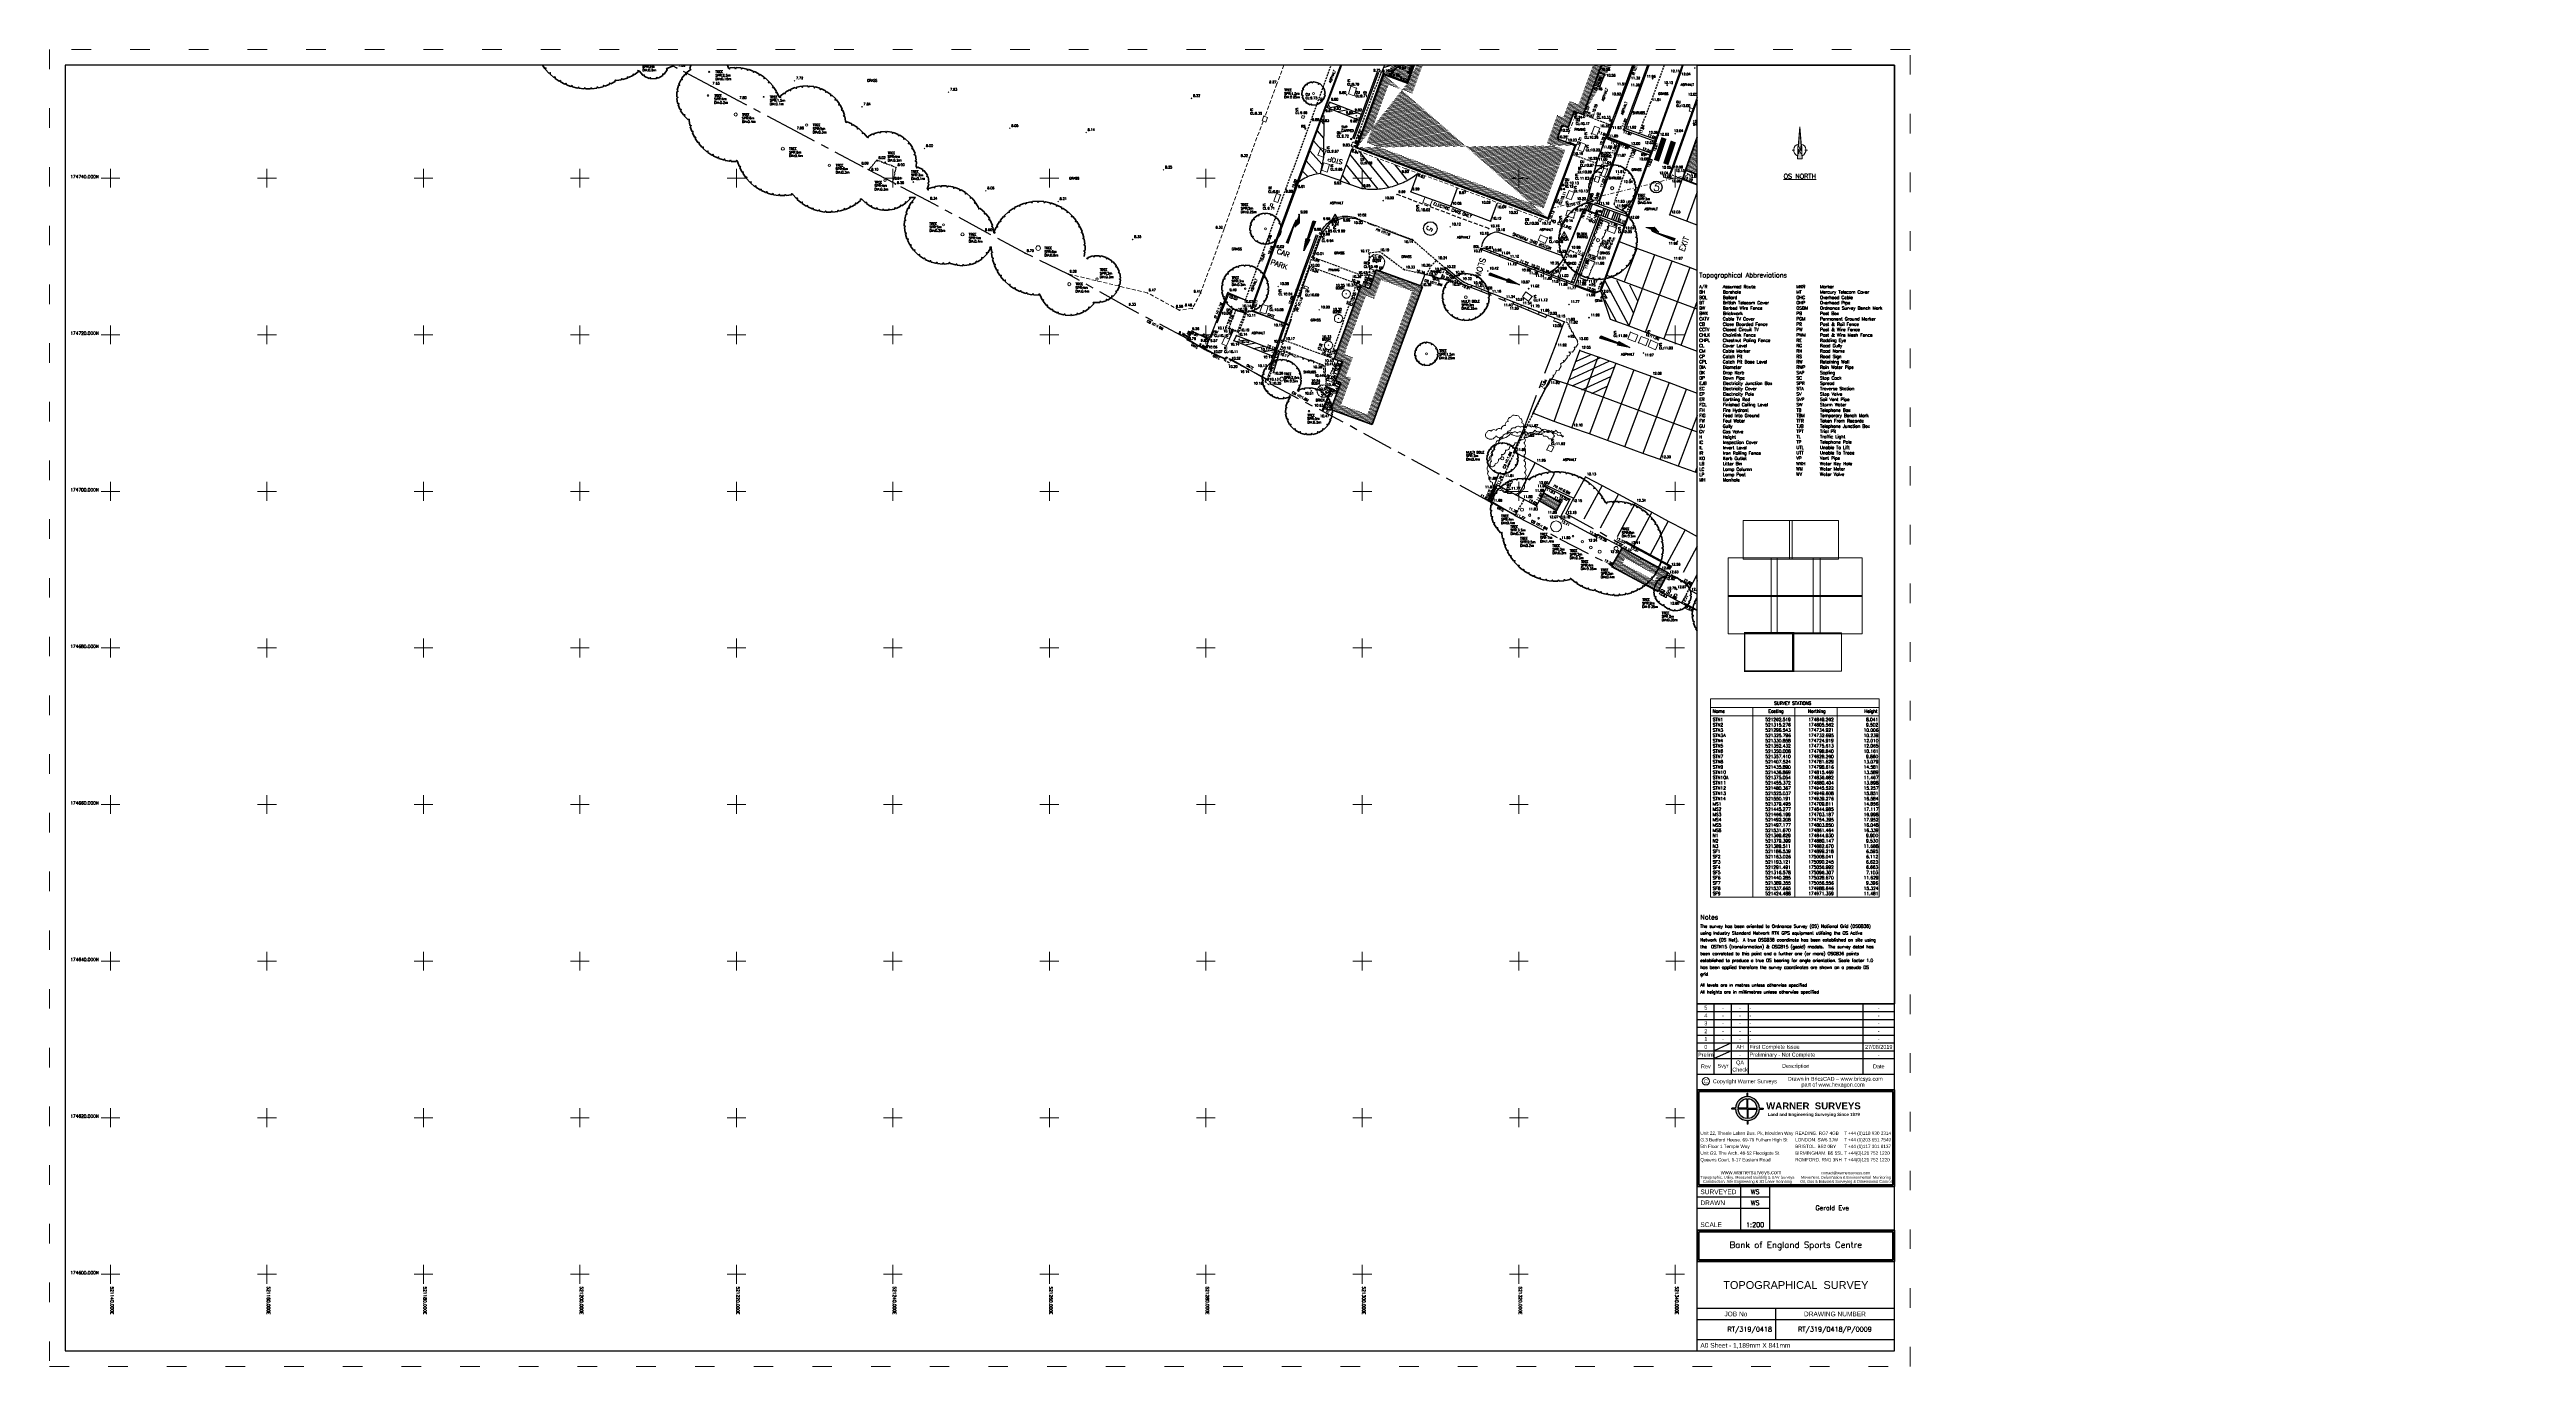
# Paper-space layout 'RT3190418P0009' of a CAD drawing. Extents: x -2 to 315, y -2 to 166.
# The model-space entities are those that its viewports show. They can reach past a viewport. Long polylines and large blocks are cut down to what shows.
import ezdxf
from ezdxf.enums import TextEntityAlignment as Align
from ezdxf.lldxf.tags import DXFTag

# ---------------------------------------------------------------- set-up
doc = ezdxf.new("R2010")
doc.units = 0
doc.header["$PDMODE"] = 3
doc.header["$PDSIZE"] = 0.05
for name, pattern in [('Centre', [7, 4, -1, 1, -1]), ('CUT', [10, 2.5, -5, 2.5]), ('DASHDOT', [1, 0.5, -0.25, 0, -0.25]), ('DASHED', [0.75, 0.5, -0.25]), ('HIDDEN', [0.375, 0.25, -0.125])]:
    doc.linetypes.add(name, pattern=pattern)
doc.layers.get('0').update_dxf_attribs({"linetype": 'CONTINUOUS', "lineweight": 18})
for name, color, linetype, lineweight in [('I031G_SURVEY-GRID', 7, 'CONTINUOUS', 18), ('I031T_SURVEY-GRID-TXT', 7, 'CONTINUOUS', 13), ('I042T_SURVEY-STA', 1, 'CONTINUOUS', 13), ('I277G_CANOPY', 30, 'DASHDOT', 18), ('I901G_TITLE-BOLD', 1, 'CONTINUOUS', 35), ('I901G_TITLE-BORDER', 7, 'CONTINUOUS', 25), ('I901G_TITLE-CUT', 1, 'CUT', 18), ('I901G_TITLE-NORTH', 1, 'CONTINUOUS', 18), ('I901G_TITLE-SHEET', 7, 'CONTINUOUS', 18), ('I901T_TITLE-NORTH-TXT', 1, 'CONTINUOUS', 18), ('I901T_TITLE-NOTES', 7, 'CONTINUOUS', 18), ('I901T_TITLE-TXT', 7, 'CONTINUOUS', 25), ('I904G_HATCHING', 62, 'CONTINUOUS', 18), ('I910T_TXT-GEN-S', 7, 'CONTINUOUS', 13), ('I917G_BUILDING', 3, 'CONTINUOUS', 50), ('I923G_SURVEY-POINT', 7, 'CONTINUOUS', 18), ('I923T_SURVEY-LEVEL', 7, 'CONTINUOUS', 13), ('I941G_TREE', 72, 'CONTINUOUS', 18), ('I941G_TREE-VEG', 6, 'CONTINUOUS', 35), ('I941T_TREE-TXT', 82, 'CONTINUOUS', 13), ('I952G_KERB', 5, 'CONTINUOUS', 25), ('I960G_COVER', 1, 'CONTINUOUS', 18), ('I960T_COVER-TXT', 1, 'CONTINUOUS', 13), ('I963G_SW', 200, 'DASHED', 18), ('I969G_OHC', 241, 'DASHDOT', 18), ('I976G_ST-FURN', 220, 'CONTINUOUS', 18), ('I976T_ST-FURN-TXT', 220, 'CONTINUOUS', 13), ('I991G_SLOPE', 21, 'DASHED', 18), ('I995G_VEGETATION', 102, 'CONTINUOUS', 18), ('Viewports', 7, 'CONTINUOUS', 18)]:
    doc.layers.add(name, color=color, linetype=linetype, lineweight=lineweight)
for name, color, linetype in [('I218G_PLINTH', 140, 'CONTINUOUS'), ('I240G_STAIR', 10, 'CONTINUOUS'), ('I280G_BLDG-FRAME', 7, 'HIDDEN'), ('I940G_SURFACE', 200, 'HIDDEN'), ('I971G_FENCE', 5, 'Centre'), ('I972G_WALL', 10, 'CONTINUOUS'), ('I973G_GATE', 20, 'CONTINUOUS'), ('I997G_ROAD_MARKING', 7, 'CONTINUOUS')]:
    doc.layers.add(name, color=color, linetype=linetype)
doc.layers.get('Viewports').off()
doc.layers.get('Viewports').freeze()
doc.styles.add('ARIAL', font='arial.ttf')
doc.styles.add('COMPLEX', font='complex.shx')
doc.styles.add('ddd', font='arialbd.ttf')
doc.styles.add('MONOTXT', font='simplex.shx')
doc.styles.get("Standard").update_dxf_attribs({"font": 'simplex.shx'})
tags = doc.linetypes.add('TV_B2', pattern='A,0.4,-0.091104,["TV(B2)",Standard,S=0.15,R=0,X=0,Y=-0.075],-0.812988,0.4', length=1.704092).pattern_tags.tags
tags[6] = DXFTag(74, 10)
doc.dimstyles.get("Standard").update_dxf_attribs({"dimtxt": 0.18, "dimasz": 0.18, "dimexe": 0.18, "dimexo": 0.0625, "dimgap": 0.09, "dimtad": 0, "dimtih": 1, "dimtoh": 1, "dimdec": 4, "dimzin": 0, "dimdsep": 46, "dimtxsty": 'Standard', "dimcen": 0.09, "dimadec": 0, "dimazin": 0, "dimtfac": 1, "dimtdec": 4, "dimtofl": 0, "dimtmove": 0, "dimatfit": 3, "dimfxl": 1, "dimtolj": 1, "dimtzin": 0, "dimarcsym": 0})

# ---------------------------------------------------------------- blocks, each defined once
blk = doc.blocks.new('TOPO')
at = {"layer": 'I901T_TITLE-NOTES', "style": 'MONOTXT'}
for s, p in [('A/R', (1.045, 0.7266)), ('Assumed Route', (1.0601, 0.7266)), ('MKR', (1.1071, 0.7266)), ('Marker', (1.1222, 0.7266)), ('BH', (1.045, 0.7232)), ('BOL', (1.045, 0.7197)), ('BT', (1.045, 0.7163)), ('BW', (1.045, 0.7129)), ('Borehole', (1.0601, 0.7232)), ('Bollard', (1.0601, 0.7197)), ('British Telecom Cover', (1.0601, 0.7163)), ('Barbed Wire Fence', (1.0601, 0.7129)), ('OHC', (1.1071, 0.7197)), ('OHP', (1.1071, 0.7163)), ('OSBM', (1.1071, 0.7129)), ('MT', (1.1071, 0.7232)), ('Mercury Telecom Cover', (1.1222, 0.7232)), ('Overhead Cable', (1.1222, 0.7197)), ('Overhead Pipe', (1.1222, 0.7163)), ('Ordnance Survey Bench Mark', (1.1222, 0.7129)), ('BWK', (1.045, 0.7095)), ('CATV', (1.045, 0.706)), ('CB', (1.045, 0.7026)), ('CCTV', (1.045, 0.6992)), ('CHLK', (1.045, 0.6957)), ('Cable TV Cover', (1.0601, 0.706)), ('Close Boarded Fence', (1.0601, 0.7026)), ('Closed Circuit TV', (1.0601, 0.6992)), ('Chainlink Fence', (1.0601, 0.6957)), ('Brickwork', (1.0601, 0.7095)), ('PB', (1.1071, 0.7095)), ('PGM', (1.1071, 0.706)), ('PR', (1.1071, 0.7026)), ('PW', (1.1071, 0.6992)), ('PWM', (1.1071, 0.6957)), ('Post Box', (1.1222, 0.7095)), ('Permanent Ground Marker', (1.1222, 0.706)), ('Post & Rail Fence', (1.1222, 0.7026)), ('Post & Wire Fence', (1.1222, 0.6992)), ('Post & Wire Mesh Fence', (1.1222, 0.6957)), ('CHPL', (1.045, 0.6923)), ('CL', (1.045, 0.6889)), ('CM', (1.045, 0.6855)), ('CP', (1.045, 0.682)), ('Chestnut Paling Fence', (1.0601, 0.6923)), ('Cover Level', (1.0601, 0.6889)), ('Cable Marker', (1.0601, 0.6855)), ('Catch Pit', (1.0601, 0.682)), ('Catch Pit Base Level', (1.0601, 0.6786)), ('RE', (1.1071, 0.6923)), ('RG', (1.1071, 0.6889)), ('RN', (1.1071, 0.6855)), ('RS', (1.1071, 0.682)), ('Rodding Eye', (1.1222, 0.6923)), ('Road Gully', (1.1222, 0.6889)), ('Road Name', (1.1222, 0.6855)), ('Road Sign', (1.1222, 0.682)), ('Retaining Wall', (1.1222, 0.6786)), ('CPL', (1.045, 0.6786)), ('DIA', (1.045, 0.6752)), ('DK', (1.045, 0.6717)), ('DP', (1.045, 0.6683)), ('EJB', (1.045, 0.6649)), ('Diameter', (1.0601, 0.6752)), ('Drop Kerb', (1.0601, 0.6717)), ('Down Pipe', (1.0601, 0.6683)), ('Electricity Junction Box', (1.0601, 0.6649)), ('SAP', (1.1071, 0.6717)), ('SC', (1.1071, 0.6683)), ('SPR', (1.1071, 0.6649)), ('RW', (1.1071, 0.6786)), ('RWP', (1.1071, 0.6752)), ('Rain Water Pipe', (1.1222, 0.6752)), ('Sapling', (1.1222, 0.6717)), ('Stop Cock', (1.1222, 0.6683)), ('Spread', (1.1222, 0.6649)), ('EC', (1.045, 0.6615)), ('EP', (1.045, 0.658)), ('ER', (1.045, 0.6546)), ('FCL', (1.045, 0.6512)), ('FH', (1.045, 0.6477)), ('Electricity Cover', (1.0601, 0.6615)), ('Electricity Pole', (1.0601, 0.658)), ('Earthing Rod', (1.0601, 0.6546)), ('Finished Ceiling Level', (1.0601, 0.6512)), ('Fire Hydrant', (1.0601, 0.6477)), ('TB', (1.1071, 0.6477)), ('STA', (1.1071, 0.6615)), ('SV', (1.1071, 0.658)), ('SVP', (1.1071, 0.6546)), ('SW', (1.1071, 0.6512)), ('Traverse Station', (1.1222, 0.6615)), ('Telephone Box', (1.1222, 0.6477)), ('Stop Valve', (1.1222, 0.658)), ('Soil Vent Pipe', (1.1222, 0.6546)), ('Storm Water', (1.1222, 0.6512)), ('FIG', (1.045, 0.6443)), ('FW', (1.045, 0.6409)), ('GU', (1.045, 0.6375)), ('GV', (1.045, 0.634)), ('Gully', (1.0601, 0.6375)), ('Gas Valve', (1.0601, 0.634)), ('Feed Into Ground', (1.0601, 0.6443)), ('Foul Water', (1.0601, 0.6409)), ('TBM', (1.1071, 0.6443)), ('TFR', (1.1071, 0.6409)), ('TJB', (1.1071, 0.6375)), ('TPT', (1.1071, 0.6342)), ('Temporary Bench Mark', (1.1222, 0.6443)), ('Taken From Records', (1.1222, 0.6409)), ('Telephone Junction Box', (1.1222, 0.6375)), ('Trial Pit', (1.1222, 0.6342)), ('H', (1.045, 0.6306)), ('IC', (1.045, 0.6272)), ('IL', (1.045, 0.6237)), ('IR', (1.045, 0.6203)), ('KO', (1.045, 0.6169)), ('Height', (1.0601, 0.6306)), ('Inspection Cover', (1.0601, 0.6272)), ('Invert Level', (1.0601, 0.6237)), ('Iron Railing Fence', (1.0601, 0.6203)), ('Kerb Outlet', (1.0601, 0.6169)), ('TL', (1.1071, 0.6308)), ('TP', (1.1071, 0.6274)), ('VP', (1.1071, 0.6171)), ('UTL', (1.1071, 0.6239)), ('UTT', (1.1071, 0.6205)), ('Traffic Light', (1.1222, 0.6308)), ('Telephone Pole', (1.1222, 0.6274)), ('Vent Pipe', (1.1222, 0.6171)), ('Unable To Lift', (1.1222, 0.6239)), ('Unable To Trace', (1.1222, 0.6205)), ('LB', (1.045, 0.6135)), ('LC', (1.045, 0.61)), ('LP', (1.045, 0.6066)), ('MH', (1.045, 0.6032)), ('Litter Bin', (1.0601, 0.6135)), ('Lamp Column', (1.0601, 0.61)), ('Lamp Post', (1.0601, 0.6066)), ('Manhole', (1.0601, 0.6032)), ('WKH', (1.1071, 0.6136)), ('WM', (1.1071, 0.6102)), ('WV', (1.1071, 0.6068)), ('Water Key Hole', (1.1222, 0.6136)), ('Water Meter', (1.1222, 0.6102)), ('Water Valve', (1.1222, 0.6068))]:
    blk.add_text(s, height=0.002, dxfattribs=at).set_placement(p)
at = {"layer": 'I901T_TITLE-TXT', "style": 'COMPLEX'}
blk.add_text('Topographical Abbreviations', height=0.003, dxfattribs=at).set_placement((1.045, 0.7335))
blk = doc.blocks.new('logo1')
at = {"layer": 'I901T_TITLE-TXT', "color": 1}
for p, q in [((0.9187, 0.1747), (0.9187, 0.177)), ((0.9187, 0.177), (0.9192, 0.177)), ((0.9192, 0.1747), (0.9192, 0.177)), ((0.9113, 0.1674), (0.909, 0.1674)), ((0.909, 0.1668), (0.909, 0.1674)), ((0.9113, 0.1668), (0.909, 0.1668)), ((0.9187, 0.1674), (0.9128, 0.1674)), ((0.9187, 0.1668), (0.9128, 0.1668)), ((0.9187, 0.1674), (0.9187, 0.1732)), ((0.9187, 0.1668), (0.9187, 0.161)), ((0.9187, 0.1595), (0.9187, 0.1572)), ((0.9192, 0.1674), (0.9192, 0.1732)), ((0.9192, 0.1674), (0.9251, 0.1674)), ((0.9192, 0.1668), (0.9192, 0.161)), ((0.9192, 0.1668), (0.9251, 0.1668)), ((0.9192, 0.1595), (0.9192, 0.1572)), ((0.9266, 0.1674), (0.9289, 0.1674)), ((0.9266, 0.1668), (0.9289, 0.1668)), ((0.9289, 0.1674), (0.9289, 0.1668)), ((0.9192, 0.1572), (0.9187, 0.1572))]:
    blk.add_line(p, q, dxfattribs=at)
for radius, start, end in [(0.00764, 92.1041, 177.8959), (0.00764, 2.1041, 87.8959), (0.00764, 182.1041, 267.8959), (0.00613, 92.6242, 177.3758), (0.00613, 182.6242, 267.3758), (0.00613, 2.6242, 87.3758), (0.00613, 272.6242, 357.3758), (0.00764, 272.1041, 357.8959)]:
    blk.add_arc((0.9189, 0.1671), radius, start, end, dxfattribs=at)
blk = doc.blocks.new('NORTH')
at = {"layer": 'I901G_TITLE-NORTH'}
h = blk.add_hatch(color=256, dxfattribs=at)
h.paths.add_polyline_path([(-0.0009, 0.0022), (-0.0006, 0.0022), (0.0006, -0.0003), (0.0006, 0.0022), (0.0007, 0.0022), (0.0009, 0.0025), (0, 0.0143)])
h.paths.add_polyline_path([(-0.0015, -0.0056), (0.0015, -0.0056), (0.0012, -0.0022), (0.0006, -0.0022), (-0.0006, 0.0003), (-0.0006, -0.0022), (-0.0012, -0.0022)])
for p, q in [((-0.0049, 0), (-0.0033, 0)), ((-0.001, 0.0022), (0, 0.0149)), ((-0.0009, 0.0022), (0, 0.0143)), ((0, 0.0149), (0.001, 0.0022)), ((0, 0.0143), (0.0009, 0.0022)), ((0.0033, 0), (0.0049, 0)), ((-0.0015, -0.0057), (-0.0013, -0.0022)), ((-0.0015, -0.0056), (-0.0012, -0.0022)), ((-0.0015, -0.0056), (0.0015, -0.0056)), ((-0.0015, -0.0057), (0.0016, -0.0057)), ((0.0012, -0.0022), (0.0015, -0.0056)), ((0.0013, -0.0022), (0.0016, -0.0057))]:
    blk.add_line(p, q, dxfattribs=at)
for start, end in [(102.2743, 249.1198), (290.8802, 77.7257)]:
    blk.add_arc((0, 0), 0.00392, start, end, dxfattribs=at)
at = {"layer": 'I901T_TITLE-NORTH-TXT'}
for p, q in [((-0.0013, 0.0022), (-0.0006, 0.0022)), ((-0.0013, 0.0022), (-0.0013, -0.0022)), ((-0.0009, 0.0022), (-0.0006, 0.0022)), ((-0.0006, 0.0022), (0.0006, -0.0005)), ((-0.0006, 0.0022), (0.0006, -0.0003)), ((-0.0006, 0.0005), (-0.0006, -0.0022)), ((-0.0006, 0.0005), (0.0006, -0.0022)), ((-0.0006, 0.0003), (-0.0006, -0.0022)), ((-0.0006, 0.0003), (0.0006, -0.0022)), ((0.0006, 0.0022), (0.0006, -0.0005)), ((0.0006, 0.0022), (0.0013, 0.0022)), ((0.0006, 0.0022), (0.0006, -0.0003)), ((0.0006, 0.0022), (0.0009, 0.0022)), ((0.0007, 0.0022), (0.0009, 0.0025)), ((0.0007, 0.0022), (0.0009, 0.0024)), ((0.0008, 0.0022), (0.0009, 0.0023)), ((0.0013, 0.0022), (0.0013, -0.0022)), ((-0.0013, -0.0022), (-0.0006, -0.0022)), ((-0.0012, -0.0022), (-0.0006, -0.0022)), ((0.0006, -0.0022), (0.0013, -0.0022)), ((0.0006, -0.0022), (0.0012, -0.0022))]:
    blk.add_line(p, q, dxfattribs=at)
blk = doc.blocks.new('PT_STATION')
at = {"color": 0, "linetype": 'Continuous', "flags": 128}
for points in [[(0, 0.5), (-0.433, -0.25)], [(-0.433, -0.25), (0, 0), (0, 0.5)], [(0.433, -0.25), (0, 0.5)], [(0, 0), (0.433, -0.25)], [(-0.433, -0.25), (0.433, -0.25)]]:
    blk.add_lwpolyline(points, dxfattribs=at)
blk = doc.blocks.new('BUSH-C')
at = {"color": 0, "linetype": 'ByBlock'}
blk.add_polyline3d([(-0.22, 0.4, 0), (-0.26, 0.46, 0), (-0.18, 0.51, 0), (-0.07, 0.46, 0), (-0.02, 0.51, 0), (0.19, 0.48, 0), (0.18, 0.41, 0), (0.22, 0.47, 0), (0.39, 0.34, 0), (0.37, 0.3, 0), (0.42, 0.31, 0), (0.53, 0.12, 0), (0.49, 0.09, 0), (0.54, 0.05, 0), (0.49, -0.17, 0), (0.46, -0.17, 0), (0.48, -0.21, 0), (0.41, -0.37, 0), (0.36, -0.36, 0), (0.37, -0.39, 0), (0.2, -0.53, 0), (0.15, -0.49, 0), (0.14, -0.54, 0), (-0.17, -0.53, 0), (-0.16, -0.45, 0), (-0.18, -0.49, 0), (-0.37, -0.39, 0), (-0.36, -0.36, 0), (-0.4, -0.38, 0), (-0.5, -0.19, 0), (-0.46, -0.16, 0), (-0.51, -0.15, 0), (-0.52, 0.1, 0), (-0.47, 0.11, 0), (-0.5, 0.14, 0), (-0.44, 0.3, 0), (-0.38, 0.3, 0), (-0.41, 0.32, 0), (-0.29, 0.44, 0), (-0.23, 0.4, 0)], close=True, dxfattribs=at)
blk = doc.blocks.new('HER Vegitation')
at = {"color": 0, "linetype": 'ByBlock'}
blk.add_polyline3d([(0, 0, 0), (0.005, 0.0072, 0), (0.0165, 0.0097, 0), (0.0206, 0.0053, 0), (0.0225, 0.0112, 0), (0.0359, 0.0137, 0), (0.0437, 0.0047, 0), (0.044, 0.0119, 0), (0.0525, 0.014, 0), (0.0581, 0.0087, 0), (0.0587, 0.0131, 0), (0.0737, 0.0159, 0), (0.0762, 0.0112, 0), (0.0759, 0.0159, 0), (0.0906, 0.0128, 0), (0.094, 0.0197, 0), (0.1084, 0.0228, 0), (0.1159, 0.0175, 0), (0.1181, 0.0209, 0), (0.1293, 0.0237, 0), (0.134, 0.0206, 0), (0.1337, 0.0247, 0), (0.1518, 0.0287, 0), (0.1584, 0.0259, 0), (0.1559, 0.029, 0), (0.1618, 0.0315, 0), (0.1797, 0.035, 0), (0.1837, 0.0319, 0)], dxfattribs=at)
blk = doc.blocks.new('HEL Vegitation')
at = {"color": 0, "linetype": 'ByBlock'}
blk.add_polyline3d([(0, 0, 0), (0.092, -0.011, 0), (0.093, 0.01, 0), (0.1, -0.008, 0), (0.182, -0.015, 0), (0.184, 0.011, 0), (0.197, -0.02, 0), (0.239, -0.021, 0), (0.268, 0.013, 0), (0.287, -0.013, 0), (0.346, -0.006, 0), (0.36, 0.011, 0), (0.371, -0.014, 0), (0.436, -0.006, 0), (0.483, 0.015, 0), (0.575, -0.005, 0), (0.575, 0.015, 0), (0.593, -0.009, 0), (0.665, -0.008, 0), (0.666, 0.017, 0), (0.679, -0.008, 0), (0.714, -0.005, 0), (0.731, 0.02, 0), (0.765, 0.004, 0)], dxfattribs=at)
blk = doc.blocks.new('1038-4m')
blk.add_hatch(color=256).paths.add_polyline_path([(-0.15, 0), (-0.06, 2.42), (-0.25, 2.42), (0, 4), (0.25, 2.42), (0.06, 2.42), (0.15, 0)])
at = {"flags": 128}
blk.add_lwpolyline([(-0.15, 0), (-0.06, 2.42), (-0.25, 2.42), (0, 4), (0.25, 2.42), (0.06, 2.42), (0.15, 0), (-0.15, 0)], dxfattribs=at)

msp = doc.modelspace()

# ---------------------------------------------------------------- hatches: boundary and pattern name
for points in [[(521291.32, 174734.31), (521290.25, 174731.77), (521290.53, 174731.66), (521291.3, 174733.98), (521291.36, 174734.1), (521291.4, 174734.17), (521291.47, 174734.25), (521291.5, 174734.3), (521291.54, 174734.32), (521291.57, 174734.33), (521291.36, 174733.76), (521291.99, 174734.32), (521291.97, 174735.4), (521291.69, 174734.66), (521291.62, 174734.67), (521291.55, 174734.65), (521291.5, 174734.6), (521291.46, 174734.55), (521291.4, 174734.46)], [(521337.33, 174733.07), (521339.86, 174732), (521339.97, 174732.28), (521337.65, 174733.05), (521337.54, 174733.11), (521337.47, 174733.15), (521337.38, 174733.22), (521337.34, 174733.25), (521337.32, 174733.29), (521337.31, 174733.32), (521337.88, 174733.11), (521337.32, 174733.74), (521336.24, 174733.72), (521336.98, 174733.45), (521336.97, 174733.37), (521336.99, 174733.3), (521337.04, 174733.25), (521337.09, 174733.21), (521337.18, 174733.15)]]:
    msp.add_hatch(color=256).paths.add_polyline_path(points)
at = {"layer": 'I904G_HATCHING'}
h = msp.add_hatch(dxfattribs=at)
h.set_pattern_fill('ANSI31', color=256, scale=0.05, angle=325, style=0)
h.paths.add_polyline_path([(521319.99, 174796.98), (521317.25, 174789.57), (521320.27, 174788.47), (521317.73, 174781.57), (521318.6, 174781.24), (521314.76, 174770.93), (521313.47, 174771.42), (521312.26, 174768.18), (521313.57, 174767.71), (521309.76, 174757.38), (521308.91, 174757.71), (521306.36, 174750.85), (521303.34, 174751.95), (521300.6, 174744.53), (521323.15, 174736.17), (521325.91, 174743.6), (521323.62, 174744.45), (521324.93, 174748.05), (521325.71, 174747.76), (521326.47, 174749.85), (521327.66, 174749.41), (521331.04, 174758.58), (521332.59, 174758), (521333, 174759), (521332.93, 174759.02), (521335.24, 174765.26), (521335.33, 174765.22), (521336.92, 174769.56), (521337.92, 174769.84), (521338.78, 174772.18), (521338.2, 174773.06), (521339.83, 174777.47), (521336.23, 174778.81), (521337.47, 174782.22), (521339.84, 174781.33), (521342.56, 174788.65)])
edge = h.paths.add_edge_path()
edge.add_line((521318.99, 174787.88), (521316.45, 174780.98))
edge.add_line((521315.96, 174788.97), (521318.99, 174787.88))
edge.add_line((521319.4, 174798.27), (521315.96, 174788.97))
edge.add_line((521328.27, 174794.99), (521319.4, 174798.27))
edge.add_line((521343.83, 174789.25), (521328.27, 174794.99))
edge.add_line((521340.39, 174779.94), (521343.84, 174789.22))
edge.add_line((521338.06, 174780.93), (521338.68, 174780.7))
edge.add_line((521337.51, 174779.4), (521338.06, 174780.93))
edge.add_line((521338.64, 174780.61), (521338.68, 174780.7))
edge.add_line((521338.64, 174780.61), (521340.39, 174779.94))
edge.add_line((521340.69, 174778.22), (521337.51, 174779.4))
edge.add_line((521341.04, 174778.22), (521340.73, 174778.33))
edge.add_line((521340.73, 174778.33), (521340.69, 174778.22))
edge.add_line((521341.12, 174778.07), (521341.02, 174778.11))
edge.add_line((521339.31, 174773.19), (521341.12, 174778.07))
edge.add_line((521341.02, 174778.11), (521341.04, 174778.22))
edge.add_line((521339.89, 174772.31), (521339.31, 174773.19))
edge.add_line((521338.68, 174769.02), (521339.89, 174772.31))
edge.add_line((521337.68, 174768.74), (521338.68, 174769.02))
edge.add_line((521335.92, 174763.94), (521337.68, 174768.74))
edge.add_line((521334.22, 174759.61), (521335.83, 174763.97))
edge.add_line((521335.83, 174763.97), (521335.92, 174763.94))
edge.add_line((521334.31, 174759.58), (521334.22, 174759.61))
edge.add_line((521333.15, 174756.73), (521334.31, 174759.58))
edge.add_line((521331.63, 174757.29), (521333.15, 174756.73))
edge.add_line((521328.25, 174748.13), (521331.63, 174757.29))
edge.add_line((521328.25, 174748.13), (521327.07, 174748.56))
edge.add_line((521327.07, 174748.56), (521326.31, 174746.48))
edge.add_line((521326.31, 174746.48), (521325.53, 174746.76))
edge.add_line((521325.53, 174746.76), (521324.9, 174745.04))
edge.add_line((521324.9, 174745.04), (521327.19, 174744.19))
edge.add_line((521323.74, 174734.89), (521327.19, 174744.18))
edge.add_line((521299.32, 174743.94), (521323.73, 174734.89))
edge.add_line((521302.75, 174753.24), (521299.32, 174743.94))
edge.add_line((521305.77, 174752.13), (521302.75, 174753.24))
edge.add_line((521308.32, 174759), (521305.77, 174752.13))
edge.add_line((521309.17, 174758.67), (521308.32, 174759))
edge.add_line((521312.28, 174767.11), (521309.17, 174758.67))
edge.add_line((521312.28, 174767.11), (521310.56, 174767.74))
edge.add_line((521311.11, 174769.22), (521310.56, 174767.74))
edge.add_line((521311.16, 174769.57), (521311.11, 174769.22))
edge.add_line((521311.72, 174771.08), (521312.2, 174770.9))
edge.add_line((521312.2, 174770.9), (521311.64, 174769.4))
edge.add_line((521311.64, 174769.4), (521311.16, 174769.57))
edge.add_line((521311.89, 174771.32), (521311.72, 174771.08))
edge.add_line((521312.46, 174772.86), (521311.89, 174771.32))
edge.add_line((521314.17, 174772.22), (521312.46, 174772.86))
edge.add_line((521317.31, 174780.65), (521314.17, 174772.22))
edge.add_line((521316.45, 174780.98), (521317.31, 174780.65))
h = msp.add_hatch(dxfattribs=at)
h.set_pattern_fill('ANSI31', color=256, scale=0.05, angle=325, style=0)
h.paths.add_polyline_path([(521370.92, 174744.96), (521360.56, 174748.75), (521361.46, 174751.25), (521361.22, 174751.34), (521361.18, 174751.23), (521358.7, 174752.16), (521358.74, 174752.27), (521358.5, 174752.35), (521357.46, 174749.41), (521356.57, 174749.73), (521356.77, 174750.28), (521356.41, 174750.41), (521354.1, 174744.04), (521343.72, 174747.78), (521341.3, 174741.04), (521352, 174737.17), (521352.31, 174737.97), (521355.88, 174736.67), (521355.58, 174735.85), (521366.2, 174732)])
h.paths.add_polyline_path([(521359.29, 174748.15), (521369.63, 174744.37), (521365.61, 174733.28), (521356.86, 174736.44), (521357.16, 174737.27), (521351.73, 174739.24), (521351.42, 174738.44), (521342.58, 174741.64), (521344.33, 174746.5), (521354.7, 174742.76), (521356.81, 174748.58), (521358.07, 174748.13), (521359.07, 174750.95), (521360.14, 174750.55)], flags=16)
h = msp.add_hatch(dxfattribs=at)
h.set_pattern_fill('ANSI31', color=256, scale=0.05, angle=325, style=0)
h.paths.add_polyline_path([(521299.85, 174726.29), (521296.42, 174716.92), (521297.46, 174716.53), (521296.57, 174714.13), (521297.25, 174713.87), (521295.97, 174710.46), (521301.24, 174708.53), (521307.69, 174726.15), (521301.78, 174728.31), (521300.9, 174725.91)])
h.paths.add_polyline_path([(521302.37, 174727.03), (521306.41, 174725.56), (521300.65, 174709.82), (521297.26, 174711.05), (521298.54, 174714.46), (521297.86, 174714.71), (521298.75, 174717.12), (521297.7, 174717.51), (521300.45, 174725.01), (521301.49, 174724.63)], flags=16)
h = msp.add_hatch(dxfattribs=at)
h.set_pattern_fill('ANSI31', color=256, scale=0.05, angle=325, style=0)
h.paths.add_polyline_path([(521325.37, 174698.57), (521323.22, 174699.78), (521322.64, 174698.79), (521324.8, 174697.56)])
h = msp.add_hatch(dxfattribs=at)
h.set_pattern_fill('ANSI31', color=256, scale=0.05, angle=325, style=0)
h.paths.add_polyline_path([(521339.1, 174689.61), (521333.2, 174692.78), (521331.87, 174690.4), (521337.8, 174687.22)])
h.paths.add_polyline_path([(521333.59, 174691.44), (521337.74, 174689.21), (521337.39, 174688.57), (521333.24, 174690.8)], flags=16)
at = {"layer": 'I997G_ROAD_MARKING'}
h = msp.add_hatch(dxfattribs=at)
h.set_pattern_fill('ANSI31', color=2, scale=0.2, angle=325, style=0)
h.paths.add_polyline_path([(521295.82, 174749.72), (521295.53, 174749.02), (521299.59, 174747.43), (521299.88, 174748.13)])
h = msp.add_hatch(color=256, dxfattribs=at)
h.paths.add_polyline_path([(521337.27, 174742.34), (521337.92, 174742.11), (521338.89, 174745.02), (521338.24, 174745.25)])
h.paths.add_polyline_path([(521338.46, 174741.9), (521339.11, 174741.67), (521340.08, 174744.58), (521339.43, 174744.81)])
h = msp.add_hatch(dxfattribs=at)
h.set_pattern_fill('ANSI31', color=2, scale=0.2, angle=325, style=0)
h.paths.add_polyline_path([(521288.84, 174718.05), (521283.9, 174719.92), (521283.59, 174719.25), (521288.58, 174717.27)])

# ---------------------------------------------------------------- linework, layer by layer
for points in [[(521291.32, 174734.31), (521290.25, 174731.77), (521290.53, 174731.66), (521291.3, 174733.98), (521291.36, 174734.1), (521291.4, 174734.17), (521291.47, 174734.25), (521291.5, 174734.3), (521291.54, 174734.32), (521291.57, 174734.33), (521291.36, 174733.76), (521291.99, 174734.32), (521291.97, 174735.4), (521291.69, 174734.66), (521291.62, 174734.67), (521291.55, 174734.65), (521291.5, 174734.6), (521291.46, 174734.55), (521291.4, 174734.46)], [(521337.33, 174733.07), (521339.86, 174732), (521339.97, 174732.28), (521337.65, 174733.05), (521337.54, 174733.11), (521337.47, 174733.15), (521337.38, 174733.22), (521337.34, 174733.25), (521337.32, 174733.29), (521337.31, 174733.32), (521337.88, 174733.11), (521337.32, 174733.74), (521336.24, 174733.72), (521336.98, 174733.45), (521336.97, 174733.37), (521336.99, 174733.3), (521337.04, 174733.25), (521337.09, 174733.21), (521337.18, 174733.15)]]:
    msp.add_lwpolyline(points, close=True)
msp.add_lwpolyline([(521324.41, 174706.3, 0.479966), (521323.83, 174706.71, 0.479966), (521323.21, 174707, 0.479966), (521322.55, 174707.2, 0.479966), (521321.89, 174707.33, 0.479966), (521321.15, 174707.37, 0.479966), (521320.49, 174707.45, 0.479966), (521319.83, 174707.45, 0.479966), (521319.17, 174707.45, 0.479966), (521318.55, 174707.33, 0.479966), (521317.97, 174707, 0.479966), (521317.52, 174706.58, 0.479966), (521317.11, 174705.92, 0.479966), (521316.86, 174705.26, 0.479966), (521316.69, 174704.65, 0.479966), (521316.53, 174703.86, 0.479966), (521316.45, 174703.16, 0.479966), (521316.98, 174703.53, 0.479966), (521317.4, 174704.11, 0.479966), (521317.81, 174704.69, 0.479966), (521318.3, 174705.26, 0.479966), (521318.84, 174705.72, 0.479966), (521319.5, 174706.21, 0.479966), (521320.12, 174706.63, 0.479966), (521320.78, 174706.91, 0.479966), (521321.4, 174707.2, 0.479966), (521321.98, 174707.37, 0.479966), (521322.68, 174707.53, 0.479966), (521323.38, 174707.66, 0.479966), (521324.16, 174707.78, 0.479966), (521324.78, 174707.82, 0.479966), (521325.36, 174707.53, 0.479966), (521325.77, 174707.04, 0.479966), (521325.57, 174706.91, 0.479966), (521324.99, 174707.12, 0.479966), (521324.33, 174707.37, 0.479966), (521323.75, 174707.62, 0.479966), (521322.92, 174707.82, 0.479966), (521322.22, 174708.07, 0.479966), (521321.6, 174708.19, 0.479966), (521320.86, 174708.19, 0.479966), (521320.24, 174708.19, 0.479966), (521319.54, 174708.11, 0.479966), (521318.96, 174707.74, 0.479966), (521318.47, 174707.37, 0.479966), (521317.89, 174706.71, 0.479966), (521317.44, 174706.09, 0.479966), (521316.94, 174705.35, 0.479966), (521316.53, 174704.6, 0.479966), (521316.28, 174703.98, 0.479966), (521316.12, 174703.28, 0.479966), (521316.12, 174702.54, 0.479966), (521316.28, 174701.84, 0.479966), (521316.65, 174701.14, 0.479966), (521317.11, 174700.6, 0.479966), (521317.89, 174700.15, 0.479966), (521318.55, 174699.9, 0.479966), (521319.17, 174699.82, 0.479966), (521319.91, 174699.78, 0.479966), (521320.45, 174700.15, 0.479966), (521320.66, 174700.85, 0.479966), (521320.74, 174701.63, 0.479966), (521320.74, 174702.42, 0.479966), (521320.74, 174703.2, 0.479966), (521320.66, 174703.94, 0.479966), (521320.66, 174704.56, 0.479966), (521320.66, 174705.43, 0.479966), (521320.66, 174706.17, 0.479966), (521320.66, 174706.91, 0.479966), (521320.66, 174707.57, 0.479966), (521320.57, 174708.19, 0.479966), (521320.41, 174708.77, 0.479966), (521320.12, 174709.35, 0.479966), (521319.58, 174709.68, 0.479966), (521319, 174709.47, 0.479966), (521318.63, 174708.94, 0.479966), (521318.3, 174708.4, 0.479966), (521317.77, 174707.95, 0.479966), (521317.11, 174707.78, 0.479966), (521316.49, 174707.7, 0.479966), (521315.91, 174707.53, 0.479966), (521315.91, 174706.83, 0.479966), (521317.07, 174707.08, 0.479966), (521318.92, 174707.41, 0.479966), (521320.86, 174707.66, 0.479966), (521322.06, 174707.82, 0.479966), (521323.01, 174707.82, 0.479966), (521323.87, 174707.82, 0.479966), (521324.53, 174707.66, 0.479966), (521324.58, 174707.04, 0.479966)], format="xyb", close=True)
at = {"layer": 'I031G_SURVEY-GRID'}
for p, q in [((521138.8, 174740), (521141.2, 174740)), ((521140, 174741.2), (521140, 174738.8)), ((521158.8, 174740), (521161.2, 174740)), ((521160, 174741.2), (521160, 174738.8)), ((521178.8, 174740), (521181.2, 174740)), ((521180, 174741.2), (521180, 174738.8)), ((521198.8, 174740), (521201.2, 174740)), ((521200, 174741.2), (521200, 174738.8)), ((521218.8, 174740), (521221.2, 174740)), ((521220, 174741.2), (521220, 174738.8)), ((521238.8, 174740), (521241.2, 174740)), ((521240, 174741.2), (521240, 174738.8)), ((521258.8, 174740), (521261.2, 174740)), ((521260, 174741.2), (521260, 174738.8)), ((521278.8, 174740), (521281.2, 174740)), ((521280, 174741.2), (521280, 174738.8)), ((521298.8, 174740), (521301.2, 174740)), ((521300, 174741.2), (521300, 174738.8)), ((521318.8, 174740), (521321.2, 174740)), ((521320, 174741.2), (521320, 174738.8)), ((521338.8, 174740), (521341.2, 174740)), ((521340, 174741.2), (521340, 174738.8)), ((521140, 174721.2), (521140, 174718.8)), ((521160, 174721.2), (521160, 174718.8)), ((521180, 174721.2), (521180, 174718.8)), ((521200, 174721.2), (521200, 174718.8)), ((521220, 174721.2), (521220, 174718.8)), ((521240, 174721.2), (521240, 174718.8)), ((521260, 174721.2), (521260, 174718.8)), ((521280, 174721.2), (521280, 174718.8)), ((521300, 174721.2), (521300, 174718.8)), ((521320, 174721.2), (521320, 174718.8)), ((521340, 174721.2), (521340, 174718.8)), ((521138.8, 174720), (521141.2, 174720)), ((521158.8, 174720), (521161.2, 174720)), ((521178.8, 174720), (521181.2, 174720)), ((521198.8, 174720), (521201.2, 174720)), ((521218.8, 174720), (521221.2, 174720)), ((521238.8, 174720), (521241.2, 174720)), ((521258.8, 174720), (521261.2, 174720)), ((521278.8, 174720), (521281.2, 174720)), ((521298.8, 174720), (521301.2, 174720)), ((521318.8, 174720), (521321.2, 174720)), ((521338.8, 174720), (521341.2, 174720)), ((521138.8, 174700), (521141.2, 174700)), ((521140, 174701.2), (521140, 174698.8)), ((521158.8, 174700), (521161.2, 174700)), ((521160, 174701.2), (521160, 174698.8)), ((521178.8, 174700), (521181.2, 174700)), ((521180, 174701.2), (521180, 174698.8)), ((521198.8, 174700), (521201.2, 174700)), ((521200, 174701.2), (521200, 174698.8)), ((521218.8, 174700), (521221.2, 174700)), ((521220, 174701.2), (521220, 174698.8)), ((521238.8, 174700), (521241.2, 174700)), ((521240, 174701.2), (521240, 174698.8)), ((521258.8, 174700), (521261.2, 174700)), ((521260, 174701.2), (521260, 174698.8)), ((521278.8, 174700), (521281.2, 174700)), ((521280, 174701.2), (521280, 174698.8)), ((521298.8, 174700), (521301.2, 174700)), ((521300, 174701.2), (521300, 174698.8)), ((521318.8, 174700), (521321.2, 174700)), ((521320, 174701.2), (521320, 174698.8)), ((521338.8, 174700), (521341.2, 174700)), ((521340, 174701.2), (521340, 174698.8)), ((521138.8, 174680), (521141.2, 174680)), ((521140, 174681.2), (521140, 174678.8)), ((521158.8, 174680), (521161.2, 174680)), ((521160, 174681.2), (521160, 174678.8)), ((521178.8, 174680), (521181.2, 174680)), ((521180, 174681.2), (521180, 174678.8)), ((521198.8, 174680), (521201.2, 174680)), ((521200, 174681.2), (521200, 174678.8)), ((521218.8, 174680), (521221.2, 174680)), ((521220, 174681.2), (521220, 174678.8)), ((521238.8, 174680), (521241.2, 174680)), ((521240, 174681.2), (521240, 174678.8)), ((521258.8, 174680), (521261.2, 174680)), ((521260, 174681.2), (521260, 174678.8)), ((521278.8, 174680), (521281.2, 174680)), ((521280, 174681.2), (521280, 174678.8)), ((521298.8, 174680), (521301.2, 174680)), ((521300, 174681.2), (521300, 174678.8)), ((521318.8, 174680), (521321.2, 174680)), ((521320, 174681.2), (521320, 174678.8)), ((521338.8, 174680), (521341.2, 174680)), ((521340, 174681.2), (521340, 174678.8)), ((521140, 174661.2), (521140, 174658.8)), ((521160, 174661.2), (521160, 174658.8)), ((521180, 174661.2), (521180, 174658.8)), ((521200, 174661.2), (521200, 174658.8)), ((521220, 174661.2), (521220, 174658.8)), ((521240, 174661.2), (521240, 174658.8)), ((521260, 174661.2), (521260, 174658.8)), ((521280, 174661.2), (521280, 174658.8)), ((521300, 174661.2), (521300, 174658.8)), ((521320, 174661.2), (521320, 174658.8)), ((521340, 174661.2), (521340, 174658.8)), ((521138.8, 174660), (521141.2, 174660)), ((521158.8, 174660), (521161.2, 174660)), ((521178.8, 174660), (521181.2, 174660)), ((521198.8, 174660), (521201.2, 174660)), ((521218.8, 174660), (521221.2, 174660)), ((521238.8, 174660), (521241.2, 174660)), ((521258.8, 174660), (521261.2, 174660)), ((521278.8, 174660), (521281.2, 174660)), ((521298.8, 174660), (521301.2, 174660)), ((521318.8, 174660), (521321.2, 174660)), ((521338.8, 174660), (521341.2, 174660)), ((521140, 174641.2), (521140, 174638.8)), ((521160, 174641.2), (521160, 174638.8)), ((521180, 174641.2), (521180, 174638.8)), ((521200, 174641.2), (521200, 174638.8)), ((521220, 174641.2), (521220, 174638.8)), ((521240, 174641.2), (521240, 174638.8)), ((521260, 174641.2), (521260, 174638.8)), ((521280, 174641.2), (521280, 174638.8)), ((521300, 174641.2), (521300, 174638.8)), ((521320, 174641.2), (521320, 174638.8)), ((521340, 174641.2), (521340, 174638.8)), ((521138.8, 174640), (521141.2, 174640)), ((521158.8, 174640), (521161.2, 174640)), ((521178.8, 174640), (521181.2, 174640)), ((521198.8, 174640), (521201.2, 174640)), ((521218.8, 174640), (521221.2, 174640)), ((521238.8, 174640), (521241.2, 174640)), ((521258.8, 174640), (521261.2, 174640)), ((521278.8, 174640), (521281.2, 174640)), ((521298.8, 174640), (521301.2, 174640)), ((521318.8, 174640), (521321.2, 174640)), ((521338.8, 174640), (521341.2, 174640)), ((521138.8, 174620), (521141.2, 174620)), ((521140, 174621.2), (521140, 174618.8)), ((521158.8, 174620), (521161.2, 174620)), ((521160, 174621.2), (521160, 174618.8)), ((521178.8, 174620), (521181.2, 174620)), ((521180, 174621.2), (521180, 174618.8)), ((521198.8, 174620), (521201.2, 174620)), ((521200, 174621.2), (521200, 174618.8)), ((521218.8, 174620), (521221.2, 174620)), ((521220, 174621.2), (521220, 174618.8)), ((521238.8, 174620), (521241.2, 174620)), ((521240, 174621.2), (521240, 174618.8)), ((521258.8, 174620), (521261.2, 174620)), ((521260, 174621.2), (521260, 174618.8)), ((521278.8, 174620), (521281.2, 174620)), ((521280, 174621.2), (521280, 174618.8)), ((521298.8, 174620), (521301.2, 174620)), ((521300, 174621.2), (521300, 174618.8)), ((521318.8, 174620), (521321.2, 174620)), ((521320, 174621.2), (521320, 174618.8)), ((521338.8, 174620), (521341.2, 174620)), ((521340, 174621.2), (521340, 174618.8)), ((521138.8, 174600), (521141.2, 174600)), ((521140, 174601.2), (521140, 174598.8)), ((521158.8, 174600), (521161.2, 174600)), ((521160, 174601.2), (521160, 174598.8)), ((521178.8, 174600), (521181.2, 174600)), ((521180, 174601.2), (521180, 174598.8)), ((521198.8, 174600), (521201.2, 174600)), ((521200, 174601.2), (521200, 174598.8)), ((521218.8, 174600), (521221.2, 174600)), ((521220, 174601.2), (521220, 174598.8)), ((521238.8, 174600), (521241.2, 174600)), ((521240, 174601.2), (521240, 174598.8)), ((521258.8, 174600), (521261.2, 174600)), ((521260, 174601.2), (521260, 174598.8)), ((521278.8, 174600), (521281.2, 174600)), ((521280, 174601.2), (521280, 174598.8)), ((521298.8, 174600), (521301.2, 174600)), ((521300, 174601.2), (521300, 174598.8)), ((521318.8, 174600), (521321.2, 174600)), ((521320, 174601.2), (521320, 174598.8)), ((521338.8, 174600), (521341.2, 174600)), ((521340, 174601.2), (521340, 174598.8))]:
    msp.add_line(p, q, dxfattribs=at)
at = {"layer": 'I218G_PLINTH'}
for points in [[(521311.64, 174765.69, 9.77), (521310.16, 174761.71, 9.78), (521309.09, 174758.83, 9.68), (521308.25, 174759.15, 9.74), (521306.43, 174754.27, 9.81), (521306.42, 174754.22, 9.91), (521305.7, 174752.29, 9.92), (521303.75, 174753, 9.9), (521303.73, 174753.01, 9.83), (521302.67, 174753.42, 9.79), (521299.18, 174743.87, 9.86)], [(521306.92, 174741, 9.93), (521299.18, 174743.87, 9.87)], [(521323.81, 174734.75, 10.13), (521325.37, 174738.9, 10.12), (521327.34, 174744.24, 10.21)], [(521327.34, 174744.24, 10.21), (521326.44, 174744.6, 10.23), (521326.38, 174744.49, 10.23)], [(521323.82, 174734.75, 10.13), (521316.52, 174737.44, 10.02), (521306.92, 174741, 9.93)], [(521323.81, 174734.75, 10.13), (521316.52, 174737.44, 10.02)]]:
    msp.add_polyline3d(points, dxfattribs=at)
at = {"layer": 'I240G_STAIR'}
for p, q in [((521332.19, 174735.71, 11.64), (521331.85, 174734.74, 11.63)), ((521332.12, 174734.64, 11.78), (521332.47, 174735.61, 11.79)), ((521332.72, 174735.52, 11.95), (521332.38, 174734.54, 11.94))]:
    msp.add_line(p, q, dxfattribs=at)
for points in [[(521303.75, 174753, 9.9), (521303.8, 174753.24, 9.9), (521303.89, 174753.47, 9.9), (521304.01, 174753.69, 9.9), (521304.16, 174753.89, 9.9), (521304.33, 174754.07, 9.9), (521304.53, 174754.22, 9.9), (521304.75, 174754.34, 9.9), (521304.98, 174754.42, 9.9), (521305.22, 174754.48, 9.9), (521305.47, 174754.5, 9.91), (521305.72, 174754.48, 9.91), (521305.96, 174754.43, 9.91), (521306.2, 174754.34, 9.91), (521306.42, 174754.23, 9.91)], [(521329.68, 174751.91, 10.68), (521330.38, 174751.66, 10.67), (521330.96, 174753.26, 10.67), (521330.29, 174753.52, 10.68)], [(521329.02, 174736.86, 10.42), (521328.62, 174735.94, 10.4)], [(521328.86, 174735.85, 10.59), (521329.23, 174736.79, 10.6)], [(521329.08, 174735.77, 10.77), (521329.43, 174736.71, 10.79)], [(521330.85, 174736.18, 11.01), (521330.5, 174735.24, 11)], [(521330.77, 174735.14, 11.17), (521331.09, 174736.1, 11.16)], [(521331.37, 174736, 11.32), (521331.01, 174735.03, 11.32)], [(521331.28, 174734.95, 11.47), (521331.63, 174735.91, 11.48)], [(521332.65, 174734.44, 12.1), (521332.98, 174735.43, 12.11)], [(521300.37, 174726.17, 10.58), (521300.91, 174727.65, 10.56), (521301.42, 174727.48, 10.58)], [(521280.42, 174719.39, 9.84), (521278.24, 174720.42, 9.81), (521277.7, 174719.43, 9.79)], [(521296.88, 174716.64, 10.56), (521296.35, 174715.16, 10.56), (521296.84, 174714.98, 10.57)], [(521317.23, 174700.83, 11.79), (521322.26, 174698.17, 12.02), (521323.58, 174700.53, 11.99), (521326.54, 174699, 12.15), (521325.28, 174696.65, 12.18), (521329.95, 174694.14, 12.26), (521330.15, 174694.47, 12.27), (521333.16, 174692.86, 12.37)]]:
    msp.add_polyline3d(points, dxfattribs=at)
at = {"layer": 'I277G_CANOPY'}
for points in [[(521325.99, 174744.64, 12.61), (521327.32, 174748.25, 12.58)], [(521301.54, 174727.74, 13.1), (521300.75, 174728.02, 13.09), (521300.09, 174726.23, 13.09)], [(521296.78, 174714.69, 13.08), (521295.93, 174715.01, 13.07), (521296.6, 174716.79, 13.07)]]:
    msp.add_polyline3d(points, dxfattribs=at)
at = {"layer": 'I280G_BLDG-FRAME'}
for points in [[(521325.03, 174727.41, 11.03), (521326.52, 174730.81, 10.98), (521328.17, 174730.09, 11.11), (521326.68, 174726.69, 11.16)], [(521284.08, 174720.47, 10.19), (521284.97, 174722.74, 10.18), (521283.85, 174723.18, 10.18), (521282.96, 174720.91, 10.19)], [(521282.61, 174717.17, 0), (521283.18, 174716.84, 0), (521282.94, 174716.42, 0), (521282.37, 174716.74, 0)], [(521287.81, 174714.31, 0), (521288.31, 174713.94, 0), (521288.07, 174713.62, 0), (521287.57, 174713.99, 0)]]:
    msp.add_polyline3d(points, close=True, dxfattribs=at)
at = {"layer": 'I917G_BUILDING'}
for p, q in [((521308.32, 174759, 9.74), (521305.77, 174752.13, 9.81)), ((521328.25, 174748.13, 10.23), (521331.63, 174757.29, 10.74)), ((521302.75, 174753.24, 9.79), (521299.32, 174743.94, 9.86)), ((521305.77, 174752.13, 9.81), (521302.75, 174753.24, 9.79)), ((521325.53, 174746.76, 10.25), (521324.9, 174745.04, 10.25)), ((521326.31, 174746.48, 10.25), (521325.53, 174746.76, 10.25)), ((521327.07, 174748.56, 10.24), (521326.31, 174746.48, 10.25)), ((521328.25, 174748.13, 10.23), (521327.07, 174748.56, 10.24)), ((521341.3, 174741.04), (521343.72, 174747.78)), ((521299.32, 174743.94, 9.86), (521323.73, 174734.89, 10.13)), ((521323.74, 174734.89, 10.13), (521327.19, 174744.18, 10.21)), ((521324.9, 174745.04, 10.25), (521327.19, 174744.19, 10.21)), ((521341.3, 174741.04, 12.13), (521352, 174737.17, 12.19)), ((521300.9, 174725.91, 10.42), (521301.78, 174728.31, 10.34)), ((521301.78, 174728.31, 10.34), (521307.69, 174726.15, 10.38)), ((521296.42, 174716.92, 10.43), (521299.85, 174726.29, 10.42)), ((521299.85, 174726.29, 10.42), (521300.9, 174725.91, 10.42)), ((521301.24, 174708.53, 10.38), (521307.69, 174726.15, 10.38)), ((521296.42, 174716.92, 10.43), (521297.46, 174716.53, 10.46)), ((521297.46, 174716.53, 10.46), (521296.57, 174714.13, 10.46)), ((521296.57, 174714.13, 10.47), (521297.25, 174713.87, 10.47)), ((521297.25, 174713.87, 10.47), (521295.97, 174710.46, 10.46)), ((521295.97, 174710.46, 10.46), (521301.24, 174708.53, 10.38)), ((521323.22, 174699.78, 11.98), (521322.64, 174698.79, 11.82)), ((521325.37, 174698.57, 11.95), (521323.22, 174699.78, 11.98)), ((521324.8, 174697.56, 11.86), (521325.37, 174698.57, 11.95)), ((521331.87, 174690.4, 12.36), (521333.2, 174692.78, 12.37)), ((521331.87, 174690.4), (521333.2, 174692.78)), ((521333.2, 174692.78, 12.37), (521339.1, 174689.61, 12.63)), ((521333.2, 174692.78), (521339.1, 174689.61)), ((521337.8, 174687.22, 12.63), (521339.1, 174689.61, 12.63)), ((521337.8, 174687.22), (521339.1, 174689.61))]:
    msp.add_line(p, q, dxfattribs=at)
for points in [[(521343.72, 174747.78, 12.06), (521354.1, 174744.04, 12.11), (521356.41, 174750.41, 12.19)], [(521322.64, 174698.79, 11.82), (521324.8, 174697.56, 11.86)], [(521337.8, 174687.22, 12.65), (521331.87, 174690.4, 12.36)], [(521337.8, 174687.22, 0), (521331.87, 174690.4, 0)]]:
    msp.add_polyline3d(points, dxfattribs=at)
at = {"layer": 'I923G_SURVEY-POINT'}
for p in [(521258.54, 174755.34, 8.04), (521296.39, 174755.4, 9.71), (521306.73, 174755.42, 9.51), (521212.38, 174754.07, 7.59), (521227.43, 174752.43, 7.72), (521289.08, 174752.05, 8.27), (521302.39, 174753.45, 9.75), (521302.67, 174753.42, 9.79), (521302.75, 174753.24), (521303.73, 174753.01, 9.83), (521303.75, 174753, 9.9), (521303.75, 174753, 9.9), (521304.75, 174754.34, 9.9), (521304.95, 174754.42, 9.84), (521305.7, 174752.29, 9.92), (521305.77, 174752.13), (521306.42, 174754.23, 9.91), (521306.42, 174754.22, 9.91), (521306.43, 174754.27, 9.81), (521329.68, 174751.91, 10.68), (521330.29, 174753.52, 10.68), (521330.3, 174753.54, 10.58), (521330.96, 174753.26, 10.67), (521331, 174753.3, 10.56), (521334.16, 174752.71, 11.32), (521336.86, 174754.92, 11.91), (521337.11, 174752.72, 11.96), (521340.55, 174753.42, 12.11), (521340.66, 174753.39, 12.04), (521342.51, 174754.08, 12.06), (521216.76, 174751.75, 7.63), (521220.2, 174749.93, 7.8), (521236.06, 174749.12, 7.84), (521247.11, 174750.99, 7.93), (521278.17, 174750.2, 8.22), (521294.78, 174750.07, 9.73), (521295.53, 174749.02, 9.81), (521295.78, 174749.21, 9.82), (521295.82, 174749.72, 9.8), (521298, 174750.66, 9.8), (521299.27, 174751.5, 9.79), (521300.34, 174750.93, 9.71), (521329.69, 174751.86, 10.48), (521330.37, 174751.62, 10.48), (521330.38, 174751.66, 10.67), (521333.12, 174750.62, 10.52), (521333.77, 174751.87, 11.51), (521335.5, 174751.88, 11.38), (521336.85, 174749.68, 11.91), (521338.97, 174751.86, 12.12), (521341.89, 174749, 12), (521342.89, 174750.52, 12.05), (521343.01, 174750.52, 12.11), (521227.52, 174746.06, 7.96), (521254.94, 174746.38, 8.05), (521264.7, 174745.85, 8.14), (521287.43, 174747.93, 8.32), (521292.61, 174747.92, 9.69), (521292.72, 174746.32, 9.87), (521294.61, 174747.43, 9.88), (521294.71, 174747.41, 9.83), (521299.23, 174747.96, 9.85), (521299.59, 174747.43, 9.8), (521299.88, 174748.13, 9.82), (521325.63, 174746.59, 10.25), (521326.38, 174746.35, 10.25), (521327.02, 174748.12, 10.24), (521327.26, 174748.36, 10.19), (521327.29, 174748.29, 10.17), (521327.43, 174748.04, 10.24), (521327.51, 174748.31, 10.24), (521328.22, 174747.78, 10.25), (521328.33, 174748.08, 10.23), (521329.32, 174745.69, 10.26), (521331.69, 174746.81, 10.32), (521331.72, 174747.38, 10.33), (521331.82, 174746.65, 11.95), (521331.91, 174746.63, 11.83), (521333.37, 174746.18, 11.87), (521333.51, 174746.25, 11.97), (521333.69, 174746.32, 11.92), (521335.33, 174745.71, 11.94), (521339.99, 174745.69, 12.04), (521343.71, 174747.83, 12.06), (521343.83, 174748.16, 12.04), (521244.03, 174743.8, 8), (521285.59, 174742.62, 8.32), (521295.04, 174742.67, 9.87), (521298.58, 174745.02, 9.72), (521298.59, 174744.14, 9.83), (521298.76, 174743.75, 9.84), (521299.18, 174743.88, 9.86), (521299.84, 174743.03, 9.86), (521325.05, 174745.06, 10.25), (521326.44, 174744.6, 10.23), (521326.9, 174743.04, 10.19), (521327.34, 174744.24, 10.21), (521327.55, 174743.63, 10.2), (521331.09, 174745.12, 10.29), (521331.09, 174745.09, 11.13), (521331.28, 174745.22, 11.95), (521331.39, 174745.25, 11.85), (521331.71, 174743.73, 11.09), (521332.25, 174742.97, 11.08), (521332.43, 174743.11, 11.87), (521332.84, 174744.43, 11.12), (521332.88, 174744.42, 11.12), (521332.93, 174744.42, 11.84), (521334.15, 174744.08, 12), (521334.58, 174743.74, 11.9), (521336.27, 174743, 12.1), (521336.64, 174742.56, 12.08), (521336.74, 174742.52, 12.03), (521336.85, 174743.18, 12.04), (521336.9, 174743.23, 12.04), (521337, 174743.19, 12.01), (521337.4, 174744.72, 12.03), (521337.42, 174744.74, 12.04), (521337.47, 174744.94, 12.05), (521337.55, 174744.71, 12.01), (521337.71, 174745.51, 12.09), (521337.83, 174745.45, 12.02), (521236.17, 174741.45, 8.09), (521236.99, 174741.15, 8.1), (521237.97, 174742.28, 8.02), (521240, 174739.63, 8.24), (521240.32, 174739.26, 8.26), (521240.41, 174741.36, 8.03), (521274.59, 174741.06, 8.25), (521294.8, 174741.02, 9.85), (521297.12, 174739.75, 9.93), (521297.19, 174739.68, 9.93), (521305.59, 174741.19, 9.9), (521306.92, 174741, 9.93), (521329.9, 174741.92, 10.22), (521329.95, 174742.08, 10.22), (521329.96, 174742.07, 11), (521330.34, 174740.11, 11.03), (521330.39, 174740.41, 11.01), (521330.5, 174741.48, 11.03), (521330.61, 174741.75, 11.04), (521330.75, 174741.47, 10.97), (521330.75, 174741.39, 11.03), (521330.85, 174741.3, 10.99), (521330.87, 174741.67, 11.04), (521330.99, 174740.15, 11.04), (521331.13, 174739.91, 11.05), (521331.2, 174739.89, 11.02), (521331.25, 174740.25, 11.06), (521331.31, 174740.22, 11.07), (521331.35, 174741.17, 11.06), (521332.69, 174740.51, 11.91), (521334.25, 174739.86, 12.04), (521339.3, 174740.54, 12.04), (521339.38, 174740.5, 12.05), (521339.6, 174741.41, 12.05), (521339.72, 174741.37, 12.08), (521340.87, 174739.86, 12.08), (521340.98, 174739.91, 12.1), (521341.22, 174740.87, 12.13), (521341.29, 174740.79, 12.13), (521341.59, 174740.55, 12.05), (521244.57, 174737.08, 8.34), (521251.87, 174738.4, 8.06), (521261.12, 174737.02, 8.21), (521288.56, 174736.68, 9.71), (521289.54, 174737.86, 9.91), (521290.24, 174738.6, 9.88), (521291.46, 174739, 10), (521291.62, 174738.94, 9.91), (521299.94, 174738.7, 9.95), (521302.67, 174737.13, 10), (521304.42, 174737.92, 9.99), (521306.2, 174738.28, 9.99), (521308.69, 174736.51, 10.02), (521311.3, 174736.42, 10.08), (521313.1, 174738.45, 9.97), (521316.52, 174737.44, 10.02), (521317.23, 174736.77, 10.04), (521325.37, 174738.9, 10.12), (521325.41, 174738.64, 10.11), (521325.63, 174739.13, 10.13), (521325.79, 174738.62, 10.13), (521326.06, 174737.48, 10.13), (521328.71, 174737.01, 10.95), (521328.71, 174736.98, 10.22), (521329.29, 174737.03, 10.96), (521329.38, 174736.57, 10.79), (521329.77, 174736.85, 10.98), (521329.98, 174736.78, 11), (521330.2, 174736.46, 12.04), (521330.28, 174736.71, 11.18), (521332.18, 174736.69, 11.93), (521332.52, 174736.23, 11.96), (521251.97, 174733.07, 8.6), (521282.33, 174733.52, 8.32), (521291.91, 174735.34, 9.99), (521294.72, 174732.99, 9.94), (521294.82, 174733.26, 9.98), (521294.88, 174733.03, 9.99), (521295.4, 174733.19, 9.97), (521295.43, 174733.6, 9.99), (521295.95, 174734.38, 9.94), (521296, 174734.59, 9.99), (521297.62, 174734.95, 9.96), (521299.16, 174734.93, 10.02), (521299.21, 174734.81, 10.03), (521311.23, 174733.78, 10.12), (521316.17, 174733.56, 10.16), (521316.4, 174734.53, 10.12), (521317.32, 174733.12, 10.16), (521319.87, 174735.91, 10.03), (521322.78, 174734.46, 10.05), (521323.68, 174734.51, 10.12), (521323.8, 174734.75, 10.13), (521323.81, 174734.75, 10.13), (521326.98, 174734.91, 10.14), (521328.32, 174736.03, 10.95), (521328.34, 174736.04, 10.2), (521328.45, 174736.05, 10.2), (521329.34, 174735.63, 11.13), (521330.17, 174735.09, 11.1), (521330.26, 174735.3, 11.21), (521330.28, 174735.25, 12.1), (521330.42, 174735.77, 10.8), (521330.42, 174735, 11.96), (521330.47, 174734.7, 11.97), (521331.41, 174734.34, 11.95), (521332.49, 174733.64, 12.05), (521332.67, 174734.51, 12.1), (521333.42, 174733.69, 12.06), (521333.53, 174733.66, 12.01), (521333.78, 174735.59, 12.01), (521333.8, 174735.14, 12.09), (521333.82, 174735.39, 12.01), (521339.29, 174735.33, 12.03), (521256.92, 174730.41, 8.75), (521270.65, 174732.18, 8.35), (521287.73, 174731.71, 9.98), (521288.52, 174730.92, 10.08), (521288.65, 174730.9, 10.02), (521293.59, 174729.95, 9.99), (521293.75, 174730.01, 10.01), (521300.85, 174730.42, 10.17), (521302.21, 174730.6, 10.19), (521306.38, 174732.09, 10.14), (521306.4, 174732.15, 10.14), (521315.31, 174730.87, 10.21), (521315.34, 174730.98, 10.81), (521316.2, 174732.78, 10.18), (521316.43, 174730.58, 10.96), (521317.56, 174730.11, 11.04), (521323.68, 174732.36, 10.18), (521326.03, 174730.32, 10.98), (521326.08, 174730.49, 10.32), (521326.52, 174730.81, 10.98), (521328.2, 174730.15, 11.11), (521328.3, 174730.16, 11.13), (521329, 174730.29, 12), (521329.89, 174730.01, 12.01), (521340.3, 174731.94, 11.99), (521262.4, 174727.76, 9.09), (521286.84, 174729.32, 10.04), (521293.2, 174728.76, 10), (521293.23, 174728.58, 10.04), (521299.94, 174727.56, 10.36), (521300.87, 174727.63, 10.42), (521301.38, 174728.06, 10.49), (521301.81, 174729.22, 10.35), (521305.37, 174728.29, 10.33), (521307.99, 174727.72, 10.34), (521308.26, 174727.68, 10.36), (521308.75, 174728.77, 10.3), (521309.48, 174729.48, 10.24), (521310.08, 174727.19, 10.35), (521310.53, 174728.39, 10.24), (521310.58, 174728.54, 10.23), (521310.62, 174728.49, 10.84), (521310.68, 174728.57, 10.22), (521311.85, 174727.26, 10.45), (521312.1, 174727.38, 10.3), (521312.29, 174726.89, 10.51), (521312.73, 174726.58, 10.57), (521312.88, 174726.78, 10.32), (521316.05, 174728.15, 10.42), (521318.67, 174729.69, 11.12), (521319.8, 174729.25, 11.19), (521320.91, 174728.81, 11.27), (521321.62, 174728.41, 10.88), (521322.04, 174728.39, 11.36), (521322.31, 174728.42, 10.33), (521323.17, 174727.95, 11.51), (521323.81, 174727.85, 10.39), (521323.88, 174727.87, 10.99), (521324.2, 174727.55, 11.65), (521324.98, 174728.7, 10.98), (521325.03, 174727.41, 11.03), (521325.13, 174728.91, 10.35), (521325.15, 174727.18, 11.81), (521326.1, 174726.81, 11.96), (521327.05, 174726.58, 11.17), (521327.4, 174726.81, 11.92), (521328.38, 174729.54, 11.96), (521328.69, 174729.71, 12), (521328.74, 174726.96, 11.97), (521329.64, 174729.32, 11.98), (521339.59, 174729.4, 11.97), (521269.95, 174723.53, 9.33), (521272.5, 174725.37, 8.47), (521279.34, 174725.31, 8.41), (521282.83, 174725.39, 9.49), (521282.89, 174725.18, 10.03), (521284.96, 174724.47, 10.09), (521285.03, 174724.48, 10.07), (521285.05, 174724.44, 10.07), (521285.78, 174723.4, 10.14), (521287.95, 174723.65, 10.08), (521289.25, 174726.18, 10.08), (521291.55, 174725.84, 10.04), (521291.79, 174724.85, 10.06), (521292.52, 174725.97, 10.09), (521297.95, 174725.22, 10.25), (521299.23, 174726.46, 10.37), (521299.4, 174725.8, 10.45), (521299.78, 174726.37, 10.39), (521300.29, 174726.21, 10.42), (521300.37, 174726.17, 10.58), (521307.47, 174726.32, 10.38), (521312.76, 174726.49, 10.91), (521313.94, 174726.14, 11.01), (521314, 174726.29, 10.4), (521315.24, 174725.62, 11.08), (521316.38, 174725.22, 11.16), (521318.18, 174724.52, 11.24), (521319.31, 174724.06, 11.4), (521319.37, 174724.17, 10.91), (521319.78, 174723.76, 11.5), (521320.05, 174726.4, 10.87), (521320.3, 174723.7, 11.54), (521321.27, 174725.89, 11.02), (521321.7, 174724.9, 11.12), (521326.42, 174723.88, 11.77), (521327.2, 174726.27, 11.78), (521327.2, 174726.27, 11.77), (521327.21, 174726.27, 11.85), (521327.21, 174726.26, 11.78), (521327.26, 174726.38, 11.86), (521329.08, 174726.38, 11.99), (521329.69, 174725.33, 11.98), (521329.7, 174725.45, 12), (521330.45, 174725.67, 12.04), (521330.51, 174725.61, 12.01), (521276.61, 174723.15, 8.58), (521278.22, 174720.51, 9.26), (521278.24, 174720.42, 9.81), (521278.28, 174723.36, 8.48), (521282.57, 174720.92, 10.11), (521283.19, 174722.65, 10.06), (521283.21, 174722.96, 10.06), (521283.26, 174723.1, 10.07), (521283.44, 174720.58, 10.12), (521283.44, 174720.48, 10.12), (521283.48, 174722.44, 10.18), (521284.08, 174720.47, 10.19), (521284.18, 174720.3, 10.14), (521284.97, 174722.74, 10.18), (521285.14, 174722.7, 10.11), (521285.9, 174723.33, 10.11), (521290, 174721.32, 10.15), (521294.49, 174723.19, 10.2), (521296.95, 174722.09, 10.32), (521321.28, 174723.31, 11.7), (521322.55, 174722.79, 11.85), (521323.52, 174722.39, 12), (521324.58, 174722.03, 12.15), (521325.66, 174721.31, 12.08), (521325.82, 174721.64, 11.8), (521326.1, 174721.6, 11.82), (521328.98, 174722.18, 11.99), (521334.28, 174720.33, 11.89), (521277.4, 174719.61, 9.7), (521277.7, 174719.43, 9.79), (521279.96, 174718.21, 9.89), (521280.15, 174718.34, 10.06), (521280.41, 174719.38, 9.83), (521280.42, 174719.45, 9.57), (521280.45, 174719.46, 9.57), (521280.77, 174717.56, 10.07), (521283.02, 174719.52, 10.1), (521283.02, 174719.43, 10.11), (521283.18, 174720.22, 10.1), (521283.59, 174719.25, 10.14), (521283.9, 174719.92, 10.14), (521284.26, 174719.42, 10.15), (521288.47, 174717.78, 10.17), (521288.58, 174717.27, 10.14), (521288.84, 174718.05, 10.15), (521289.27, 174717.99, 10.14), (521289.42, 174717.83, 10.17), (521289.52, 174718.15, 10.12), (521289.88, 174719.33, 10.13), (521290.02, 174719.43, 10.17), (521295.68, 174718.67, 10.33), (521295.97, 174717.18, 10.4), (521296.4, 174717.6, 10.43), (521324.76, 174718.83, 11.92), (521326.4, 174719.79, 11.96), (521327.5, 174719.15, 12), (521327.81, 174718.01, 12.03), (521335.3, 174719, 11.9), (521335.94, 174717.67, 11.97), (521336.89, 174719.3, 11.9), (521343.04, 174717.83, 12.03), (521282.97, 174716.21, 10.2), (521283.14, 174716.85, 10.52), (521285.39, 174715.56, 10.14), (521287.33, 174713.96, 10.16), (521287.81, 174714.31), (521288, 174714.27, 10.13), (521288.04, 174715.6, 10.13), (521288.62, 174715.15, 10.26), (521294.94, 174716.14, 10.38), (521295.14, 174714.71, 10.44), (521295.24, 174715.99, 10.41), (521296.27, 174715.08, 10.46), (521296.36, 174716.91, 10.43), (521296.43, 174714.48, 10.46), (521296.57, 174714.13), (521296.82, 174714.93, 10.48), (521296.88, 174716.64, 10.56), (521297.32, 174716.36, 10.57), (521323.96, 174714.2, 11.92), (521336.9, 174714.72, 12.08), (521288.26, 174713.72, 10.35), (521293.48, 174712.83, 10.51), (521295.01, 174712.83, 10.54), (521295.19, 174710.77, 10.48), (521295.36, 174713.49, 10.46), (521295.36, 174713.3, 10.51), (521295.4, 174713.4, 10.46), (521295.98, 174713.02, 10.63), (521296.13, 174713.09, 10.48), (521297.02, 174713.38, 10.47), (521323.26, 174713.16, 11.94), (521343.76, 174712.2, 12.19), (521294.96, 174710.58, 10.63), (521295.54, 174709.92, 10.47), (521295.94, 174710.4, 10.46), (521320.86, 174708.56, 11.87), (521326.8, 174708.11, 12.1), (521319.53, 174704.98, 11.83), (521320.58, 174707.4, 11.85), (521323.58, 174705.31, 11.92), (521317.12, 174701.45, 11.86), (521318.1, 174702.1, 11.81), (521322.08, 174703.63, 11.95), (521328.52, 174701.86, 12.13), (521338.07, 174704.06, 12.3), (521316.35, 174699.11, 11.82), (521316.48, 174699.03, 11.69), (521316.7, 174700.27, 11.81), (521317.16, 174700.86, 11.79), (521317.5, 174700.68, 11.8), (521318.64, 174701.15, 11.77), (521320.68, 174698.94, 11.89), (521322.26, 174698.17, 12.02), (521322.64, 174698.79, 11.82), (521323.22, 174699.78, 11.98), (521323.58, 174700.53, 11.99), (521323.62, 174700.48, 11.93), (521323.69, 174700.7, 12), (521325.37, 174698.57, 11.95), (521326.36, 174698.99, 12.03), (521326.54, 174699, 12.15), (521327.01, 174699.12, 12.15), (521334.88, 174698.49, 12.34), (521319.6, 174696.89, 11.77), (521319.61, 174697.01, 11.78), (521322.32, 174698.04, 11.83), (521324.8, 174697.56, 11.86), (521325.21, 174696.78, 12.07), (521325.28, 174696.65, 12.18), (521325.41, 174696.47, 12.11), (521326, 174697.18, 12.18), (521337.01, 174697.33, 12.45), (521325.31, 174693.91, 11.95), (521329.95, 174694.14, 12.26), (521329.96, 174694.03, 12.24), (521330.15, 174694.47, 12.27), (521330.18, 174694.38, 12.26), (521333.09, 174692.8, 12.35), (521333.16, 174692.86, 12.37), (521333.3, 174693.17, 12.37), (521333.52, 174693.39, 12.37), (521334.39, 174693.06, 12.51), (521334.45, 174693.19, 12.41), (521343.32, 174693.94, 12.63), (521331.79, 174690.55, 12.36), (521339.13, 174689.56, 12.63), (521339.32, 174689.13, 12.62), (521339.49, 174690.33, 12.69), (521339.51, 174690.45, 12.58), (521337.93, 174687.32, 12.63), (521340.18, 174687.48, 12.79), (521340.56, 174685.88, 12.8), (521340.8, 174685.74, 12.71), (521341.17, 174685.54, 12.64), (521341.59, 174687.88, 12.67), (521341.77, 174687.42, 12.67), (521341.99, 174688.01, 12.66)]:
    msp.add_point(p, dxfattribs=at)
at = {"layer": 'I940G_SURFACE'}
for p, q in [((521293.59, 174729.95, 9.99), (521294.82, 174733.26, 9.98)), ((521294.82, 174733.26, 9.98), (521294.92, 174733.46, 9.98)), ((521294.92, 174733.46, 9.98), (521295.05, 174733.65, 9.98)), ((521295.05, 174733.65, 9.98), (521295.18, 174733.83, 9.98)), ((521295.18, 174733.83, 9.98), (521295.32, 174734, 9.98)), ((521295.32, 174734, 9.98), (521295.48, 174734.17, 9.99)), ((521295.48, 174734.17, 9.99), (521295.64, 174734.32, 9.99)), ((521295.64, 174734.32, 9.99), (521295.82, 174734.46, 9.99)), ((521295.82, 174734.46, 9.99), (521296, 174734.59, 9.99)), ((521296, 174734.59, 9.99), (521296.22, 174734.72, 10)), ((521296.22, 174734.72, 10), (521296.44, 174734.84, 10)), ((521296.44, 174734.84, 10), (521296.68, 174734.94, 10)), ((521296.68, 174734.94, 10), (521296.92, 174735.02, 10)), ((521296.92, 174735.02, 10), (521297.16, 174735.08, 10)), ((521297.16, 174735.08, 10), (521297.41, 174735.13, 10.01)), ((521297.41, 174735.13, 10.01), (521297.67, 174735.15, 10.01)), ((521297.67, 174735.15, 10.01), (521297.92, 174735.16, 10.01)), ((521297.92, 174735.16, 10.01), (521298.17, 174735.15, 10.01)), ((521298.17, 174735.15, 10.01), (521298.42, 174735.12, 10.01)), ((521298.42, 174735.12, 10.01), (521298.67, 174735.08, 10.02)), ((521298.67, 174735.08, 10.02), (521298.92, 174735.01, 10.02)), ((521298.92, 174735.01, 10.02), (521299.16, 174734.93, 10.02)), ((521299.16, 174734.93, 10.02), (521306.4, 174732.15, 10.14)), ((521299.94, 174727.56, 10.36), (521293.59, 174729.95, 9.99)), ((521306.4, 174732.15, 10.14), (521310.58, 174728.54, 10.23)), ((521300.87, 174727.63, 10.42), (521299.94, 174727.56, 10.36)), ((521310.08, 174727.19, 10.35), (521310.58, 174728.54, 10.23))]:
    msp.add_line(p, q, dxfattribs=at)
for points in [[(521286.84, 174729.32, 10.04), (521290.24, 174738.6, 9.88), (521296.39, 174755.4, 9.71), (521302.89, 174772.86, 9.58), (521308.06, 174786.6, 9.55), (521311.59, 174795.97, 9.51), (521314.93, 174804.87, 9.51), (521316.89, 174810.25, 9.48)], [(521348.76, 174776.84, 12), (521348.44, 174776.79, 12), (521348.21, 174776.74, 12), (521347.99, 174776.67, 12), (521347.76, 174776.59, 12), (521347.55, 174776.49, 12.01), (521347.34, 174776.38, 12.01), (521347.14, 174776.25, 12.01), (521346.95, 174776.11, 12.01), (521346.78, 174775.96, 12.01), (521346.62, 174775.81, 12.01), (521346.48, 174775.64, 12.01), (521346.34, 174775.47, 12.01), (521346.21, 174775.28, 12.01), (521346.1, 174775.09, 12.01), (521346, 174774.89, 12.01), (521345.92, 174774.69, 12.01), (521343, 174766.53, 12.01), (521339.93, 174758.18, 12.04), (521336.85, 174749.68, 11.91), (521335.33, 174745.71, 11.94)], [(521306.96, 174755.68, 9.8), (521306.67, 174755.77, 9.81), (521306.46, 174755.17, 9.82), (521306.74, 174755.1, 9.81)], [(521306.93, 174755.59, 9.8), (521306.73, 174755.65, 9.81), (521306.59, 174755.24, 9.82), (521306.77, 174755.19, 9.81)], [(521353.85, 174746.99, 12.15), (521352.12, 174747.6, 12.13), (521347.65, 174755.58, 12.13), (521346.53, 174755.92, 12.12), (521343.71, 174747.83, 12.06)], [(521298.59, 174744.14, 9.83), (521298.81, 174744.6, 9.78), (521299.11, 174744.65, 9.78), (521299.27, 174745.05, 9.76), (521302.39, 174753.45, 9.75)], [(521331.69, 174746.81, 10.32), (521328.33, 174748.08, 10.23)], [(521343.83, 174748.16, 12.04), (521347.66, 174746.94, 12.05), (521348.14, 174746.93, 12.05), (521352.03, 174747.73, 12.11)], [(521298.59, 174744.14, 9.83), (521298.83, 174743.98, 9.85)], [(521326.9, 174743.04, 10.19), (521329.9, 174741.92, 10.22)], [(521333.82, 174735.39, 12.01), (521333.78, 174735.59, 12.01), (521332.52, 174736.23, 11.96), (521332.18, 174736.69, 11.93), (521334.58, 174743.74, 11.9)], [(521340.87, 174739.86, 12.08), (521339.38, 174740.5, 12.05)], [(521328.43, 174736.01, 10.19), (521328.77, 174736.96, 10.22)], [(521293.2, 174728.76, 10), (521293.59, 174729.95, 9.99)], [(521307.99, 174727.72, 10.34), (521305.37, 174728.29, 10.33), (521302.21, 174730.6, 10.19), (521300.85, 174730.42, 10.17), (521300.92, 174727.72, 10.36)], [(521285.05, 174724.44, 10.07), (521286.84, 174729.32, 10.04)], [(521291.79, 174724.85, 10.06), (521293.2, 174728.76, 10), (521299.78, 174726.37, 10.39)], [(521308.26, 174727.68, 10.36), (521308.75, 174728.77, 10.3), (521309.48, 174729.48, 10.24)], [(521291.79, 174724.85, 10.06), (521289.88, 174719.33, 10.13)], [(521299.23, 174726.46, 10.37), (521295.97, 174717.18, 10.4)], [(521277.64, 174719.45, 9.66), (521278.22, 174720.51, 9.26), (521280.42, 174719.45, 9.57)], [(521285.14, 174722.7, 10.11), (521284.18, 174720.3, 10.14), (521283.44, 174720.58, 10.12), (521282.57, 174720.92, 10.11)], [(521283.19, 174722.65, 10.06), (521282.57, 174720.92, 10.11)], [(521285.14, 174722.7, 10.11), (521283.44, 174723.32, 10.04), (521283.19, 174722.65, 10.06)], [(521288, 174714.27, 10.13), (521289.52, 174718.15, 10.12), (521294.94, 174716.14, 10.38), (521295.14, 174714.71, 10.44), (521296.6, 174714.21, 10.48)], [(521289.98, 174719.29, 10.11), (521289.52, 174718.15, 10.12)], [(521296.36, 174716.91, 10.43), (521289.88, 174719.33, 10.13)], [(521317.5, 174700.68, 11.8), (521320.58, 174707.4, 11.85), (521323.96, 174714.2, 11.92)], [(521319.61, 174697.01, 11.78), (521320.68, 174698.94, 11.89)], [(521339.13, 174689.56, 12.63), (521341.99, 174688.01, 12.66), (521340.8, 174685.74, 12.71)]]:
    msp.add_polyline3d(points, dxfattribs=at)
at = {"layer": 'I941G_TREE'}
for centre, radius in [((521209.34, 174754.67), 0.1), ((521216.52, 174753.59), 0.075), ((521216.37, 174750.56), 0.1), ((521223.48, 174750.38), 0.05), ((521293.75, 174750.82), 0.125), ((521219.91, 174748.13), 0.2), ((521228.97, 174746.78), 0.15), ((521225.93, 174743.76), 0.2), ((521231.89, 174741.65), 0.15), ((521238.99, 174739.73), 0.15), ((521239, 174741.98), 0.1), ((521242.61, 174739.52), 0.05), ((521331.94, 174738.73), 0.2), ((521246.46, 174734.04), 0.125), ((521248.9, 174732.82), 0.2), ((521287.63, 174733.55), 0.125), ((521258.57, 174731.07), 0.3), ((521330.12, 174732.08), 0.2), ((521262.55, 174726.47), 0.2), ((521266.1, 174727.12), 0.15), ((521285.03, 174725.9), 0.1), ((521313.23, 174724.82), 0.175), ((521308.2, 174717.56), 0.125), ((521289.7, 174714.34), 0.25), ((521293.18, 174710.24), 0.1), ((521317.91, 174704.22), 0.2), ((521320.4, 174697.65), 0.2), ((521321.41, 174696.96), 0.15), ((521322.53, 174696.57), 0.1), ((521324.77, 174695.52), 0.7), ((521326.93, 174694.28), 0.1), ((521328.13, 174693.57), 0.15), ((521329.22, 174692.84), 0.175), ((521330.33, 174692.29), 0.2), ((521332.44, 174692.71), 0.25), ((521339.24, 174687.25), 0.175), ((521340.05, 174686.73), 0.175)]:
    msp.add_circle(centre, radius, dxfattribs=at)
at = {"layer": 'I941G_TREE-VEG'}
msp.add_line((521242.31, 174737.54), (521242.89, 174737.54), dxfattribs=at)
for points in [[(521190.44, 174755.49), (521191.04, 174755.44), (521191.14, 174755.58), (521191.24, 174755.44)], [(521191.24, 174755.44), (521191.84, 174755.46), (521191.93, 174755.61), (521192.04, 174755.47)], [(521194.37, 174756.05), (521194.6, 174755.47), (521194.77, 174755.44), (521194.69, 174755.28)], [(521194.69, 174755.28), (521194.99, 174754.74), (521195.17, 174754.72), (521195.11, 174754.56)], [(521212.67, 174755.03), (521212.97, 174755.61), (521212.88, 174755.76), (521213.04, 174755.82)], [(521214.79, 174755.39), (521214.37, 174754.87), (521214.44, 174754.7), (521214.26, 174754.67)], [(521215.53, 174755.89), (521214.95, 174755.54), (521214.96, 174755.36), (521214.79, 174755.39)], [(521218.66, 174754.89), (521218.24, 174755.41), (521218.06, 174755.38), (521218.07, 174755.55)], [(521195.11, 174754.56), (521195.47, 174754.05), (521195.65, 174754.06), (521195.6, 174753.89)], [(521195.6, 174753.89), (521196.03, 174753.43), (521196.2, 174753.46), (521196.18, 174753.29)], [(521196.18, 174753.29), (521196.65, 174752.88), (521196.82, 174752.93), (521196.82, 174752.75)], [(521196.82, 174752.75), (521197.34, 174752.41), (521197.5, 174752.47), (521197.52, 174752.3)], [(521197.52, 174752.3), (521198.08, 174752.02), (521198.23, 174752.1), (521198.27, 174751.93)], [(521198.27, 174751.93), (521198.86, 174751.72), (521199, 174751.82), (521199.06, 174751.66)], [(521203.17, 174751.76), (521203.75, 174751.98), (521203.79, 174752.15), (521203.94, 174752.07)], [(521203.94, 174752.07), (521204.5, 174752.36), (521204.52, 174752.53), (521204.68, 174752.47)], [(521204.68, 174752.47), (521205.27, 174752.55), (521205.34, 174752.71), (521205.47, 174752.59)], [(521205.47, 174752.59), (521206.05, 174752.77), (521206.09, 174752.94), (521206.23, 174752.85)], [(521206.23, 174752.85), (521206.77, 174753.11), (521206.79, 174753.28), (521206.95, 174753.22)], [(521206.95, 174753.22), (521207.44, 174753.57), (521207.42, 174753.74), (521207.59, 174753.7)], [(521207.59, 174753.7), (521208.03, 174753.16), (521208.2, 174753.2), (521208.21, 174753.02)], [(521208.21, 174753.02), (521208.84, 174752.73), (521208.98, 174752.85), (521209.07, 174752.69)], [(521209.07, 174752.69), (521209.76, 174752.72), (521209.84, 174752.88), (521209.99, 174752.78)], [(521209.99, 174752.78), (521210.59, 174753.12), (521210.59, 174753.29), (521210.76, 174753.27)], [(521210.76, 174753.27), (521211.16, 174753.84), (521211.07, 174754), (521211.24, 174754.06)], [(521211.24, 174754.06), (521211.85, 174754.3), (521211.87, 174754.48), (521212.04, 174754.42)], [(521212.04, 174754.42), (521212.53, 174754.86), (521212.49, 174755.03), (521212.67, 174755.03)], [(521212.92, 174752.59), (521212.65, 174752.03), (521212.74, 174751.88), (521212.58, 174751.83)], [(521213.41, 174753.25), (521213.03, 174752.76), (521213.09, 174752.6), (521212.92, 174752.59)], [(521214.03, 174753.81), (521213.55, 174753.4), (521213.58, 174753.23), (521213.41, 174753.25)], [(521214.26, 174754.67), (521214.06, 174754.03), (521214.18, 174753.9), (521214.03, 174753.81)], [(521218.98, 174754.05), (521218.77, 174754.69), (521218.59, 174754.72), (521218.66, 174754.89)], [(521219.78, 174754.12), (521219.18, 174754.08), (521219.1, 174753.93), (521218.98, 174754.05)], [(521220.59, 174754.09), (521219.98, 174754.12), (521219.88, 174753.99), (521219.78, 174754.12)], [(521221.38, 174753.94), (521220.79, 174754.06), (521220.67, 174753.94), (521220.59, 174754.09)], [(521222.15, 174753.69), (521221.57, 174753.89), (521221.44, 174753.78), (521221.38, 174753.94)], [(521222.87, 174753.34), (521222.33, 174753.61), (521222.19, 174753.52), (521222.15, 174753.69)], [(521223.55, 174752.9), (521223.05, 174753.24), (521222.89, 174753.17), (521222.87, 174753.34)], [(521224.15, 174752.37), (521223.7, 174752.77), (521223.54, 174752.73), (521223.55, 174752.9)], [(521224.68, 174751.76), (521224.29, 174752.22), (521224.12, 174752.2), (521224.15, 174752.37)], [(521292.77, 174751.95), (521292.39, 174751.44), (521292.48, 174751.3), (521292.31, 174751.24)], [(521293.54, 174752.31), (521292.94, 174752.08), (521292.94, 174751.91), (521292.77, 174751.95)], [(521294.37, 174752.19), (521293.75, 174752.32), (521293.65, 174752.18), (521293.54, 174752.31)], [(521295.01, 174751.63), (521294.56, 174752.08), (521294.4, 174752.01), (521294.37, 174752.19)], [(521199.06, 174751.66), (521199.67, 174751.52), (521199.8, 174751.64), (521199.87, 174751.48)], [(521199.87, 174751.48), (521200.5, 174751.41), (521200.61, 174751.55), (521200.7, 174751.4)], [(521200.7, 174751.4), (521201.33, 174751.41), (521201.43, 174751.55), (521201.54, 174751.42)], [(521201.54, 174751.42), (521202.16, 174751.5), (521202.24, 174751.66), (521202.36, 174751.54)], [(521202.36, 174751.54), (521202.97, 174751.69), (521203.03, 174751.86), (521203.17, 174751.76)], [(521212.39, 174751.02), (521212.37, 174750.4), (521212.52, 174750.31), (521212.39, 174750.19)], [(521212.58, 174751.83), (521212.42, 174751.23), (521212.55, 174751.11), (521212.39, 174751.02)], [(521212.39, 174750.19), (521212.49, 174749.58), (521212.65, 174749.52), (521212.55, 174749.38)], [(521212.55, 174749.38), (521212.78, 174748.8), (521212.95, 174748.77), (521212.87, 174748.62)], [(521225.13, 174751.09), (521224.8, 174751.6), (521224.63, 174751.6), (521224.68, 174751.76)], [(521225.48, 174750.36), (521225.22, 174750.91), (521225.05, 174750.93), (521225.13, 174751.09)], [(521226.09, 174750.87), (521225.62, 174750.5), (521225.65, 174750.33), (521225.48, 174750.36)], [(521226.78, 174751.28), (521226.26, 174750.98), (521226.25, 174750.81), (521226.09, 174750.87)], [(521227.53, 174751.57), (521226.96, 174751.36), (521226.93, 174751.19), (521226.78, 174751.28)], [(521228.31, 174751.74), (521227.72, 174751.62), (521227.66, 174751.46), (521227.53, 174751.57)], [(521229.11, 174751.78), (521228.51, 174751.76), (521228.42, 174751.61), (521228.31, 174751.74)], [(521229.9, 174751.7), (521229.31, 174751.77), (521229.2, 174751.64), (521229.11, 174751.78)], [(521230.68, 174751.48), (521230.1, 174751.66), (521229.97, 174751.54), (521229.9, 174751.7)], [(521231.41, 174751.15), (521230.86, 174751.41), (521230.72, 174751.32), (521230.68, 174751.48)], [(521232.07, 174750.71), (521231.58, 174751.05), (521231.42, 174750.98), (521231.41, 174751.15)], [(521232.66, 174750.16), (521232.23, 174750.58), (521232.06, 174750.54), (521232.07, 174750.71)], [(521233.15, 174749.53), (521232.79, 174750.01), (521232.62, 174750), (521232.66, 174750.16)], [(521233.53, 174748.83), (521233.26, 174749.36), (521233.09, 174749.37), (521233.15, 174749.53)], [(521233.8, 174748.08), (521233.61, 174748.65), (521233.45, 174748.68), (521233.53, 174748.83)], [(521292.31, 174751.24), (521292.27, 174750.61), (521292.42, 174750.53), (521292.31, 174750.4)], [(521292.31, 174750.4), (521292.62, 174749.84), (521292.79, 174749.86), (521292.77, 174749.69)], [(521292.77, 174749.69), (521293.33, 174749.38), (521293.46, 174749.49), (521293.54, 174749.34)], [(521293.54, 174749.34), (521294.17, 174749.38), (521294.23, 174749.55), (521294.37, 174749.46)], [(521294.37, 174749.46), (521294.88, 174749.84), (521294.84, 174750.01), (521295.01, 174750.01)], [(521295.25, 174750.82), (521295.12, 174751.44), (521294.94, 174751.47), (521295.01, 174751.63)], [(521295.01, 174750.01), (521295.24, 174750.61), (521295.11, 174750.72), (521295.25, 174750.82)], [(521212.87, 174748.62), (521213.22, 174748.1), (521213.39, 174748.11), (521213.35, 174747.94)], [(521213.35, 174747.94), (521213.79, 174747.5), (521213.96, 174747.54), (521213.96, 174747.37)], [(521213.96, 174747.37), (521214.06, 174746.77), (521214.22, 174746.71), (521214.11, 174746.58)], [(521214.11, 174746.58), (521214.3, 174746), (521214.47, 174745.95), (521214.37, 174745.81)], [(521214.37, 174745.81), (521214.64, 174745.26), (521214.81, 174745.24), (521214.74, 174745.08)], [(521233.95, 174747.29), (521233.85, 174747.88), (521233.69, 174747.94), (521233.8, 174748.08)], [(521234.74, 174746.93), (521234.15, 174747.21), (521234, 174747.12), (521233.95, 174747.29)], [(521235.47, 174746.47), (521234.93, 174746.83), (521234.76, 174746.76), (521234.74, 174746.93)], [(521236.13, 174745.9), (521235.64, 174746.33), (521235.47, 174746.29), (521235.47, 174746.47)], [(521236.7, 174745.24), (521236.28, 174745.74), (521236.1, 174745.72), (521236.13, 174745.9)], [(521237.43, 174745.65), (521236.87, 174745.36), (521236.86, 174745.19), (521236.7, 174745.24)], [(521238.23, 174745.9), (521237.62, 174745.73), (521237.58, 174745.56), (521237.43, 174745.65)], [(521239.06, 174745.97), (521238.44, 174745.93), (521238.36, 174745.78), (521238.23, 174745.9)], [(521239.89, 174745.87), (521239.27, 174745.97), (521239.16, 174745.83), (521239.06, 174745.97)], [(521240.69, 174745.6), (521240.1, 174745.82), (521239.96, 174745.71), (521239.89, 174745.87)], [(521241.41, 174745.17), (521240.88, 174745.51), (521240.72, 174745.43), (521240.69, 174745.6)], [(521214.74, 174745.08), (521215.07, 174744.58), (521215.24, 174744.58), (521215.19, 174744.42)], [(521215.19, 174744.42), (521215.59, 174743.96), (521215.76, 174743.98), (521215.74, 174743.81)], [(521215.74, 174743.81), (521216.19, 174743.41), (521216.36, 174743.46), (521216.35, 174743.29)], [(521216.35, 174743.29), (521216.86, 174742.96), (521217.02, 174743.03), (521217.04, 174742.86)], [(521217.04, 174742.86), (521217.58, 174742.59), (521217.73, 174742.69), (521217.77, 174742.52)], [(521217.77, 174742.52), (521218.35, 174742.33), (521218.48, 174742.44), (521218.55, 174742.28)], [(521242.02, 174744.6), (521241.57, 174745.04), (521241.4, 174745), (521241.41, 174745.17)], [(521242.5, 174743.92), (521242.15, 174744.44), (521241.98, 174744.43), (521242.02, 174744.6)], [(521242.83, 174743.14), (521242.6, 174743.73), (521242.43, 174743.76), (521242.5, 174743.92)], [(521242.99, 174742.32), (521242.88, 174742.94), (521242.72, 174743.01), (521242.83, 174743.14)], [(521218.55, 174742.28), (521219.15, 174742.17), (521219.26, 174742.3), (521219.35, 174742.15)], [(521219.35, 174742.15), (521219.95, 174742.13), (521220.05, 174742.27), (521220.16, 174742.13)], [(521220.16, 174742.13), (521220.35, 174741.55), (521220.52, 174741.5), (521220.43, 174741.36)], [(521220.43, 174741.36), (521220.71, 174740.8), (521220.88, 174740.79), (521220.82, 174740.63)], [(521220.82, 174740.63), (521221.16, 174740.12), (521221.34, 174740.12), (521221.29, 174739.96)], [(521221.29, 174739.96), (521221.71, 174739.5), (521221.88, 174739.53), (521221.86, 174739.36)], [(521221.86, 174739.36), (521222.33, 174738.96), (521222.5, 174739.01), (521222.5, 174738.84)], [(521242.97, 174741.48), (521243, 174742.11), (521242.86, 174742.21), (521242.99, 174742.32)], [(521243.82, 174741.11), (521243.2, 174741.43), (521243.05, 174741.32), (521242.97, 174741.48)], [(521244.41, 174740.39), (521244, 174740.95), (521243.82, 174740.93), (521243.82, 174741.11)], [(521244.61, 174739.48), (521244.5, 174740.17), (521244.33, 174740.23), (521244.41, 174740.39)], [(521244.37, 174738.58), (521244.59, 174739.25), (521244.46, 174739.37), (521244.61, 174739.48)], [(521329.01, 174739.36), (521328.94, 174738.75), (521329.08, 174738.66), (521328.95, 174738.55)], [(521329.28, 174740.12), (521329.06, 174739.56), (521329.17, 174739.42), (521329.01, 174739.36)], [(521329.75, 174740.78), (521329.38, 174740.3), (521329.45, 174740.14), (521329.28, 174740.12)], [(521330.38, 174741.29), (521329.9, 174740.92), (521329.92, 174740.75), (521329.75, 174740.78)], [(521331.13, 174741.61), (521330.56, 174741.39), (521330.54, 174741.22), (521330.38, 174741.29)], [(521331.93, 174741.73), (521331.32, 174741.66), (521331.26, 174741.5), (521331.13, 174741.61)], [(521332.73, 174741.62), (521332.13, 174741.72), (521332.03, 174741.58), (521331.93, 174741.73)], [(521333.48, 174741.3), (521332.93, 174741.56), (521332.79, 174741.46), (521332.73, 174741.62)], [(521334.11, 174740.8), (521333.65, 174741.19), (521333.49, 174741.13), (521333.48, 174741.3)], [(521334.59, 174740.14), (521334.25, 174740.65), (521334.07, 174740.63), (521334.11, 174740.8)], [(521334.87, 174739.38), (521334.68, 174739.96), (521334.51, 174739.99), (521334.59, 174740.14)], [(521334.94, 174738.58), (521334.91, 174739.18), (521334.75, 174739.26), (521334.87, 174739.38)], [(521222.5, 174738.84), (521223.02, 174738.51), (521223.18, 174738.59), (521223.2, 174738.42)], [(521223.2, 174738.42), (521223.77, 174738.17), (521223.91, 174738.26), (521223.96, 174738.09)], [(521223.96, 174738.09), (521224.55, 174737.92), (521224.68, 174738.04), (521224.76, 174737.88)], [(521224.76, 174737.88), (521225.37, 174737.79), (521225.48, 174737.92), (521225.57, 174737.77)], [(521225.57, 174737.77), (521226.19, 174737.77), (521226.28, 174737.91), (521226.39, 174737.78)], [(521226.39, 174737.78), (521227.01, 174737.86), (521227.08, 174738.02), (521227.21, 174737.9)], [(521227.21, 174737.9), (521227.62, 174737.44), (521227.79, 174737.46), (521227.77, 174737.29)], [(521227.77, 174737.29), (521228.24, 174736.89), (521228.41, 174736.94), (521228.41, 174736.77)], [(521228.41, 174736.77), (521228.93, 174736.43), (521229.09, 174736.5), (521229.11, 174736.33)], [(521229.11, 174736.33), (521229.68, 174736.07), (521229.82, 174736.17), (521229.87, 174736)], [(521233.14, 174735.78), (521233.74, 174735.94), (521233.79, 174736.11), (521233.93, 174736.01)], [(521233.93, 174736.01), (521234.5, 174736.25), (521234.53, 174736.42), (521234.69, 174736.34)], [(521234.69, 174736.34), (521235.22, 174736.66), (521235.23, 174736.83), (521235.39, 174736.78)], [(521235.39, 174736.78), (521235.88, 174737.17), (521235.86, 174737.34), (521236.03, 174737.31)], [(521236.03, 174737.31), (521236.45, 174736.88), (521236.62, 174736.92), (521236.61, 174736.75)], [(521236.61, 174736.75), (521237.11, 174736.42), (521237.26, 174736.49), (521237.28, 174736.32)], [(521237.28, 174736.32), (521237.84, 174736.09), (521237.98, 174736.2), (521238.03, 174736.04)], [(521239.63, 174735.94), (521240.21, 174736.06), (521240.27, 174736.23), (521240.4, 174736.13)], [(521240.4, 174736.13), (521240.95, 174736.37), (521240.97, 174736.54), (521241.13, 174736.47)], [(521241.13, 174736.47), (521241.62, 174736.81), (521241.61, 174736.98), (521241.77, 174736.94)], [(521241.93, 174736.16), (521241.7, 174735.57), (521241.81, 174735.43), (521241.64, 174735.37)], [(521241.77, 174736.94), (521242.19, 174737.38), (521242.14, 174737.55), (521242.31, 174737.54)], [(521242.35, 174736.89), (521242.03, 174736.35), (521242.11, 174736.19), (521241.93, 174736.16)], [(521242.89, 174737.54), (521242.48, 174737.06), (521242.53, 174736.89), (521242.35, 174736.89)], [(521245.18, 174738.87), (521244.57, 174738.67), (521244.53, 174738.5), (521244.37, 174738.58)], [(521246.02, 174739.02), (521245.39, 174738.92), (521245.31, 174738.76), (521245.18, 174738.87)], [(521246.87, 174739.02), (521246.23, 174739.03), (521246.14, 174738.89), (521246.02, 174739.02)], [(521247.72, 174738.88), (521247.09, 174739), (521246.97, 174738.87), (521246.87, 174739.02)], [(521248.52, 174738.59), (521247.92, 174738.82), (521247.78, 174738.71), (521247.72, 174738.88)], [(521249.27, 174738.17), (521248.72, 174738.5), (521248.56, 174738.42), (521248.52, 174738.59)], [(521249.93, 174737.64), (521249.44, 174738.05), (521249.28, 174738), (521249.27, 174738.17)], [(521250.5, 174736.99), (521250.08, 174737.48), (521249.91, 174737.46), (521249.93, 174737.64)], [(521250.94, 174736.26), (521250.62, 174736.82), (521250.44, 174736.82), (521250.5, 174736.99)], [(521251.72, 174735.66), (521251.15, 174736.13), (521250.97, 174736.08), (521250.94, 174736.26)], [(521255.38, 174736.14), (521254.87, 174735.79), (521254.88, 174735.62), (521254.72, 174735.66)], [(521256.09, 174736.53), (521255.55, 174736.25), (521255.53, 174736.08), (521255.38, 174736.14)], [(521256.86, 174736.82), (521256.28, 174736.61), (521256.24, 174736.44), (521256.09, 174736.53)], [(521257.66, 174737), (521257.06, 174736.87), (521256.99, 174736.71), (521256.86, 174736.82)], [(521258.47, 174737.06), (521257.86, 174737.02), (521257.78, 174736.87), (521257.66, 174737)], [(521259.28, 174737.02), (521258.67, 174737.06), (521258.57, 174736.93), (521258.47, 174737.06)], [(521260.09, 174736.87), (521259.49, 174737), (521259.37, 174736.87), (521259.28, 174737.02)], [(521260.86, 174736.61), (521260.28, 174736.82), (521260.15, 174736.71), (521260.09, 174736.87)], [(521261.59, 174736.25), (521261.05, 174736.53), (521260.9, 174736.44), (521260.86, 174736.61)], [(521262.27, 174735.79), (521261.77, 174736.14), (521261.61, 174736.08), (521261.59, 174736.25)], [(521327.23, 174736.16), (521326.76, 174735.78), (521326.79, 174735.61), (521326.62, 174735.64)], [(521327.93, 174736.57), (521327.4, 174736.27), (521327.4, 174736.1), (521327.23, 174736.16)], [(521328.68, 174736.86), (521328.11, 174736.65), (521328.08, 174736.48), (521327.93, 174736.57)], [(521329.46, 174737.03), (521328.87, 174736.92), (521328.81, 174736.75), (521328.68, 174736.86)], [(521328.95, 174738.55), (521329.04, 174737.95), (521329.2, 174737.89), (521329.1, 174737.76)], [(521329.1, 174737.76), (521329.36, 174737.2), (521329.53, 174737.19), (521329.46, 174737.03)], [(521333.21, 174736.01), (521333.73, 174736.32), (521333.73, 174736.49), (521333.89, 174736.45)], [(521333.89, 174736.45), (521334.31, 174736.89), (521334.26, 174737.05), (521334.43, 174737.05)], [(521334.43, 174737.05), (521334.72, 174737.59), (521334.62, 174737.73), (521334.79, 174737.78)], [(521334.79, 174737.78), (521334.92, 174738.37), (521334.79, 174738.49), (521334.94, 174738.58)], [(521229.87, 174736), (521230.47, 174735.82), (521230.6, 174735.94), (521230.67, 174735.78)], [(521230.67, 174735.78), (521231.28, 174735.68), (521231.4, 174735.81), (521231.49, 174735.66)], [(521231.49, 174735.66), (521232.11, 174735.65), (521232.21, 174735.8), (521232.32, 174735.67)], [(521232.32, 174735.67), (521232.93, 174735.74), (521233.01, 174735.9), (521233.14, 174735.78)], [(521238.03, 174736.04), (521238.62, 174735.92), (521238.74, 174736.05), (521238.82, 174735.91)], [(521238.82, 174735.91), (521239.43, 174735.91), (521239.51, 174736.06), (521239.63, 174735.94)], [(521241.49, 174734.54), (521241.46, 174733.91), (521241.61, 174733.81), (521241.47, 174733.7)], [(521241.47, 174733.7), (521241.56, 174733.07), (521241.71, 174733), (521241.6, 174732.87)], [(521241.64, 174735.37), (521241.51, 174734.75), (521241.64, 174734.63), (521241.49, 174734.54)], [(521252.33, 174734.88), (521251.89, 174735.47), (521251.71, 174735.47), (521251.72, 174735.66)], [(521252.73, 174733.97), (521252.45, 174734.66), (521252.27, 174734.7), (521252.33, 174734.88)], [(521252.89, 174733), (521252.79, 174733.73), (521252.63, 174733.82), (521252.73, 174733.97)], [(521253.21, 174733.75), (521252.96, 174733.19), (521253.06, 174733.05), (521252.89, 174733)], [(521253.62, 174734.45), (521253.3, 174733.93), (521253.38, 174733.78), (521253.21, 174733.75)], [(521254.13, 174735.1), (521253.74, 174734.62), (521253.79, 174734.46), (521253.62, 174734.45)], [(521254.72, 174735.66), (521254.27, 174735.24), (521254.3, 174735.07), (521254.13, 174735.1)], [(521262.88, 174735.25), (521262.43, 174735.66), (521262.26, 174735.62), (521262.27, 174735.79)], [(521263.4, 174734.62), (521263.02, 174735.1), (521262.84, 174735.08), (521262.88, 174735.25)], [(521263.84, 174733.93), (521263.52, 174734.46), (521263.35, 174734.46), (521263.4, 174734.62)], [(521264.18, 174733.19), (521263.94, 174733.75), (521263.77, 174733.78), (521263.84, 174733.93)], [(521264.42, 174732.41), (521264.25, 174733), (521264.09, 174733.05), (521264.18, 174733.19)], [(521285.67, 174733.97), (521285.64, 174733.34), (521285.79, 174733.26), (521285.67, 174733.14)], [(521286.01, 174734.73), (521285.72, 174734.17), (521285.83, 174734.03), (521285.67, 174733.97)], [(521285.67, 174733.14), (521285.89, 174732.55), (521286.07, 174732.54), (521286.01, 174732.38)], [(521286.63, 174735.28), (521286.14, 174734.89), (521286.18, 174734.72), (521286.01, 174734.73)], [(521287.42, 174735.54), (521286.81, 174735.38), (521286.78, 174735.21), (521286.63, 174735.28)], [(521288.24, 174735.45), (521287.63, 174735.55), (521287.53, 174735.41), (521287.42, 174735.54)], [(521288.96, 174735.04), (521288.44, 174735.38), (521288.29, 174735.29), (521288.24, 174735.45)], [(521289.45, 174734.37), (521289.11, 174734.89), (521288.94, 174734.87), (521288.96, 174735.04)], [(521289.63, 174733.55), (521289.53, 174734.17), (521289.36, 174734.22), (521289.45, 174734.37)], [(521289.45, 174732.74), (521289.62, 174733.34), (521289.48, 174733.46), (521289.63, 174733.55)], [(521325.36, 174733.6), (521325.21, 174733.01), (521325.33, 174732.89), (521325.18, 174732.81)], [(521325.67, 174734.34), (521325.43, 174733.79), (521325.53, 174733.65), (521325.36, 174733.6)], [(521326.09, 174735.03), (521325.76, 174734.52), (521325.84, 174734.37), (521325.67, 174734.34)], [(521326.62, 174735.64), (521326.21, 174735.19), (521326.26, 174735.02), (521326.09, 174735.03)], [(521333.8, 174735.46), (521333.37, 174735.88), (521333.2, 174735.84), (521333.21, 174736.01)], [(521334.3, 174734.83), (521333.94, 174735.31), (521333.77, 174735.29), (521333.8, 174735.46)], [(521334.69, 174734.12), (521334.41, 174734.66), (521334.24, 174734.67), (521334.3, 174734.83)], [(521334.96, 174733.36), (521334.77, 174733.93), (521334.6, 174733.97), (521334.69, 174734.12)], [(521335.1, 174732.57), (521335, 174733.16), (521334.85, 174733.23), (521334.96, 174733.36)], [(521241.6, 174732.87), (521241.79, 174732.26), (521241.96, 174732.22), (521241.87, 174732.07)], [(521241.87, 174732.07), (521242.15, 174731.5), (521242.33, 174731.49), (521242.26, 174731.32)], [(521242.26, 174731.32), (521242.64, 174730.81), (521242.81, 174730.83), (521242.78, 174730.66)], [(521242.78, 174730.66), (521243.23, 174730.22), (521243.4, 174730.26), (521243.4, 174730.09)], [(521243.4, 174730.09), (521243.92, 174729.73), (521244.08, 174729.8), (521244.11, 174729.63)], [(521250.82, 174729.31), (521251.37, 174729.68), (521251.37, 174729.86), (521251.54, 174729.82)], [(521251.54, 174729.82), (521252, 174730.3), (521251.96, 174730.48), (521252.14, 174730.48)], [(521252.14, 174730.48), (521252.48, 174731.05), (521252.4, 174731.21), (521252.58, 174731.25)], [(521252.58, 174731.25), (521252.59, 174730.64), (521252.74, 174730.55), (521252.61, 174730.44)], [(521252.61, 174730.44), (521252.7, 174729.83), (521252.86, 174729.76), (521252.75, 174729.63)], [(521264.55, 174731.61), (521264.46, 174732.21), (521264.31, 174732.28), (521264.42, 174732.41)], [(521264.57, 174730.79), (521264.56, 174731.4), (521264.42, 174731.49), (521264.55, 174731.61)], [(521264.47, 174729.98), (521264.55, 174730.58), (521264.42, 174730.7), (521264.57, 174730.79)], [(521265.57, 174730.07), (521264.96, 174729.89), (521264.92, 174729.72), (521264.76, 174729.8)], [(521266.42, 174730.1), (521265.78, 174730.1), (521265.7, 174729.95), (521265.57, 174730.07)], [(521267.25, 174729.89), (521266.63, 174730.07), (521266.51, 174729.95), (521266.42, 174730.1)], [(521267.98, 174729.45), (521267.44, 174729.8), (521267.29, 174729.72), (521267.25, 174729.89)], [(521286.01, 174732.38), (521286.45, 174731.93), (521286.61, 174731.99), (521286.63, 174731.82)], [(521286.63, 174731.82), (521287.21, 174731.6), (521287.34, 174731.72), (521287.42, 174731.56)], [(521287.42, 174731.56), (521288.04, 174731.6), (521288.11, 174731.76), (521288.24, 174731.65)], [(521288.24, 174731.65), (521288.8, 174731.93), (521288.8, 174732.11), (521288.96, 174732.07)], [(521288.96, 174732.07), (521289.36, 174732.55), (521289.28, 174732.71), (521289.45, 174732.74)], [(521325.18, 174732.81), (521325.13, 174732.21), (521325.26, 174732.11), (521325.12, 174732.01)], [(521325.12, 174732.01), (521325.17, 174731.41), (521325.32, 174731.33), (521325.2, 174731.21)], [(521325.2, 174731.21), (521325.34, 174730.62), (521325.5, 174730.57), (521325.4, 174730.43)], [(521325.4, 174730.43), (521325.64, 174729.87), (521325.81, 174729.84), (521325.73, 174729.69)], [(521334.4, 174729.48), (521334.68, 174730.01), (521334.59, 174730.16), (521334.76, 174730.2)], [(521334.76, 174730.2), (521334.95, 174730.77), (521334.84, 174730.9), (521335, 174730.96)], [(521335.11, 174731.76), (521335.12, 174732.37), (521334.97, 174732.46), (521335.1, 174732.57)], [(521335, 174730.96), (521335.1, 174731.56), (521334.97, 174731.67), (521335.11, 174731.76)], [(521244.11, 174729.63), (521244.68, 174729.37), (521244.83, 174729.46), (521244.88, 174729.29)], [(521244.88, 174729.29), (521245.49, 174729.13), (521245.62, 174729.25), (521245.7, 174729.1)], [(521245.7, 174729.1), (521246.33, 174729.04), (521246.43, 174729.18), (521246.54, 174729.04)], [(521246.54, 174729.04), (521247.17, 174729.09), (521247.25, 174729.24), (521247.38, 174729.12)], [(521247.38, 174729.12), (521248.01, 174728.92), (521248.15, 174729.04), (521248.23, 174728.88)], [(521248.23, 174728.88), (521248.9, 174728.82), (521249, 174728.96), (521249.12, 174728.83)], [(521249.12, 174728.83), (521249.78, 174728.92), (521249.85, 174729.08), (521249.99, 174728.98)], [(521249.99, 174728.98), (521250.62, 174729.21), (521250.65, 174729.39), (521250.82, 174729.31)], [(521252.75, 174729.63), (521252.93, 174729.04), (521253.09, 174728.99), (521253, 174728.85)], [(521253, 174728.85), (521253.25, 174728.29), (521253.43, 174728.26), (521253.35, 174728.11)], [(521253.35, 174728.11), (521253.68, 174727.59), (521253.86, 174727.59), (521253.8, 174727.42)], [(521253.8, 174727.42), (521254.2, 174726.95), (521254.37, 174726.98), (521254.35, 174726.81)], [(521254.35, 174726.81), (521254.8, 174726.4), (521254.97, 174726.44), (521254.97, 174726.27)], [(521268.56, 174728.83), (521268.14, 174729.31), (521267.97, 174729.28), (521267.98, 174729.45)], [(521268.94, 174728.07), (521268.67, 174728.65), (521268.5, 174728.67), (521268.56, 174728.83)], [(521269.09, 174727.23), (521269, 174727.86), (521268.84, 174727.93), (521268.94, 174728.07)], [(521269.01, 174726.38), (521269.09, 174727.02), (521268.96, 174727.12), (521269.09, 174727.23)], [(521282.27, 174727.1), (521282.09, 174726.51), (521282.21, 174726.39), (521282.05, 174726.31)], [(521282.7, 174727.8), (521282.36, 174727.28), (521282.44, 174727.13), (521282.27, 174727.1)], [(521283.3, 174728.35), (521282.83, 174727.95), (521282.87, 174727.78), (521282.7, 174727.8)], [(521284.02, 174728.73), (521283.47, 174728.47), (521283.46, 174728.29), (521283.3, 174728.35)], [(521284.82, 174728.9), (521284.22, 174728.79), (521284.16, 174728.63), (521284.02, 174728.73)], [(521285.64, 174728.84), (521285.03, 174728.9), (521284.93, 174728.76), (521284.82, 174728.9)], [(521286.41, 174728.57), (521285.83, 174728.79), (521285.7, 174728.68), (521285.64, 174728.84)], [(521287.07, 174728.1), (521286.58, 174728.47), (521286.43, 174728.4), (521286.41, 174728.57)], [(521287.59, 174727.46), (521287.22, 174727.95), (521287.05, 174727.93), (521287.07, 174728.1)], [(521287.91, 174726.71), (521287.69, 174727.28), (521287.52, 174727.3), (521287.59, 174727.46)], [(521288.03, 174725.9), (521287.96, 174726.51), (521287.8, 174726.58), (521287.91, 174726.71)], [(521310.9, 174726.72), (521310.56, 174726.2), (521310.64, 174726.05), (521310.48, 174726.02)], [(521311.5, 174727.27), (521311.03, 174726.87), (521311.07, 174726.7), (521310.9, 174726.72)], [(521312.22, 174727.65), (521311.67, 174727.39), (521311.66, 174727.21), (521311.5, 174727.27)], [(521313.02, 174727.82), (521312.42, 174727.71), (521312.36, 174727.55), (521312.22, 174727.65)], [(521313.84, 174727.76), (521313.23, 174727.82), (521313.13, 174727.68), (521313.02, 174727.82)], [(521314.61, 174727.49), (521314.04, 174727.71), (521313.9, 174727.6), (521313.84, 174727.76)], [(521315.28, 174727.01), (521314.79, 174727.39), (521314.63, 174727.31), (521314.61, 174727.49)], [(521315.79, 174726.38), (521315.42, 174726.87), (521315.25, 174726.84), (521315.28, 174727.01)], [(521325.73, 174729.69), (521326.05, 174729.18), (521326.22, 174729.18), (521326.17, 174729.01)], [(521326.17, 174729.01), (521326.57, 174728.56), (521326.74, 174728.59), (521326.71, 174728.42)], [(521326.71, 174728.42), (521327.18, 174728.03), (521327.34, 174728.09), (521327.35, 174727.92)], [(521327.35, 174727.92), (521327.87, 174727.61), (521328.02, 174727.7), (521328.05, 174727.53)], [(521328.05, 174727.53), (521328.61, 174727.31), (521328.75, 174727.41), (521328.81, 174727.25)], [(521328.81, 174727.25), (521329.4, 174727.13), (521329.52, 174727.25), (521329.6, 174727.1)], [(521329.6, 174727.1), (521330.2, 174727.08), (521330.3, 174727.22), (521330.4, 174727.08)], [(521330.4, 174727.08), (521331, 174727.15), (521331.08, 174727.31), (521331.2, 174727.19)], [(521331.2, 174727.19), (521331.78, 174727.36), (521331.83, 174727.52), (521331.97, 174727.43)], [(521331.97, 174727.43), (521332.52, 174727.69), (521332.54, 174727.86), (521332.7, 174727.79)], [(521332.7, 174727.79), (521333.19, 174728.13), (521333.18, 174728.3), (521333.35, 174728.26)], [(521333.35, 174728.26), (521333.79, 174728.67), (521333.75, 174728.84), (521333.92, 174728.82)], [(521333.92, 174728.82), (521334.29, 174729.31), (521334.22, 174729.47), (521334.4, 174729.48)], [(521254.97, 174726.27), (521255.48, 174725.93), (521255.63, 174726), (521255.65, 174725.82)], [(521255.65, 174725.82), (521256.21, 174725.55), (521256.35, 174725.64), (521256.39, 174725.47)], [(521256.39, 174725.47), (521256.98, 174725.28), (521257.11, 174725.39), (521257.18, 174725.23)], [(521257.18, 174725.23), (521257.78, 174725.12), (521257.9, 174725.24), (521257.99, 174725.09)], [(521257.99, 174725.09), (521258.6, 174725.07), (521258.7, 174725.21), (521258.81, 174725.07)], [(521258.81, 174725.07), (521259.08, 174724.48), (521259.25, 174724.46), (521259.19, 174724.3)], [(521259.19, 174724.3), (521259.59, 174723.79), (521259.76, 174723.8), (521259.74, 174723.63)], [(521259.74, 174723.63), (521260.23, 174723.21), (521260.4, 174723.27), (521260.41, 174723.09)], [(521264.52, 174722.99), (521265.06, 174723.35), (521265.05, 174723.53), (521265.22, 174723.49)], [(521265.22, 174723.49), (521265.67, 174723.96), (521265.62, 174724.13), (521265.8, 174724.13)], [(521265.8, 174724.13), (521266.44, 174724.14), (521266.52, 174724.29), (521266.65, 174724.17)], [(521266.65, 174724.17), (521267.26, 174724.35), (521267.3, 174724.52), (521267.46, 174724.44)], [(521267.46, 174724.44), (521267.99, 174724.79), (521267.98, 174724.97), (521268.15, 174724.93)], [(521268.15, 174724.93), (521268.57, 174725.42), (521268.51, 174725.58), (521268.68, 174725.6)], [(521268.68, 174725.6), (521268.95, 174726.18), (521268.84, 174726.32), (521269.01, 174726.38)], [(521282.05, 174726.31), (521282.03, 174725.7), (521282.18, 174725.61), (521282.05, 174725.49)], [(521282.05, 174725.49), (521282.2, 174724.9), (521282.36, 174724.85), (521282.27, 174724.71)], [(521282.27, 174724.71), (521282.57, 174724.17), (521282.75, 174724.17), (521282.7, 174724.01)], [(521282.7, 174724.01), (521283.13, 174723.58), (521283.3, 174723.62), (521283.3, 174723.45)], [(521283.3, 174723.45), (521283.83, 174723.15), (521283.98, 174723.24), (521284.02, 174723.08)], [(521286.41, 174723.24), (521286.92, 174723.58), (521286.9, 174723.75), (521287.07, 174723.71)], [(521287.07, 174723.71), (521287.48, 174724.17), (521287.42, 174724.33), (521287.59, 174724.34)], [(521287.59, 174724.34), (521287.85, 174724.9), (521287.75, 174725.04), (521287.91, 174725.09)], [(521287.91, 174725.09), (521288.02, 174725.7), (521287.88, 174725.81), (521288.03, 174725.9)], [(521310.26, 174725.23), (521310.23, 174724.62), (521310.38, 174724.53), (521310.26, 174724.41)], [(521310.48, 174726.02), (521310.29, 174725.43), (521310.41, 174725.31), (521310.26, 174725.23)], [(521310.26, 174724.41), (521310.4, 174723.82), (521310.57, 174723.77), (521310.48, 174723.63)], [(521310.48, 174723.63), (521310.78, 174723.09), (521310.95, 174723.09), (521310.9, 174722.93)], [(521316.12, 174725.63), (521315.89, 174726.2), (521315.72, 174726.22), (521315.79, 174726.38)], [(521315.79, 174723.26), (521316.05, 174723.82), (521315.95, 174723.96), (521316.12, 174724.01)], [(521316.23, 174724.82), (521316.16, 174725.43), (521316.01, 174725.5), (521316.12, 174725.63)], [(521316.12, 174724.01), (521316.22, 174724.62), (521316.09, 174724.72), (521316.23, 174724.82)], [(521260.41, 174723.09), (521260.98, 174722.79), (521261.13, 174722.88), (521261.18, 174722.71)], [(521261.18, 174722.71), (521261.81, 174722.54), (521261.94, 174722.66), (521262.02, 174722.5)], [(521262.02, 174722.5), (521262.67, 174722.47), (521262.77, 174722.61), (521262.88, 174722.48)], [(521262.88, 174722.48), (521263.52, 174722.59), (521263.59, 174722.75), (521263.73, 174722.65)], [(521263.73, 174722.65), (521264.33, 174722.89), (521264.36, 174723.06), (521264.52, 174722.99)], [(521284.02, 174723.08), (521284.62, 174722.93), (521284.73, 174723.06), (521284.82, 174722.91)], [(521284.82, 174722.91), (521285.43, 174722.93), (521285.51, 174723.08), (521285.64, 174722.97)], [(521285.64, 174722.97), (521286.22, 174723.15), (521286.25, 174723.32), (521286.41, 174723.24)], [(521310.9, 174722.93), (521311.33, 174722.49), (521311.5, 174722.54), (521311.5, 174722.37)], [(521311.5, 174722.37), (521312.03, 174722.07), (521312.18, 174722.16), (521312.22, 174722)], [(521312.22, 174722), (521312.82, 174721.85), (521312.94, 174721.98), (521313.02, 174721.83)], [(521313.02, 174721.83), (521313.64, 174721.85), (521313.71, 174722), (521313.84, 174721.88)], [(521313.84, 174721.88), (521314.42, 174722.07), (521314.46, 174722.24), (521314.61, 174722.16)], [(521314.61, 174722.16), (521315.12, 174722.49), (521315.11, 174722.67), (521315.28, 174722.63)], [(521315.28, 174722.63), (521315.68, 174723.09), (521315.62, 174723.25), (521315.79, 174723.26)], [(521306.76, 174717.98), (521306.71, 174717.35), (521306.87, 174717.27), (521306.76, 174717.14)], [(521307.21, 174718.69), (521306.83, 174718.18), (521306.92, 174718.03), (521306.76, 174717.98)], [(521306.76, 174717.14), (521307.06, 174716.58), (521307.23, 174716.6), (521307.21, 174716.43)], [(521307.98, 174719.04), (521307.39, 174718.82), (521307.38, 174718.65), (521307.21, 174718.69)], [(521308.82, 174718.92), (521308.2, 174719.06), (521308.1, 174718.92), (521307.98, 174719.04)], [(521309.46, 174718.37), (521309.01, 174718.82), (521308.85, 174718.75), (521308.82, 174718.92)], [(521309.7, 174717.56), (521309.56, 174718.18), (521309.39, 174718.21), (521309.46, 174718.37)], [(521309.46, 174716.75), (521309.68, 174717.35), (521309.55, 174717.46), (521309.7, 174717.56)], [(521287.26, 174714.89), (521287.2, 174714.29), (521287.35, 174714.19), (521287.21, 174714.08)], [(521287.21, 174714.08), (521287.35, 174713.5), (521287.51, 174713.45), (521287.42, 174713.31)], [(521287.56, 174715.63), (521287.31, 174715.08), (521287.42, 174714.95), (521287.26, 174714.89)], [(521288.08, 174716.25), (521287.67, 174715.8), (521287.73, 174715.64), (521287.56, 174715.63)], [(521288.77, 174716.66), (521288.24, 174716.37), (521288.25, 174716.2), (521288.08, 174716.25)], [(521289.56, 174716.84), (521288.96, 174716.73), (521288.91, 174716.56), (521288.77, 174716.66)], [(521290.36, 174716.75), (521289.76, 174716.84), (521289.66, 174716.7), (521289.56, 174716.84)], [(521291.09, 174716.42), (521290.55, 174716.69), (521290.41, 174716.59), (521290.36, 174716.75)], [(521291.68, 174715.87), (521291.25, 174716.3), (521291.09, 174716.25), (521291.09, 174716.42)], [(521292.06, 174715.16), (521291.79, 174715.71), (521291.62, 174715.71), (521291.68, 174715.87)], [(521292.2, 174714.37), (521292.12, 174714.97), (521291.96, 174715.03), (521292.06, 174715.16)], [(521292.08, 174713.58), (521292.2, 174714.17), (521292.06, 174714.28), (521292.2, 174714.37)], [(521307.21, 174716.43), (521307.77, 174716.12), (521307.91, 174716.23), (521307.98, 174716.07)], [(521307.98, 174716.07), (521308.62, 174716.12), (521308.67, 174716.28), (521308.82, 174716.19)], [(521308.82, 174716.19), (521309.33, 174716.58), (521309.28, 174716.74), (521309.46, 174716.75)], [(521287.42, 174713.31), (521287.74, 174712.79), (521287.91, 174712.81), (521287.87, 174712.64)], [(521287.87, 174712.64), (521288.33, 174712.25), (521288.49, 174712.32), (521288.5, 174712.14)], [(521288.5, 174712.14), (521289.06, 174711.92), (521289.19, 174712.03), (521289.26, 174711.88)], [(521289.26, 174711.88), (521289.87, 174711.84), (521289.95, 174711.99), (521290.07, 174711.87)], [(521290.07, 174711.87), (521290.65, 174712.03), (521290.68, 174712.19), (521290.83, 174712.11)], [(521290.42, 174711.42), (521290.24, 174710.85), (521290.36, 174710.73), (521290.21, 174710.65)], [(521290.83, 174712.11), (521290.51, 174711.6), (521290.59, 174711.45), (521290.42, 174711.42)], [(521291.72, 174712.86), (521292.01, 174713.39), (521291.92, 174713.53), (521292.08, 174713.58)], [(521292.46, 174713.15), (521291.9, 174712.95), (521291.87, 174712.78), (521291.72, 174712.86)], [(521293.26, 174713.24), (521292.66, 174713.2), (521292.59, 174713.04), (521292.46, 174713.15)], [(521294.05, 174713.11), (521293.46, 174713.23), (521293.35, 174713.1), (521293.26, 174713.24)], [(521294.78, 174712.78), (521294.24, 174713.05), (521294.1, 174712.95), (521294.05, 174713.11)], [(521295.39, 174712.26), (521294.95, 174712.67), (521294.78, 174712.61), (521294.78, 174712.78)], [(521295.85, 174711.61), (521295.52, 174712.11), (521295.35, 174712.1), (521295.39, 174712.26)], [(521296.12, 174710.85), (521295.94, 174711.42), (521295.77, 174711.46), (521295.85, 174711.61)], [(521296.17, 174710.05), (521296.15, 174710.65), (521296, 174710.73), (521296.12, 174710.85)], [(521290.21, 174710.65), (521290.19, 174710.05), (521290.33, 174709.96), (521290.2, 174709.85)], [(521290.2, 174709.85), (521290.34, 174709.26), (521290.51, 174709.22), (521290.42, 174709.07)], [(521290.42, 174709.07), (521290.7, 174708.55), (521290.87, 174708.55), (521290.82, 174708.38)], [(521290.82, 174708.38), (521291.24, 174707.95), (521291.4, 174708), (521291.4, 174707.83)], [(521291.4, 174707.83), (521291.92, 174707.52), (521292.06, 174707.61), (521292.1, 174707.44)], [(521294.45, 174707.52), (521294.96, 174707.83), (521294.96, 174708), (521295.12, 174707.95)], [(521295.12, 174707.95), (521295.54, 174708.39), (521295.49, 174708.55), (521295.66, 174708.55)], [(521295.66, 174708.55), (521295.94, 174709.08), (521295.85, 174709.22), (521296.02, 174709.27)], [(521296.02, 174709.27), (521296.15, 174709.85), (521296.03, 174709.96), (521296.17, 174710.05)], [(521292.1, 174707.44), (521292.68, 174707.28), (521292.8, 174707.41), (521292.88, 174707.26)], [(521292.88, 174707.26), (521293.48, 174707.26), (521293.56, 174707.41), (521293.68, 174707.28)], [(521293.68, 174707.28), (521294.26, 174707.44), (521294.3, 174707.61), (521294.45, 174707.52)], [(521315.96, 174704.64), (521315.92, 174704.01), (521316.08, 174703.93), (521315.96, 174703.81)], [(521316.3, 174705.4), (521316.01, 174704.84), (521316.12, 174704.71), (521315.96, 174704.64)], [(521316.91, 174705.96), (521316.43, 174705.56), (521316.47, 174705.39), (521316.3, 174705.4)], [(521317.7, 174706.21), (521317.1, 174706.05), (521317.07, 174705.88), (521316.91, 174705.96)], [(521318.53, 174706.13), (521317.91, 174706.22), (521317.82, 174706.08), (521317.7, 174706.21)], [(521319.25, 174705.71), (521318.73, 174706.05), (521318.58, 174705.96), (521318.53, 174706.13)], [(521319.74, 174705.04), (521319.4, 174705.56), (521319.23, 174705.54), (521319.25, 174705.71)], [(521319.91, 174704.22), (521319.82, 174704.84), (521319.65, 174704.89), (521319.74, 174705.04)], [(521315.96, 174703.81), (521316.18, 174703.22), (521316.35, 174703.21), (521316.3, 174703.05)], [(521316.3, 174703.05), (521316.74, 174702.61), (521316.9, 174702.66), (521316.91, 174702.49)], [(521316.91, 174702.49), (521317.5, 174702.27), (521317.62, 174702.39), (521317.7, 174702.23)], [(521317.7, 174702.23), (521318.33, 174702.27), (521318.4, 174702.43), (521318.53, 174702.32)], [(521318.84, 174701.33), (521318.29, 174701.05), (521318.28, 174700.88), (521318.12, 174700.94)], [(521318.53, 174702.32), (521319.09, 174702.61), (521319.08, 174702.78), (521319.25, 174702.74)], [(521319.62, 174701.57), (521319.03, 174701.41), (521318.98, 174701.24), (521318.84, 174701.33)], [(521319.25, 174702.74), (521319.65, 174703.22), (521319.57, 174703.38), (521319.74, 174703.41)], [(521320.43, 174701.65), (521319.82, 174701.61), (521319.74, 174701.45), (521319.62, 174701.57)], [(521319.74, 174703.41), (521319.9, 174704.01), (521319.77, 174704.13), (521319.91, 174704.22)], [(521321.24, 174701.56), (521320.64, 174701.64), (521320.53, 174701.51), (521320.43, 174701.65)], [(521321.98, 174701.93), (521321.42, 174701.66), (521321.4, 174701.49), (521321.24, 174701.56)], [(521322.75, 174702.22), (521322.17, 174702.01), (521322.13, 174701.84), (521321.98, 174701.93)], [(521323.56, 174702.41), (521322.95, 174702.27), (521322.89, 174702.11), (521322.75, 174702.22)], [(521324.37, 174702.5), (521323.76, 174702.44), (521323.68, 174702.29), (521323.56, 174702.41)], [(521325.2, 174702.5), (521324.58, 174702.51), (521324.48, 174702.37), (521324.37, 174702.5)], [(521326.02, 174702.4), (521325.4, 174702.49), (521325.29, 174702.36), (521325.2, 174702.5)], [(521326.82, 174702.21), (521326.22, 174702.36), (521326.09, 174702.25), (521326.02, 174702.4)], [(521327.59, 174701.92), (521327.02, 174702.15), (521326.87, 174702.05), (521326.82, 174702.21)], [(521328.33, 174701.55), (521327.78, 174701.84), (521327.63, 174701.75), (521327.59, 174701.92)], [(521329.01, 174701.09), (521328.5, 174701.44), (521328.34, 174701.38), (521328.33, 174701.55)], [(521316.44, 174698.24), (521316.4, 174697.62), (521316.54, 174697.53), (521316.41, 174697.42)], [(521316.64, 174699.03), (521316.48, 174698.44), (521316.6, 174698.31), (521316.44, 174698.24)], [(521317, 174699.76), (521316.72, 174699.22), (521316.81, 174699.07), (521316.64, 174699.03)], [(521317.5, 174700.41), (521317.12, 174699.93), (521317.18, 174699.77), (521317, 174699.76)], [(521318.12, 174700.94), (521317.65, 174700.55), (521317.67, 174700.38), (521317.5, 174700.41)], [(521329.64, 174700.55), (521329.17, 174700.96), (521329.01, 174700.91), (521329.01, 174701.09)], [(521330.19, 174699.94), (521329.78, 174700.41), (521329.61, 174700.38), (521329.64, 174700.55)], [(521330.68, 174699.28), (521330.32, 174699.78), (521330.15, 174699.78), (521330.19, 174699.94)], [(521331.08, 174698.56), (521330.79, 174699.1), (521330.61, 174699.12), (521330.68, 174699.28)], [(521331.89, 174698.69), (521331.28, 174698.6), (521331.21, 174698.44), (521331.08, 174698.56)], [(521332.71, 174698.71), (521332.09, 174698.7), (521332, 174698.56), (521331.89, 174698.69)], [(521333.52, 174698.62), (521332.91, 174698.69), (521332.8, 174698.56), (521332.71, 174698.71)], [(521334.31, 174698.41), (521333.72, 174698.58), (521333.59, 174698.46), (521333.52, 174698.62)], [(521335.07, 174698.11), (521334.51, 174698.35), (521334.36, 174698.25), (521334.31, 174698.41)], [(521316.41, 174697.42), (521316.49, 174696.81), (521316.65, 174696.75), (521316.54, 174696.61)], [(521316.54, 174696.61), (521316.74, 174696.04), (521316.91, 174696), (521316.83, 174695.85)], [(521316.83, 174695.85), (521317.14, 174695.33), (521317.32, 174695.33), (521317.27, 174695.16)], [(521317.27, 174695.16), (521317.68, 174694.71), (521317.85, 174694.75), (521317.84, 174694.58)], [(521335.78, 174697.7), (521335.25, 174698.01), (521335.1, 174697.94), (521335.07, 174698.11)], [(521336.43, 174697.2), (521335.95, 174697.58), (521335.79, 174697.53), (521335.78, 174697.7)], [(521337, 174696.61), (521336.58, 174697.06), (521336.41, 174697.03), (521336.43, 174697.2)], [(521337.49, 174695.96), (521337.13, 174696.45), (521336.96, 174696.45), (521337, 174696.61)], [(521337.88, 174695.24), (521337.6, 174695.78), (521337.43, 174695.8), (521337.49, 174695.96)], [(521338.18, 174694.47), (521337.97, 174695.05), (521337.8, 174695.09), (521337.88, 174695.24)], [(521317.84, 174694.58), (521317.94, 174693.99), (521318.1, 174693.92), (521317.99, 174693.79)], [(521317.99, 174693.79), (521318.16, 174693.21), (521318.33, 174693.17), (521318.23, 174693.02)], [(521318.23, 174693.02), (521318.47, 174692.47), (521318.64, 174692.44), (521318.56, 174692.29)], [(521318.56, 174692.29), (521318.86, 174691.77), (521319.03, 174691.76), (521318.97, 174691.6)], [(521338.36, 174693.68), (521338.23, 174694.28), (521338.07, 174694.34), (521338.18, 174694.47)], [(521338.44, 174692.86), (521338.39, 174693.47), (521338.24, 174693.56), (521338.36, 174693.68)], [(521338.26, 174691.24), (521338.38, 174691.84), (521338.25, 174691.96), (521338.4, 174692.04)], [(521338.4, 174692.04), (521338.44, 174692.66), (521338.3, 174692.76), (521338.44, 174692.86)], [(521318.97, 174691.6), (521319.33, 174691.12), (521319.5, 174691.13), (521319.46, 174690.96)], [(521319.46, 174690.96), (521319.87, 174690.52), (521320.04, 174690.55), (521320.02, 174690.38)], [(521320.02, 174690.38), (521320.47, 174689.99), (521320.64, 174690.04), (521320.63, 174689.87)], [(521320.63, 174689.87), (521321.14, 174689.54), (521321.29, 174689.6), (521321.31, 174689.43)], [(521321.31, 174689.43), (521321.84, 174689.16), (521321.99, 174689.24), (521322.03, 174689.08)], [(521322.03, 174689.08), (521322.59, 174688.86), (521322.73, 174688.97), (521322.78, 174688.8)], [(521322.78, 174688.8), (521323.37, 174688.66), (521323.49, 174688.78), (521323.57, 174688.62)], [(521323.57, 174688.62), (521324.16, 174688.54), (521324.27, 174688.67), (521324.36, 174688.53)], [(521324.36, 174688.53), (521324.97, 174688.52), (521325.06, 174688.66), (521325.17, 174688.53)], [(521325.17, 174688.53), (521325.77, 174688.59), (521325.84, 174688.74), (521325.97, 174688.62)], [(521325.97, 174688.62), (521326.55, 174688.75), (521326.61, 174688.91), (521326.75, 174688.8)], [(521326.75, 174688.8), (521327.23, 174688.36), (521327.4, 174688.41), (521327.41, 174688.23)], [(521336.64, 174688.43), (521337.06, 174688.88), (521337.02, 174689.05), (521337.19, 174689.04)], [(521337.19, 174689.04), (521337.54, 174689.55), (521337.47, 174689.71), (521337.64, 174689.72)], [(521337.81, 174688.64), (521337.46, 174688.15), (521337.54, 174688.01), (521337.38, 174687.97)], [(521337.64, 174689.72), (521337.92, 174690.27), (521337.83, 174690.42), (521338, 174690.46)], [(521338.47, 174689.09), (521337.96, 174688.78), (521337.98, 174688.61), (521337.81, 174688.64)], [(521338, 174690.46), (521338.2, 174691.04), (521338.1, 174691.18), (521338.26, 174691.24)], [(521339.26, 174689.25), (521338.66, 174689.16), (521338.61, 174689), (521338.47, 174689.09)], [(521340.04, 174689.08), (521339.46, 174689.23), (521339.35, 174689.1), (521339.26, 174689.25)], [(521340.69, 174688.62), (521340.22, 174688.99), (521340.07, 174688.91), (521340.04, 174689.08)], [(521341.38, 174688.21), (521340.88, 174688.54), (521340.74, 174688.45), (521340.69, 174688.62)], [(521327.41, 174688.23), (521327.96, 174687.89), (521328.12, 174687.96), (521328.15, 174687.79)], [(521328.15, 174687.79), (521328.76, 174687.54), (521328.9, 174687.65), (521328.96, 174687.48)], [(521328.96, 174687.48), (521329.6, 174687.34), (521329.73, 174687.47), (521329.82, 174687.32)], [(521329.82, 174687.32), (521330.38, 174687.08), (521330.52, 174687.18), (521330.58, 174687.01)], [(521330.58, 174687.01), (521331.17, 174686.85), (521331.3, 174686.97), (521331.37, 174686.81)], [(521331.37, 174686.81), (521331.98, 174686.73), (521332.09, 174686.86), (521332.18, 174686.72)], [(521332.18, 174686.72), (521332.8, 174686.72), (521332.89, 174686.87), (521333, 174686.74)], [(521333, 174686.74), (521333.61, 174686.83), (521333.68, 174686.99), (521333.81, 174686.87)], [(521333.81, 174686.87), (521334.4, 174687.04), (521334.45, 174687.21), (521334.59, 174687.11)], [(521334.59, 174687.11), (521335.15, 174687.36), (521335.18, 174687.53), (521335.33, 174687.46)], [(521335.33, 174687.46), (521335.86, 174687.78), (521335.86, 174687.95), (521336.02, 174687.9)], [(521336.02, 174687.9), (521336.5, 174688.29), (521336.47, 174688.46), (521336.64, 174688.43)], [(521337.38, 174687.97), (521337.25, 174687.38), (521337.38, 174687.28), (521337.24, 174687.18)], [(521337.24, 174687.18), (521337.35, 174686.59), (521337.52, 174686.55), (521337.43, 174686.4)], [(521337.43, 174686.4), (521337.76, 174685.9), (521337.93, 174685.93), (521337.9, 174685.76)], [(521337.9, 174685.76), (521338.4, 174685.43), (521338.55, 174685.52), (521338.59, 174685.35)], [(521341.86, 174687.57), (521341.53, 174688.07), (521341.36, 174688.05), (521341.38, 174688.21)], [(521341.48, 174685.33), (521341.83, 174685.82), (521341.74, 174685.97), (521341.91, 174686)], [(521342.04, 174686.79), (521341.93, 174687.38), (521341.77, 174687.43), (521341.86, 174687.57)], [(521341.91, 174686), (521342.04, 174686.59), (521341.9, 174686.69), (521342.04, 174686.79)], [(521342.39, 174685.64), (521342.23, 174685.04), (521342.35, 174684.91), (521342.2, 174684.83)], [(521342.74, 174686.38), (521342.46, 174685.83), (521342.55, 174685.68), (521342.39, 174685.64)], [(521343.23, 174687.04), (521342.85, 174686.56), (521342.91, 174686.4), (521342.74, 174686.38)], [(521343.85, 174687.59), (521343.37, 174687.19), (521343.4, 174687.02), (521343.23, 174687.04)], [(521344.57, 174687.99), (521344.02, 174687.7), (521344.01, 174687.53), (521343.85, 174687.59)], [(521338.59, 174685.35), (521339.07, 174684.98), (521339.22, 174685.06), (521339.25, 174684.89)], [(521339.25, 174684.89), (521339.83, 174684.74), (521339.94, 174684.87), (521340.03, 174684.73)], [(521340.03, 174684.73), (521340.62, 174684.81), (521340.67, 174684.98), (521340.81, 174684.88)], [(521340.81, 174684.88), (521341.33, 174685.19), (521341.31, 174685.36), (521341.48, 174685.33)], [(521342.2, 174684.83), (521342.17, 174684.21), (521342.31, 174684.12), (521342.18, 174684.01)], [(521342.18, 174684.01), (521342.28, 174683.4), (521342.44, 174683.33), (521342.33, 174683.2)], [(521342.33, 174683.2), (521342.55, 174682.62), (521342.72, 174682.59), (521342.65, 174682.44)], [(521342.65, 174682.44), (521342.98, 174681.91), (521343.15, 174681.92), (521343.11, 174681.75)], [(521343.11, 174681.75), (521343.54, 174681.31), (521343.71, 174681.35), (521343.7, 174681.18)], [(521343.7, 174681.18), (521344.22, 174680.84), (521344.37, 174680.91), (521344.4, 174680.74)]]:
    msp.add_lwpolyline(points, dxfattribs=at)
at = {"layer": 'I952G_KERB'}
for points in [[(521327.21, 174726.26, 11.78), (521329.69, 174725.33, 11.98), (521330.51, 174725.61, 12.01), (521333.53, 174733.66, 12.01), (521336.74, 174742.52, 12.03), (521337, 174743.19, 12.01), (521337.55, 174744.71, 12.01), (521337.83, 174745.45, 12.02), (521340.66, 174753.39, 12.04), (521343.66, 174761.95, 12.05), (521346.75, 174770.86, 12.04), (521348.5, 174775.77, 12.01), (521348.89, 174776.94, 12)], [(521327.26, 174726.38, 11.86), (521329.7, 174725.45, 12), (521330.45, 174725.67, 12.04), (521333.42, 174733.69, 12.06), (521336.64, 174742.56, 12.08), (521336.9, 174743.23, 12.04), (521337.42, 174744.74, 12.04), (521337.71, 174745.51, 12.09), (521340.55, 174753.42, 12.11), (521343.56, 174761.98, 12.09), (521346.66, 174770.9, 12.09), (521348.38, 174775.8, 12.14), (521348.8, 174776.95, 12.05)], [(521351.82, 174776.03, 12.02), (521348.71, 174767.14, 12.07), (521345.89, 174759.05, 12.07), (521342.89, 174750.52, 12.05), (521339.6, 174741.41, 12.05), (521339.3, 174740.54, 12.04)], [(521351.93, 174775.99, 12.05), (521348.81, 174767.09, 12.13), (521346.02, 174759.03, 12.13), (521343.01, 174750.52, 12.11), (521339.72, 174741.37, 12.08), (521339.38, 174740.5, 12.05)], [(521303.86, 174772.29, 9.73), (521300.64, 174763.65, 9.77), (521297.66, 174755.67, 9.82), (521294.61, 174747.43, 9.88), (521291.46, 174739, 10), (521288.52, 174730.92, 10.08), (521285.78, 174723.4, 10.14)], [(521303.98, 174772.28, 9.71), (521300.73, 174763.56, 9.71), (521297.79, 174755.62, 9.77), (521294.71, 174747.41, 9.83), (521291.62, 174738.94, 9.91), (521288.65, 174730.9, 10.02), (521285.9, 174723.33, 10.11)], [(521341.29, 174741.05, 12.13), (521340.87, 174739.86, 12.08), (521349.45, 174736.72, 12.1), (521357.61, 174733.75, 12.17), (521367.09, 174730.27, 12.29), (521369.77, 174737.59, 12.12), (521373.18, 174746.95, 12.31), (521380.75, 174744.22, 12.42), (521387.37, 174741.84, 12.53), (521383.8, 174731.93, 12.51), (521381.33, 174724.99, 12.56), (521379.11, 174725.74, 12.52), (521377.36, 174721.07, 12.51), (521376.72, 174721.32, 12.51), (521373.42, 174712.75, 12.48), (521369.6, 174702.67, 12.63), (521363.31, 174699.17, 12.64), (521354.04, 174702.52, 12.55), (521352.66, 174699.42, 12.77)], [(521341.37, 174741.01, 12.14), (521340.98, 174739.91, 12.1), (521349.5, 174736.83, 12.13), (521357.66, 174733.83, 12.23), (521367.02, 174730.4, 12.32), (521369.64, 174737.65, 12.25), (521373.14, 174747.09, 12.4), (521380.8, 174744.29, 12.52), (521387.49, 174741.88, 12.63), (521383.9, 174731.86, 12.63), (521381.36, 174724.85, 12.64), (521379.19, 174725.58, 12.62), (521377.42, 174720.89, 12.62), (521376.78, 174721.16, 12.61), (521373.54, 174712.69, 12.59), (521369.72, 174702.57, 12.72), (521363.28, 174699, 12.77), (521354.1, 174702.39, 12.64), (521352.75, 174699.39, 12.81)], [(521316.19, 174698.74, 11.82), (521317.16, 174700.86, 11.79)], [(521316.33, 174698.67, 11.68), (521317.24, 174700.77, 11.7)], [(521333.57, 174693.5, 12.48), (521339.49, 174690.33, 12.69)], [(521333.64, 174693.63, 12.39), (521339.51, 174690.45, 12.58)]]:
    msp.add_polyline3d(points, dxfattribs=at)
at = {"layer": 'I960G_COVER'}
for points in [[(521333.38, 174756.38, 10.67), (521333.05, 174755.44, 10.63), (521333.99, 174755.1, 10.63), (521334.33, 174756.04, 10.67)], [(521299.27, 174751.5, 9.79), (521298.95, 174750.54, 9.79), (521298.23, 174750.78, 9.79), (521298.55, 174751.75, 9.8)], [(521341.89, 174749, 12), (521341.76, 174748.58, 12), (521342.16, 174748.45, 12), (521342.29, 174748.87, 12)], [(521287.43, 174747.93, 8.32), (521287.19, 174747.35, 8.32), (521287.65, 174747.16, 8.35), (521287.89, 174747.74, 8.34)], [(521292.61, 174747.92, 9.69), (521292.53, 174747.61, 9.68), (521292.22, 174747.7, 9.59), (521292.31, 174748, 9.6)], [(521328.22, 174747.78, 10.25), (521328.4, 174747.69, 10.26), (521328.5, 174747.91, 10.26), (521328.31, 174748, 10.25)], [(521329.32, 174745.69, 10.26), (521329.69, 174746.63, 10.29), (521330.34, 174746.38, 10.3), (521329.97, 174745.44, 10.27)], [(521295.04, 174742.67, 9.87), (521295.39, 174743.64, 9.85), (521294.68, 174743.89, 9.85), (521294.33, 174742.93, 9.86)], [(521299.84, 174743.03, 9.86), (521299.76, 174742.83, 9.87), (521299.98, 174742.75, 9.87), (521300.05, 174742.95, 9.87)], [(521327.55, 174743.63, 10.2), (521327.92, 174744.57, 10.22), (521328.57, 174744.31, 10.23), (521328.21, 174743.38, 10.21)], [(521294.8, 174741.02, 9.85), (521295.1, 174741.97, 9.83), (521295.81, 174741.75, 9.83), (521295.52, 174740.79, 9.85)], [(521330.34, 174740.11, 11.03), (521330.14, 174739.45, 11.03), (521329.63, 174739.61, 11.01), (521329.83, 174740.27, 11.01)], [(521330.85, 174741.3, 10.99), (521330.47, 174740.36, 11.01), (521330.96, 174740.17, 11.05), (521331.34, 174741.1, 11.03)], [(521330.75, 174741.47, 10.97), (521330.57, 174741.52, 10.97), (521330.64, 174741.73, 10.97), (521330.82, 174741.67, 10.98)], [(521288.56, 174736.68, 9.71), (521288.47, 174736.39, 9.69), (521288.21, 174736.47, 9.62), (521288.29, 174736.75, 9.64)], [(521289.54, 174737.86, 9.91), (521289.22, 174736.9, 9.92), (521288.71, 174737.07, 9.78), (521289.03, 174738.03, 9.77)], [(521308.69, 174736.51, 10.02), (521307.74, 174736.88, 10), (521308.03, 174737.61, 9.99), (521308.98, 174737.23, 10.01)], [(521326.06, 174737.48, 10.13), (521326.42, 174738.41, 10.13), (521327.07, 174738.16, 10.14), (521326.71, 174737.23, 10.13)], [(521294.72, 174732.99, 9.94), (521294.55, 174733.06, 9.94), (521294.47, 174732.88, 9.92), (521294.65, 174732.81, 9.92)], [(521295.43, 174733.6, 9.99), (521295.54, 174733.89, 10), (521295.82, 174733.78, 10.01), (521295.71, 174733.5, 10)], [(521322.78, 174734.46, 10.05), (521322.89, 174734.75, 10.06), (521322.62, 174734.85, 10.05), (521322.51, 174734.56, 10.04)], [(521326.98, 174734.91, 10.14), (521326.01, 174735.22, 10.14), (521326.24, 174735.93, 10.13), (521327.21, 174735.62, 10.13)], [(521332.49, 174733.64, 12.05), (521331.55, 174733.96, 11.97), (521331.32, 174733.26, 11.96), (521332.25, 174732.94, 12.04)], [(521323.68, 174732.36, 10.18), (521322.76, 174732.76, 10.18), (521322.46, 174732.07, 10.17), (521323.39, 174731.67, 10.17)], [(521287.95, 174723.65, 10.08), (521287.65, 174722.66, 10.07), (521286.92, 174722.88, 10.08), (521287.23, 174723.87, 10.08)], [(521291.55, 174725.84, 10.04), (521291.34, 174725.09, 10.05), (521292.08, 174724.88, 10.05), (521292.29, 174725.63, 10.04)], [(521292.52, 174725.97, 10.09), (521293.03, 174725.77, 10.1), (521293.14, 174726.05, 10.09), (521292.64, 174726.26, 10.08)], [(521321.7, 174724.9, 11.12), (521320.91, 174725.48, 11), (521320.46, 174724.85, 10.99), (521321.24, 174724.28, 11.11)], [(521283.18, 174720.22, 10.1), (521283.11, 174720.04, 10.09), (521282.93, 174720.1, 10.08), (521283.01, 174720.29, 10.09)], [(521334.28, 174720.33, 11.89), (521335.21, 174719.95, 11.88), (521334.87, 174719.11, 11.91), (521333.93, 174719.49, 11.91)], [(521283.02, 174719.43, 10.11), (521282.64, 174718.58, 10.08), (521282.05, 174718.84, 10.08), (521282.43, 174719.69, 10.11)], [(521335.3, 174719, 11.9), (521336.23, 174718.61, 11.91), (521336.56, 174719.42, 11.88), (521335.63, 174719.8, 11.88)], [(521336.89, 174719.3, 11.9), (521337.82, 174718.88, 11.92), (521337.47, 174718.08, 11.93), (521336.53, 174718.5, 11.91)], [(521323.58, 174705.31, 11.92), (521324.17, 174705.04, 11.95), (521324.46, 174705.67, 11.94), (521323.87, 174705.94, 11.92)], [(521318.64, 174701.15, 11.77), (521319.05, 174700.95, 11.77), (521319.2, 174701.27, 11.78), (521318.8, 174701.47, 11.78)]]:
    msp.add_polyline3d(points, close=True, dxfattribs=at)
for centre, radius in [((521294.78, 174750.07, 9.73), 0.2), ((521300.34, 174750.93, 9.71), 0.2), ((521327.29, 174748.29, 10.17), 0.15), ((521331.72, 174747.38, 10.33), 0.15), ((521298.58, 174745.02, 9.72), 0.1), ((521325.63, 174739.13, 10.13), 0.15), ((521325.41, 174738.64, 10.11), 0.15), ((521325.79, 174738.62, 10.13), 0.1), ((521330.42, 174735.77, 10.8), 0.15), ((521301.38, 174728.06, 10.49), 0.05), ((521299.4, 174725.8, 10.45), 0.05), ((521296.4, 174717.6, 10.43), 0.05), ((521296.43, 174714.48, 10.46), 0.05)]:
    msp.add_circle(centre, radius, dxfattribs=at)
at = {"layer": 'I963G_SW'}
msp.add_polyline3d([(521298.83, 174743.98, 9.85), (521298.76, 174743.75, 9.84), (521305.59, 174741.19, 9.9), (521313.1, 174738.45, 9.97), (521319.87, 174735.91, 10.03), (521323.68, 174734.51, 10.12), (521323.8, 174734.75, 10.13)], dxfattribs=at)
at = {"layer": 'I969G_OHC'}
msp.add_polyline3d([(521324.23, 174736.16, 19.77), (521342.09, 174740.55, 17.33)], dxfattribs=at)
at = {"layer": 'I971G_FENCE'}
for points in [[(521277.65, 174719.47, 9.72), (521269.95, 174723.53, 9.33), (521262.4, 174727.76, 9.09), (521256.92, 174730.41, 8.75), (521251.97, 174733.07, 8.6), (521244.57, 174737.08, 8.34), (521240.32, 174739.26, 8.26), (521236.17, 174741.45, 8.09), (521227.52, 174746.06, 7.96), (521220.2, 174749.93, 7.8), (521216.76, 174751.75, 7.63), (521212.38, 174754.07, 7.59), (521206.99, 174756.92, 7.54), (521199.68, 174760.87, 7.41), (521194.58, 174763.67, 7.39), (521189.4, 174766.44, 7.31), (521184.62, 174769.19, 7.28), (521179.88, 174772.49, 7.27), (521176.74, 174774.6, 7.32)], [(521335.4, 174756.39, 11.13), (521333.77, 174751.87, 11.51), (521331.82, 174746.65, 11.95), (521331.28, 174745.22, 11.95), (521334.15, 174744.08, 12)], [(521306.38, 174732.09, 10.14), (521299.21, 174734.81, 10.03), (521297.62, 174734.95, 9.96), (521295.95, 174734.38, 9.94), (521294.88, 174733.03, 9.99), (521293.75, 174730.01, 10.01)], [(521293.23, 174728.58, 10.04), (521290.02, 174719.43, 10.17)], [(521307.47, 174726.32, 10.38), (521308.02, 174727.75, 10.35), (521309.04, 174727.47, 10.38)], [(521310.18, 174727.17, 10.35), (521312.67, 174726.47, 10.56), (521312.76, 174726.49, 10.91), (521319.78, 174723.76, 11.5), (521325.66, 174721.31, 12.08)], [(521284.96, 174724.47, 10.09), (521282.89, 174725.18, 10.03), (521280.15, 174718.34, 10.06)], [(521283.44, 174720.48, 10.12), (521283.02, 174719.52, 10.1)], [(521320.86, 174708.56, 11.87), (521324.76, 174718.83, 11.92), (521325.66, 174721.31, 12.08)], [(521289.42, 174717.83, 10.17), (521288.62, 174715.15, 10.26)], [(521288.26, 174713.72, 10.35), (521295.54, 174709.92, 10.47)], [(521316.02, 174698.83, 11.57), (521295.54, 174709.92, 10.47)], [(521320.86, 174708.56, 11.87), (521318.1, 174702.1, 11.81)], [(521317.12, 174701.45, 11.86), (521316.7, 174700.27, 11.81)], [(521318.1, 174702.1, 11.81), (521317.43, 174702.33, 11.9), (521317.12, 174701.45, 11.86)], [(521323.69, 174700.7, 12), (521327.01, 174699.12, 12.15), (521326, 174697.18, 12.18), (521333.3, 174693.17, 12.37)], [(521319.6, 174696.89, 11.77), (521325.31, 174693.91, 11.95), (521331.92, 174690.49, 12.36)], [(521337.87, 174687.35, 12.63), (521341.17, 174685.54, 12.64)]]:
    msp.add_polyline3d(points, dxfattribs=at)
at = {"layer": 'I972G_WALL'}
for p, q in [((521336.86, 174754.92, 11.91), (521337.6, 174756.89, 11.94)), ((521333.69, 174746.32, 11.92), (521336.86, 174754.92, 11.91)), ((521337.47, 174744.94, 12.05), (521333.69, 174746.32, 11.92)), ((521332.97, 174744.39, 11.87), (521330.31, 174737.1, 11.87)), ((521331.31, 174740.22, 11.07), (521332.31, 174742.95, 11.09)), ((521332.25, 174742.97, 11.08), (521332.37, 174743.31, 11.09)), ((521332.31, 174742.95, 11.09), (521332.25, 174742.97, 11.08)), ((521332.37, 174743.31, 11.09), (521332.44, 174743.3, 11.1)), ((521332.44, 174743.3, 11.1), (521332.88, 174744.42, 11.12)), ((521337.4, 174744.72, 12.03), (521337.47, 174744.94, 12.05)), ((521330.22, 174737.13, 11.04), (521331.2, 174739.89, 11.02)), ((521331.13, 174739.91, 11.05), (521331.25, 174740.25, 11.06)), ((521331.2, 174739.89, 11.02), (521331.13, 174739.91, 11.05)), ((521331.25, 174740.25, 11.06), (521331.31, 174740.22, 11.07)), ((521333.89, 174735.36, 12.03), (521329.98, 174736.78, 11)), ((521330, 174736.82, 11.01), (521330.12, 174737.17, 11.03)), ((521330.01, 174736.82, 11.18), (521330, 174736.82, 11.01)), ((521330.28, 174736.71, 11.18), (521330.01, 174736.82, 11.18)), ((521330.12, 174737.17, 11.03), (521330.22, 174737.13, 11.04)), ((521330.28, 174736.71, 11.18), (521330.4, 174737.06, 11.87))]:
    msp.add_line(p, q, dxfattribs=at)
for points in [[(521335.56, 174756.48, 10.94), (521335.34, 174756.57, 10.85), (521333.12, 174750.62, 10.52), (521331.09, 174745.12, 10.29), (521329.95, 174742.08, 10.22), (521328.71, 174736.98, 10.22), (521330.79, 174736.2, 10.85), (521333.8, 174735.14, 12.09)], [(521336.85, 174743.18, 12.04), (521331.39, 174745.25, 11.85), (521331.91, 174746.63, 11.83), (521334.16, 174752.71, 11.32), (521335.56, 174756.48, 10.94)], [(521337.4, 174757.01, 10.93), (521335.5, 174751.88, 11.38), (521333.37, 174746.18, 11.87), (521337.4, 174744.72, 12.03)], [(521331.09, 174745.09, 11.13), (521329.96, 174742.07, 11), (521328.71, 174737.01, 10.95), (521329.2, 174736.83, 11.06), (521329.7, 174736.64, 11.15), (521330.2, 174736.46, 12.04)], [(521331.09, 174745.12, 10.29), (521332.84, 174744.43, 11.12), (521332.93, 174744.42, 11.84), (521336.78, 174742.96, 12.05)], [(521336.78, 174742.96, 12.05), (521336.85, 174743.18, 12.04)], [(521329.7, 174736.64, 11.15), (521329.77, 174736.85, 10.98), (521329.98, 174736.78, 11)], [(521330.4, 174737.06, 11.87), (521330.31, 174737.1, 11.87)], [(521333.44, 174734.15, 12.07), (521330.47, 174735.25, 10.84), (521328.34, 174736.04, 10.2), (521326.08, 174730.49, 10.32), (521326, 174730.27, 10.32), (521325.9, 174730.06, 10.33), (521325.79, 174729.85, 10.33), (521325.68, 174729.65, 10.33), (521325.55, 174729.46, 10.34), (521325.42, 174729.27, 10.34), (521325.28, 174729.09, 10.35), (521325.13, 174728.91, 10.35), (521324.96, 174728.73, 10.36), (521324.79, 174728.56, 10.36), (521324.61, 174728.4, 10.37), (521324.42, 174728.25, 10.37), (521324.22, 174728.11, 10.38), (521324.02, 174727.98, 10.38), (521323.78, 174727.84, 10.39)], [(521323.81, 174727.83, 10.99), (521324.08, 174727.98, 10.98), (521324.27, 174728.11, 10.98), (521324.46, 174728.24, 10.98), (521324.64, 174728.39, 10.98), (521324.82, 174728.54, 10.98), (521324.98, 174728.7, 10.98), (521325.15, 174728.88, 10.98), (521325.3, 174729.06, 10.98), (521325.45, 174729.26, 10.98), (521325.59, 174729.46, 10.98), (521325.71, 174729.66, 10.98), (521325.83, 174729.88, 10.98), (521325.93, 174730.1, 10.98), (521326.03, 174730.32, 10.98), (521328.32, 174736.03, 10.95), (521328.82, 174735.82, 10.97), (521328.85, 174735.81, 11.05), (521329.34, 174735.63, 11.13), (521329.86, 174735.44, 11.21), (521330.26, 174735.3, 11.21)], [(521327.2, 174726.27, 11.78), (521327.21, 174726.27, 11.85), (521327.4, 174726.81, 11.92), (521328.38, 174729.54, 11.96), (521330.42, 174735, 11.96), (521333.36, 174733.93, 12.05)], [(521328.3, 174730.16, 11.13), (521330.17, 174735.09, 11.1), (521330.26, 174735.3, 11.21)], [(521333.44, 174734.15, 12.07), (521333.36, 174733.93, 12.05)], [(521333.8, 174735.14, 12.09), (521333.89, 174735.36, 12.03)], [(521327.2, 174726.27, 11.77), (521321.62, 174728.41, 10.88), (521315.31, 174730.87, 10.21), (521315.39, 174731.09, 10.21), (521322.31, 174728.42, 10.33), (521323.78, 174727.84, 10.38), (521323.85, 174727.81, 10.97), (521325.12, 174727.31, 11.03), (521327.05, 174726.58, 11.17)], [(521327.05, 174726.58, 11.17), (521328.3, 174730.16, 11.13)], [(521325.82, 174721.64, 11.8), (521319.37, 174724.17, 10.91), (521314, 174726.29, 10.4), (521313.77, 174726.36, 10.39), (521313.54, 174726.44, 10.37), (521313.31, 174726.54, 10.35), (521313.09, 174726.65, 10.33), (521312.88, 174726.78, 10.32), (521312.67, 174726.91, 10.31), (521312.47, 174727.06, 10.31), (521312.28, 174727.21, 10.3), (521312.1, 174727.38, 10.3), (521310.68, 174728.57, 10.22), (521310.53, 174728.39, 10.24), (521311.85, 174727.26, 10.45), (521311.99, 174727.13, 10.47), (521312.14, 174727.01, 10.49), (521312.29, 174726.89, 10.51), (521312.43, 174726.78, 10.53), (521312.58, 174726.68, 10.55), (521312.73, 174726.58, 10.57)], [(521279.96, 174718.21, 9.89), (521280.41, 174719.38, 9.83), (521280.45, 174719.46, 9.57), (521282.83, 174725.39, 9.49), (521285.03, 174724.48, 10.07)], [(521325.82, 174721.64, 11.8), (521325.66, 174721.31, 12.08)], [(521294.96, 174710.22, 10.48), (521296.13, 174713.09, 10.48), (521295.4, 174713.4, 10.46), (521295.36, 174713.3, 10.51), (521295.98, 174713.02, 10.63), (521294.84, 174710.29, 10.63)]]:
    msp.add_polyline3d(points, dxfattribs=at)
at = {"layer": 'I973G_GATE'}
for points, elevation in [([(521309.02, 174727.38), (521309.04, 174727.47), (521308.95, 174727.5), (521308.92, 174727.4), (521309.02, 174727.38), (521310.04, 174727.23), (521310.13, 174727.21), (521310.11, 174727.11), (521310.01, 174727.13), (521310.04, 174727.23)], 10.38), ([(521310.01, 174727.13), (521309.04, 174727.47)], 10.38), ([(521286, 174722.96), (521286.03, 174723.05), (521285.94, 174723.09), (521285.9, 174723), (521286, 174722.96), (521290.45, 174721.39), (521290.54, 174721.35), (521290.5, 174721.26), (521290.41, 174721.29)], 10.1), ([(521290.45, 174721.39), (521290.41, 174721.29), (521286.03, 174723.05)], 10.1), ([(521277.6, 174719.36), (521277.65, 174719.44), (521277.56, 174719.49), (521277.51, 174719.41), (521277.6, 174719.36), (521279.94, 174718.16), (521280.03, 174718.12), (521279.98, 174718.03), (521279.89, 174718.08)], 9.79), ([(521279.94, 174718.16), (521279.89, 174718.08), (521277.65, 174719.44)], 9.79), ([(521280.08, 174717.98), (521280.12, 174718.07), (521280.03, 174718.12), (521279.99, 174718.03), (521280.08, 174717.98), (521282.49, 174716.99), (521282.58, 174716.95), (521282.54, 174716.86), (521282.45, 174716.9)], 9.79), ([(521282.49, 174716.99), (521282.45, 174716.9), (521280.12, 174718.07)], 9.79), ([(521283.22, 174716.75), (521283.27, 174716.84), (521283.18, 174716.89), (521283.13, 174716.8), (521283.22, 174716.75), (521287.77, 174714.38), (521287.86, 174714.33), (521287.81, 174714.25), (521287.72, 174714.3)], 10.15), ([(521287.77, 174714.38), (521287.72, 174714.3), (521283.27, 174716.84)], 10.15), ([(521316.1, 174698.77), (521316.16, 174698.86), (521316.06, 174698.91), (521316.01, 174698.82), (521316.1, 174698.77), (521319.5, 174697.04), (521319.59, 174696.99), (521319.54, 174696.89), (521319.45, 174696.94), (521319.5, 174697.04)], 12.49), ([(521316.63, 174700.23), (521316.72, 174700.2), (521316.76, 174700.29), (521316.67, 174700.33), (521316.63, 174700.23), (521316.23, 174699.01), (521316.2, 174698.92), (521316.1, 174698.96), (521316.14, 174699.05), (521316.23, 174699.01)], 11.81), ([(521316.14, 174699.05), (521316.72, 174700.2)], 11.81), ([(521319.45, 174696.94), (521316.16, 174698.86)], 12.49), ([(521341.24, 174685.54), (521341.29, 174685.63), (521341.2, 174685.68), (521341.15, 174685.59), (521341.24, 174685.54), (521344.89, 174683.81), (521344.98, 174683.77), (521344.93, 174683.68), (521344.84, 174683.72), (521344.89, 174683.81)], 12.65), ([(521344.84, 174683.72), (521341.29, 174685.63)], 12.65)]:
    msp.add_lwpolyline(points, dxfattribs=dict(at, elevation=elevation))
at = {"layer": 'I976G_ST-FURN'}
for centre, radius in [((521292.72, 174746.32, 9.87), 0.075), ((521343.45, 174747.38, 12.16), 0.05), ((521299.5, 174745.1, 9.77), 0.05), ((521336.27, 174743, 12.1), 0.075), ((521333.79, 174736.58, 12.08), 0.075), ((521295.4, 174733.19, 9.97), 0.075), ((521315.17, 174731.01, 10.2), 0.075), ((521301.6, 174728.04, 10.34), 0.04), ((521299.55, 174725.66, 10.4), 0.04), ((521329.08, 174726.38, 11.99), 0.075), ((521283.21, 174722.96, 10.06), 0.05), ((521283.26, 174723.1, 10.07), 0.05), ((521296.6, 174717.59, 10.45), 0.04), ((521326.4, 174719.79, 11.96), 0.075), ((521296.59, 174714.41, 10.48), 0.04)]:
    msp.add_circle(centre, radius, dxfattribs=at)
at = {"layer": 'I991G_SLOPE'}
for points in [[(521295.43, 174768.97, 8.3), (521292.67, 174761.57, 8.31), (521289.08, 174752.05, 8.27), (521287.54, 174747.88, 8.29)], [(521287.32, 174747.29, 8.3), (521285.59, 174742.62, 8.32), (521282.33, 174733.52, 8.32), (521279.34, 174725.31, 8.41), (521278.28, 174723.36, 8.48), (521276.61, 174723.15, 8.58), (521272.5, 174725.37, 8.47)], [(521272.5, 174725.37, 8.47), (521262.4, 174727.76, 9.09)]]:
    msp.add_polyline3d(points, dxfattribs=at)
at = {"layer": 'I997G_ROAD_MARKING'}
for p, q in [((521294.22, 174746.05), (521295.06, 174745.12)), ((521294.68, 174747.33), (521295.07, 174746.9)), ((521293.28, 174743.5), (521294.85, 174741.76)), ((521293.75, 174744.78), (521295.05, 174743.33)), ((521292.82, 174742.22), (521294.25, 174740.64)), ((521311.3, 174736.42), (521312.17, 174738.79)), ((521335.08, 174731.04), (521333.47, 174726.75)), ((521337.35, 174730.21), (521334.05, 174721.13)), ((521362.66, 174715.84), (521331.26, 174727.57)), ((521336.21, 174720.33), (521339.59, 174729.4)), ((521341.86, 174728.58), (521338.54, 174719.48)), ((521340.77, 174718.68), (521344.08, 174727.75)), ((521346.38, 174726.93), (521343.04, 174717.83)), ((521326.8, 174708.11), (521330.16, 174717.17)), ((521332.39, 174716.36), (521329.03, 174707.33)), ((521334.72, 174715.52), (521331.36, 174706.51)), ((521333.55, 174705.68), (521336.9, 174714.72)), ((521324.53, 174708.94), (521326.24, 174713.73)), ((521326.24, 174713.73), (521348.82, 174705.4)), ((521339.23, 174713.89), (521335.84, 174704.84)), ((521338.07, 174704.06), (521341.43, 174713.06)), ((521343.76, 174712.2), (521340.37, 174703.23)), ((521345.97, 174711.4), (521342.55, 174702.47)), ((521322.08, 174703.63, 11.95), (521319.86, 174699.44, 11.91)), ((521328.52, 174701.86), (521327.05, 174699.15)), ((521330.64, 174700.74), (521328.31, 174696.43)), ((521332.75, 174699.63), (521330.42, 174695.32)), ((521334.88, 174698.49), (521332.56, 174694.18)), ((521337.01, 174697.33), (521334.7, 174693.05)), ((521339.11, 174696.21), (521336.78, 174691.9)), ((521341.27, 174695.07), (521338.94, 174690.76)), ((521343.32, 174693.94), (521340.99, 174689.63))]:
    msp.add_line(p, q, dxfattribs=at)
at = {"layer": 'I997G_ROAD_MARKING', "color": 2}
for p, q in [((521298.39, 174743.04), (521301.97, 174738.62)), ((521299.62, 174743.42), (521303.35, 174738.82)), ((521301.92, 174742.49), (521304.54, 174739.27)), ((521297.44, 174740.4), (521298.36, 174739.26)), ((521297.92, 174741.72), (521300.41, 174738.64)), ((521342.67, 174689.13), (521343.24, 174686.64)), ((521343.39, 174690.48), (521343.87, 174688.36))]:
    msp.add_line(p, q, dxfattribs=at)
at = {"layer": 'I997G_ROAD_MARKING', "linetype": 'DASHED'}
msp.add_line((521316.17, 174733.56), (521304.42, 174737.92), dxfattribs=at)
at = {"layer": 'I997G_ROAD_MARKING', "color": 2}
for points in [[(521308.09, 174768.27), (521305.18, 174760.64), (521302.47, 174753.52)], [(521302.7, 174754.13), (521306.5, 174755.3)], [(521298.77, 174745.1), (521301.93, 174753.63)], [(521298.95, 174745.03), (521302.12, 174753.56)], [(521298.65, 174743.77), (521297.19, 174739.68), (521299.94, 174738.7), (521300.19, 174738.67), (521300.43, 174738.64), (521300.68, 174738.62), (521300.92, 174738.61), (521301.17, 174738.6), (521301.41, 174738.6), (521301.66, 174738.6), (521301.9, 174738.62), (521302.15, 174738.63), (521302.39, 174738.66), (521302.64, 174738.69), (521302.88, 174738.73), (521303.12, 174738.77), (521303.36, 174738.83), (521303.6, 174738.88), (521303.84, 174738.95), (521304.07, 174739.02), (521304.31, 174739.09), (521304.54, 174739.18), (521304.76, 174739.27), (521304.99, 174739.36), (521305.21, 174739.46), (521305.43, 174739.57), (521305.65, 174739.68), (521305.86, 174739.8), (521306.07, 174739.92), (521306.28, 174740.05), (521306.48, 174740.18), (521306.68, 174740.32), (521306.88, 174740.47), (521307.07, 174740.62)], [(521305.67, 174739.85), (521304.18, 174741.69)], [(521288.04, 174715.6), (521290, 174721.32), (521292.44, 174728.18), (521294.16, 174732.82)], [(521288.23, 174715.53), (521290.19, 174721.26), (521292.63, 174728.11), (521294.35, 174732.75)], [(521334.05, 174721.19), (521331.03, 174726.85)], [(521332.49, 174726.97), (521334.67, 174722.78)], [(521330.5, 174725.54), (521331.69, 174721.99), (521334.05, 174721.13)], [(521330.94, 174724.49), (521332.45, 174721.75)], [(521335.23, 174724.3), (521334.21, 174726.32)], [(521283.9, 174719.92), (521283.59, 174719.25), (521288.58, 174717.27), (521288.84, 174718.05)], [(521283.9, 174719.92), (521288.84, 174718.05)], [(521326.24, 174713.73), (521327.81, 174718.01)], [(521327.36, 174716.62), (521329.18, 174717.46)], [(521327.81, 174718.01), (521330.16, 174717.17), (521332.39, 174716.36)], [(521331.53, 174716.6), (521326.51, 174714.29)], [(521326.84, 174713.46), (521332.23, 174715.9)], [(521326.92, 174715.44), (521330.35, 174717.05)], [(521328.06, 174712.99), (521331.77, 174714.68)], [(521329.34, 174712.52), (521331.3, 174713.45)]]:
    msp.add_lwpolyline(points, dxfattribs=at)
for points in [[(521295.82, 174749.72), (521295.53, 174749.02), (521299.59, 174747.43), (521299.88, 174748.13)], [(521345.93, 174685.2), (521341.77, 174687.42), (521343.74, 174691.15), (521347.85, 174688.88)]]:
    msp.add_lwpolyline(points, close=True, dxfattribs=at)
at = {"layer": 'I997G_ROAD_MARKING'}
for points in [[(521295.07, 174748.02), (521295.04, 174742.65), (521294.61, 174740.62), (521297.12, 174739.75)], [(521294.6, 174740.59), (521294.38, 174740.56), (521294.16, 174740.53), (521293.94, 174740.48), (521293.73, 174740.42), (521293.51, 174740.36), (521293.3, 174740.29), (521293.08, 174740.2), (521292.86, 174740.1), (521292.65, 174739.99), (521292.44, 174739.87), (521292.24, 174739.74), (521292.04, 174739.61), (521291.85, 174739.46)], [(521293.02, 174740.2), (521292.36, 174740.91)], [(521307.02, 174740.48), (521306.2, 174738.28), (521311.3, 174736.42), (521316.4, 174734.53), (521317.23, 174736.77)], [(521367.2, 174730.29), (521370.39, 174729.12), (521368.72, 174724.6), (521361.87, 174727.13), (521352.82, 174730.35), (521345.99, 174732.83), (521339.29, 174735.33), (521340.9, 174739.84)], [(521343.08, 174739.05), (521341.5, 174734.54)], [(521343.75, 174733.72), (521345.35, 174738.21)], [(521293.93, 174734.4), (521292.57, 174730.79)], [(521325.69, 174730.06), (521317.32, 174733.12), (521317.08, 174733.1), (521316.85, 174733.06), (521316.62, 174732.99), (521316.41, 174732.89), (521316.2, 174732.78), (521316.01, 174732.64), (521315.84, 174732.48), (521315.68, 174732.3), (521315.54, 174732.11), (521315.43, 174731.91), (521315.33, 174731.69), (521315.26, 174731.46), (521315.22, 174731.23)], [(521364.29, 174720.43), (521362.01, 174721.21), (521359.8, 174722.04), (521357.56, 174722.87), (521355.39, 174723.66), (521353.1, 174724.49), (521350.88, 174725.29), (521348.59, 174726.13), (521346.38, 174726.93), (521344.08, 174727.75), (521341.86, 174728.58), (521339.59, 174729.4), (521337.35, 174730.21), (521335.08, 174731.04), (521332.87, 174731.88)], [(521334.05, 174721.13), (521336.21, 174720.33), (521338.54, 174719.48), (521340.77, 174718.68), (521343.04, 174717.83), (521345.28, 174717.03), (521347.55, 174716.18), (521349.77, 174715.37), (521352.04, 174714.53), (521354.24, 174713.74), (521356.53, 174712.89), (521358.69, 174712.1), (521361.03, 174711.25)], [(521332.39, 174716.36), (521334.72, 174715.52), (521336.9, 174714.72), (521339.23, 174713.89), (521341.43, 174713.06), (521343.76, 174712.2), (521345.97, 174711.4), (521350.52, 174709.74), (521348.82, 174705.4), (521347.06, 174700.86), (521344.84, 174701.67), (521342.55, 174702.47), (521340.37, 174703.23), (521338.07, 174704.06), (521335.84, 174704.84), (521333.55, 174705.68), (521331.36, 174706.51), (521329.03, 174707.33), (521326.8, 174708.11), (521324.53, 174708.94), (521321.81, 174709.98), (521324.05, 174714.42), (521326.24, 174713.73)], [(521323.81, 174700.86), (521324.57, 174702.3), (521322.08, 174703.63), (521319.53, 174704.98)], [(521328.52, 174701.86), (521330.64, 174700.74), (521332.75, 174699.63), (521334.88, 174698.49), (521337.01, 174697.33), (521339.11, 174696.21), (521341.27, 174695.07), (521343.32, 174693.94)]]:
    msp.add_lwpolyline(points, dxfattribs=at)
for centre, radius in [((521337.56, 174738.87), 0.753), ((521308.7, 174733.57), 0.869)]:
    msp.add_circle(centre, radius, dxfattribs=at)

# ---------------------------------------------------------------- block references
at = {"layer": 'I042T_SURVEY-STA'}
for p in [(521296.54, 174734.92), (521325.8, 174732.69), (521330.86, 174724.92)]:
    msp.add_blockref('PT_STATION', p, dxfattribs=at)
at = {"layer": 'I995G_VEGETATION', "linetype": 'Continuous'}
for name, p, xscale, yscale, zscale, rotation in [('HEL Vegitation', (521237.97, 174742.28, 8.02), 1.96037110021414, 1.96037110021414, 1.96037110021414, 229.0669529088609), ('HEL Vegitation', (521240.41, 174741.36, 8.03), 3.413345875324723, 3.413345875324723, 3.413345875324723, 159.0308022444394), ('HEL Vegitation', (521240, 174739.63, 8.24), 2.328409695479871, 2.328409695479871, 2.328409695479871, 76.5065024728342), ('HER Vegitation', (521329, 174730.29, 12), 24.91884225920717, 24.91884225920717, 24.91884225920717, 61.76597161558674), ('HER Vegitation', (521331.41, 174734.34, 11.95), 24.62778735066319, 24.62778735066319, 24.62778735066319, 240.8034323430349), ('HER Vegitation', (521330.47, 174734.7, 11.97), 5.393867402170729, 5.393867402170729, 5.393867402170729, 329.4912630959413), ('HER Vegitation', (521328.69, 174729.71, 12), 5.515083826848642, 5.515083826848642, 5.515083826848642, 327.6435835127155), ('HER Vegitation', (521329.89, 174730.01, 12.01), 4.976552763828503, 4.976552763828503, 4.976552763828503, 152.6921706385527), ('HER Vegitation', (521327.86, 174727.26, 11.95), 13.8696994626317, 13.8696994626317, 13.8696994626317, 61.39803661863112), ('HER Vegitation', (521328.74, 174726.96, 11.97), 4.991114953419316, 4.991114953419316, 4.991114953419316, 151.4243237045282), ('HER Vegitation', (521329.64, 174729.32, 11.98), 13.5159841807437, 13.5159841807437, 13.5159841807437, 239.2265267636993), ('HER Vegitation', (521326.1, 174721.6, 11.82), 15.15489272134098, 15.15489272134098, 15.15489272134098, 289.8956016985103), ('HEL Vegitation', (521289.27, 174717.99, 10.14), 5.066224613359924, 5.066224613359924, 5.066224613359924, 248.5940427536898), ('HEL Vegitation', (521295.24, 174715.99, 10.41), 8.223608108684441, 8.223608108684441, 8.223608108684441, 161.2394440295), ('HER Vegitation', (521327.5, 174719.15, 12), 39.37578255091677, 39.37578255091677, 39.37578255091677, 224.9538449056763), ('HEL Vegitation', (521295.36, 174713.49, 10.46), 3.28008081717411, 3.28008081717411, 3.28008081717411, 92.5375611290871)]:
    msp.add_blockref(name, p, dxfattribs=dict(at, xscale=xscale, yscale=yscale, zscale=zscale, rotation=rotation))
for p, xscale, yscale, zscale in [((521301.81, 174729.22, 10.35), 2, 2, 2), ((521295.01, 174712.83, 10.54), 1.5, 1.5, 1.5)]:
    msp.add_blockref('BUSH-C', p, dxfattribs=dict(at, xscale=xscale, yscale=yscale, zscale=zscale))
for p in [(521297.95, 174725.22, 10.25), (521296.95, 174722.09, 10.32), (521295.68, 174718.67, 10.33)]:
    msp.add_blockref('BUSH-C', p, dxfattribs=at)
at = {"layer": 'I997G_ROAD_MARKING'}
for p, rotation in [((521293.86, 174734.52), 160.795320555942), ((521316.26, 174727.77), 250.3509847726674), ((521330.43, 174719.73), 250.3509847726674)]:
    msp.add_blockref('1038-4m', p, dxfattribs=dict(at, rotation=rotation))

# ---------------------------------------------------------------- texts
at = {"layer": 'I031T_SURVEY-GRID-TXT', "style": 'MONOTXT'}
for s, p in [('174740.000N', (521134.87, 174740)), ('174720.000N', (521134.87, 174720)), ('174700.000N', (521134.87, 174700)), ('174680.000N', (521134.87, 174680)), ('174660.000N', (521134.87, 174660)), ('174640.000N', (521134.87, 174640)), ('174620.000N', (521134.87, 174620)), ('174600.000N', (521134.87, 174600))]:
    msp.add_text(s, height=0.4, dxfattribs=at).set_placement(p)
for s, p in [('521140.000E', (521140, 174594.86)), ('521160.000E', (521160, 174594.86)), ('521180.000E', (521180, 174594.86)), ('521200.000E', (521200, 174594.86)), ('521220.000E', (521220, 174594.86)), ('521240.000E', (521240, 174594.86)), ('521260.000E', (521260, 174594.86)), ('521280.000E', (521280, 174594.86)), ('521300.000E', (521300, 174594.86)), ('521320.000E', (521320, 174594.86)), ('521340.000E', (521340, 174594.86))]:
    msp.add_text(s, height=0.4, rotation=270, dxfattribs=at).set_placement(p, align=Align.RIGHT)
at = {"layer": 'I042T_SURVEY-STA', "style": 'MONOTXT'}
for s, p in [('STN3', (521295.99, 174734.28)), ('STN3A', (521325.14, 174732.04)), ('STN4', (521329.72, 174724.19))]:
    msp.add_text(s, height=0.3, dxfattribs=at).set_placement(p)
at = {"layer": 'I910T_TXT-GEN-S', "style": 'MONOTXT'}
for s, p in [('ASPHALT', (521299.62, 174755.3)), ('GRASS', (521236.71, 174752.33)), ('ASPHALT', (521340.69, 174751.78)), ('GRASS', (521337.83, 174750.63)), ('SVP', (521297.34, 174746.37)), ('CAPPED', (521297.34, 174745.92)), ('PAVING', (521327.13, 174746.07)), ('SHRUBS', (521334.52, 174748.2)), ('SVP', (521342.25, 174746.75)), ('BLOCK', (521330.46, 174743.03)), ('PAVING', (521330.47, 174742.63)), ('GRASS', (521262.54, 174739.85)), ('SHRUBS', (521331.49, 174739.86)), ('GRASS', (521334.41, 174740.94)), ('GRAVEL', (521343.56, 174739.21)), ('ASPHALT', (521295.87, 174736.69)), ('ASPHALT', (521336.07, 174735.91)), ('ASPHALT', (521322.67, 174733.29)), ('BLOCK', (521327.43, 174732.72)), ('GRASS', (521283.32, 174730.8)), ('GRASS', (521296.42, 174730.3)), ('GRASS', (521305, 174729.83)), ('ASPHALT', (521312.1, 174732.31)), ('PAVING', (521327.44, 174732.32)), ('GRASS', (521330.35, 174730.3)), ('PAVING', (521295.69, 174728.14)), ('BUSH', (521301.29, 174729.31)), ('PAVING', (521308.71, 174727.93)), ('SHED', (521326.29, 174728.97)), ('BUSH', (521296.6, 174725.81)), ('ASPHALT', (521285.86, 174720.06)), ('GRASS', (521293.4, 174721.72)), ('BUSH', (521296.22, 174722.75)), ('BUSH', (521294.87, 174719.25)), ('ASPHALT', (521333.07, 174717.34)), ('SHRUBS', (521292.48, 174715.08)), ('BUSH', (521293.48, 174713.63)), ('BRICK', (521294.04, 174711.5)), ('ASPHALT', (521325.66, 174703.88))]:
    msp.add_text(s, height=0.3, dxfattribs=at).set_placement(p)
for s, rotation, p in [('ASPHALT', 68.344, (521295.99, 174752.15)), ('IR HT:1M', 70.0773, (521334.75, 174753.12)), ('ASPHALT', 71.5651, (521330.86, 174749.83)), ('ASPHALT', 71.5651, (521333.34, 174748.1)), ('PR HT:1M', 339.2524, (521301.7, 174733.33)), ('ASPHALT', 68.344, (521285.98, 174725.5)), ('CB HT:1.8M', 345.682, (521307.92, 174726.79)), ('IR HT:1.1M', 67.9287, (521281.33, 174722.05)), ('PR HT:1M', 70.6576, (521291.78, 174722.92)), ('CB HT:1.9M', 332.2012, (521272.42, 174721.66)), ('CB HT:1.8M', 332.444, (521290.97, 174712.53)), ('CB HT:1.8M', 66.8614, (521318.22, 174702.87)), ('PR HT:0.9M', 334.5477, (521324.4, 174700.59)), ('CB HT:1.8M', 332.4287, (521321.53, 174696.11)), ('CB HT:1.8M', 331.1449, (521338.09, 174687.28))]:
    msp.add_text(s, height=0.3, rotation=rotation, dxfattribs=at).set_placement(p)
for rotation, p in [(346.313, (521309.47, 174727.07)), (339.292, (521288.33, 174722.47)), (330.828, (521278.57, 174718.55)), (335.454, (521281.37, 174717.16)), (331.382, (521285.65, 174715.92)), (67.672, (521316.18, 174699.79)), (331.375, (521317.69, 174697.72)), (333.199, (521343.23, 174685.03))]:
    msp.add_text('GATE', height=0.3, rotation=rotation, dxfattribs=at).set_placement(p, align=Align.MIDDLE)
at = {"layer": 'I923T_SURVEY-LEVEL', "style": 'MONOTXT'}
for s, p in [('9.71', (521296.39, 174755.01, 9.71)), ('9.51', (521305.63, 174755.38, 9.51)), ('CL:10.67', (521331.57, 174754.86, 10.67)), ('11.96', (521337.24, 174755.22, 11.96)), ('7.59', (521212.58, 174754.27, 7.59)), ('7.63', (521216.96, 174751.95, 7.63)), ('7.72', (521227.63, 174752.63, 7.72)), ('8.27', (521288.11, 174752.13, 8.27)), ('CL:9.79', (521298.08, 174751.86, 9.79)), ('9.75', (521301.42, 174753.63, 9.75)), ('9.79', (521302.59, 174753.53, 9.79)), ('9.90', (521303.93, 174753.03, 9.9)), ('9.90', (521303.93, 174753.03, 9.9)), ('9.90', (521304.67, 174753.96, 9.9)), ('10.58', (521330.5, 174753.74, 10.58)), ('10.56', (521331.2, 174752.99, 10.56)), ('11.51', (521332.55, 174751.88, 11.51)), ('11.38', (521334.3, 174751.77, 11.38)), ('11.32', (521334.35, 174752.64, 11.32)), ('11.96', (521336.34, 174752.85, 11.96)), ('11.91', (521336.88, 174754.44, 11.91)), ('12.12', (521338.56, 174752.05, 12.12)), ('12.11', (521339.43, 174753.53, 12.11)), ('12.04', (521340.8, 174753.15, 12.04)), ('12.06', (521342.71, 174754.28, 12.06)), ('7.80', (521220.4, 174750.13, 7.8)), ('7.84', (521236.26, 174749.32, 7.84)), ('7.93', (521247.31, 174751.19, 7.93)), ('8.22', (521278.37, 174750.4, 8.22)), ('CL:9.73', (521292.74, 174750.1, 9.73)), ('9.80', (521296.02, 174749.92, 9.8)), ('9.83', (521296.35, 174748.76, 9.83)), ('9.80', (521297.04, 174750.79, 9.8)), ('9.82', (521299.04, 174748.56, 9.82)), ('CL:9.71', (521299.14, 174750.35, 9.71)), ('10.48', (521329.53, 174751.25, 10.48)), ('10.52', (521331.89, 174750.61, 10.52)), ('11.91', (521337.05, 174749.88, 11.91)), ('CL:12.00', (521340.13, 174749.12, 12)), ('12.05', (521341.64, 174750.57, 12.05)), ('12.11', (521343.12, 174750.33, 12.11)), ('7.96', (521227.72, 174746.26, 7.96)), ('8.05', (521255.14, 174746.58, 8.05)), ('8.14', (521264.9, 174746.05, 8.14)), ('CL:8.32', (521285.67, 174748.14, 8.32)), ('CL:9.69', (521291.46, 174748.21, 9.69)), ('9.88', (521293.59, 174747.33, 9.88)), ('9.83', (521294.85, 174747.21, 9.83)), ('9.81', (521295.3, 174748.46, 9.81)), ('9.85', (521297.91, 174748.23, 9.85)), ('9.80', (521298.47, 174747.14, 9.8)), ('10.25', (521325.36, 174745.97, 10.25)), ('10.24', (521326.96, 174747.63, 10.24)), ('CL:10.17', (521327.28, 174746.83, 10.17)), ('CL:10.33', (521329.96, 174747.61, 10.33)), ('10.32', (521330.4, 174746.53, 10.32)), ('11.83', (521331.96, 174746.29, 11.83)), ('11.92', (521333.86, 174746.36, 11.92)), ('12.09', (521336.61, 174745.7, 12.09)), ('12.02', (521338.05, 174745.47, 12.02)), ('12.04', (521339.86, 174745.91, 12.04)), ('12.16', (521342.25, 174747.1, 12.16)), ('8.02', (521238.17, 174742.48, 8.02)), ('8.00', (521244.23, 174744, 8)), ('8.32', (521284.47, 174742.74, 8.32)), ('CL:9.87', (521295.47, 174743.29, 9.87)), ('CL:9.72', (521296.75, 174745.22, 9.72)), ('9.83', (521297.5, 174744.09, 9.83)), ('10.25', (521325.04, 174745.13, 10.25)), ('10.23', (521326.26, 174744.72, 10.23)), ('10.19', (521327.05, 174743, 10.19)), ('CL:10.26', (521328.39, 174745.07, 10.26)), ('CL:10.20', (521328.58, 174743.46, 10.2)), ('10.22', (521328.87, 174742.37, 10.22)), ('11.00', (521330.16, 174742.27, 11)), ('11.09', (521330.78, 174743.83, 11.09)), ('11.85', (521331.54, 174745.26, 11.85)), ('11.87', (521332.54, 174742.78, 11.87)), ('12.00', (521334.35, 174744.28, 12)), ('12.08', (521335.38, 174742.3, 12.08)), ('12.03', (521336.08, 174744.4, 12.03)), ('8.09', (521235.99, 174741.76, 8.09)), ('8.10', (521237.25, 174740.98, 8.1)), ('8.24', (521240.2, 174739.83, 8.24)), ('8.26', (521240.53, 174739.28, 8.26)), ('8.03', (521240.61, 174741.56, 8.03)), ('8.25', (521274.79, 174741.26, 8.25)), ('CL:9.85', (521295.93, 174741, 9.85)), ('9.93', (521296.41, 174739.24, 9.93)), ('CL:9.86', (521299.76, 174741.8, 9.86)), ('9.90', (521305.04, 174740.7, 9.9)), ('CL:10.13', (521325.89, 174739.23, 10.13)), ('CL:11.03', (521327.21, 174739.82, 11.03)), ('CL:10.99', (521327.56, 174740.65, 10.99)), ('CL:10.97', (521327.83, 174741.5, 10.97)), ('11.04', (521330.66, 174741.85, 11.04)), ('11.91', (521332.33, 174740.68, 11.91)), ('12.04', (521333.41, 174739.39, 12.04)), ('12.04', (521337.96, 174740.52, 12.04)), ('12.05', (521338.3, 174741.23, 12.05)), ('12.05', (521338.34, 174740.11, 12.05)), ('12.08', (521339.53, 174739.51, 12.08)), ('12.08', (521339.82, 174741.27, 12.08)), ('12.13', (521340.04, 174740.81, 12.13)), ('12.05', (521341.76, 174740.11, 12.05)), ('8.34', (521244.77, 174737.28, 8.34)), ('8.06', (521252.07, 174738.6, 8.06)), ('8.21', (521261.32, 174737.22, 8.21)), ('CL:9.71', (521287.29, 174735.99, 9.71)), ('CL:9.91', (521287.99, 174738.13, 9.91)), ('9.88', (521290.22, 174738.17, 9.88)), ('9.91', (521291.8, 174738.79, 9.91)), ('9.95', (521300.14, 174738.9, 9.95)), ('10.00', (521302.87, 174737.33, 10)), ('9.99', (521304.62, 174738.12, 9.99)), ('9.99', (521306.4, 174738.48, 9.99)), ('CL:10.02', (521306.89, 174735.81, 10.02)), ('10.08', (521311.5, 174736.62, 10.08)), ('9.97', (521312.37, 174738.01, 9.97)), ('10.02', (521315.24, 174736.75, 10.02)), ('10.04', (521317.24, 174736.17, 10.04)), ('10.12', (521325.81, 174738.8, 10.12)), ('CL:10.13', (521327.04, 174738.22, 10.13)), ('10.22', (521327.43, 174737.24, 10.22)), ('11.18', (521330.41, 174736.66, 11.18)), ('11.93', (521332.38, 174736.89, 11.93)), ('11.96', (521332.51, 174736.32, 11.96)), ('8.60', (521251.78, 174733.26, 8.6)), ('8.32', (521281.26, 174733.59, 8.32)), ('9.99', (521292.11, 174735.54, 9.99)), ('9.98', (521293.84, 174733.33, 9.98)), ('9.99', (521294.96, 174732.71, 9.99)), ('9.99', (521295.01, 174734.67, 9.99)), ('9.94', (521296.1, 174733.94, 9.94)), ('CL:9.99', (521296.28, 174733.1, 9.99)), ('9.96', (521297.56, 174734.49, 9.96)), ('10.03', (521298.9, 174734.19, 10.03)), ('10.02', (521299.36, 174735.13, 10.02)), ('10.12', (521311.43, 174733.98, 10.12)), ('10.18', (521314.97, 174732.81, 10.18)), ('10.16', (521316.37, 174733.76, 10.16)), ('10.12', (521316.6, 174734.73, 10.12)), ('10.16', (521317.07, 174733.27, 10.16)), ('10.03', (521318.73, 174735.47, 10.03)), ('CL:10.05', (521320.79, 174734.09, 10.05)), ('10.12', (521322.94, 174734.1, 10.12)), ('CL:10.14', (521325.16, 174734.41, 10.14)), ('10.20', (521327.09, 174735.77, 10.2)), ('CL:12.05', (521332.69, 174733.01, 12.05)), ('12.01', (521333.64, 174733.47, 12.01)), ('12.09', (521334.25, 174734.86, 12.09)), ('12.03', (521339.49, 174735.53, 12.03)), ('8.75', (521257.12, 174730.61, 8.75)), ('8.35', (521270.85, 174732.38, 8.35)), ('10.02', (521288.85, 174731.1, 10.02)), ('10.01', (521293.95, 174730.21, 10.01)), ('CL:9.94', (521294.82, 174731.86, 9.94)), ('10.17', (521299.74, 174730.56, 10.17)), ('10.35', (521301.29, 174729.66, 10.35)), ('10.19', (521302.27, 174730.7, 10.19)), ('10.14', (521305.34, 174731.73, 10.14)), ('10.24', (521309.68, 174729.68, 10.24)), ('10.21', (521314.21, 174730.57, 10.21)), ('10.81', (521315.58, 174730.99, 10.81)), ('10.96', (521316.64, 174730.67, 10.96)), ('11.04', (521317.76, 174730.31, 11.04)), ('11.12', (521318.87, 174729.89, 11.12)), ('CL:10.18', (521323.88, 174731.76, 10.18)), ('10.32', (521324.86, 174730.51, 10.32)), ('10.98', (521326.26, 174729.9, 10.98)), ('10.98', (521326.72, 174731.01, 10.98)), ('12.01', (521329.99, 174729.66, 12.01)), ('11.99', (521339.15, 174731.52, 11.99)), ('11.97', (521339.79, 174729.6, 11.97)), ('9.09', (521262.6, 174727.96, 9.09)), ('10.08', (521289.45, 174726.38, 10.08)), ('10.00', (521293.36, 174728.72, 10)), ('10.36', (521298.71, 174727.29, 10.36)), ('10.42', (521299.48, 174727.8, 10.42)), ('CL:10.49', (521300.2, 174728.56, 10.49)), ('10.33', (521305.57, 174728.49, 10.33)), ('10.30', (521307.51, 174728.74, 10.3)), ('10.37', (521308.5, 174727.6, 10.37)), ('10.24', (521309.27, 174728.24, 10.24)), ('10.22', (521310.78, 174728.57, 10.22)), ('10.51', (521311.12, 174726.68, 10.51)), ('10.30', (521311.89, 174727.83, 10.3)), ('10.32', (521312.83, 174727.01, 10.32)), ('10.40', (521314.2, 174726.49, 10.4)), ('10.42', (521316.25, 174728.35, 10.42)), ('11.19', (521318.56, 174728.89, 11.19)), ('10.87', (521320.25, 174726.6, 10.87)), ('10.88', (521320.37, 174728.11, 10.88)), ('11.36', (521321.32, 174727.76, 11.36)), ('11.51', (521322.12, 174727.4, 11.51)), ('11.65', (521323.08, 174727.06, 11.65)), ('10.35', (521323.99, 174729.01, 10.35)), ('11.81', (521324.19, 174726.68, 11.81)), ('10.98', (521324.98, 174728.35, 10.98)), ('11.03', (521325.19, 174727.41, 11.03)), ('11.86', (521327.45, 174726.33, 11.86)), ('11.92', (521327.49, 174726.67, 11.92)), ('11.97', (521328.89, 174726.67, 11.97)), ('11.98', (521329.76, 174728.99, 11.98)), ('9.33', (521270.15, 174723.73, 9.33)), ('8.47', (521272.7, 174725.57, 8.47)), ('8.58', (521276.18, 174723.5, 8.58)), ('8.48', (521277.33, 174723.64, 8.48)), ('8.41', (521278.45, 174725.4, 8.41)), ('9.49', (521283.03, 174725.59, 9.49)), ('10.14', (521284.64, 174723.53, 10.14)), ('10.07', (521284.89, 174724.09, 10.07)), ('CL:10.04', (521289.29, 174725.04, 10.04)), ('CL:10.09', (521292.71, 174724.94, 10.09)), ('10.20', (521294.69, 174723.39, 10.2)), ('10.25', (521296.6, 174726.16, 10.25)), ('10.37', (521297.92, 174726.21, 10.37)), ('10.38', (521307.64, 174726.25, 10.38)), ('10.57', (521311.49, 174726.28, 10.57)), ('11.01', (521314.42, 174726.12, 11.01)), ('11.08', (521315.44, 174725.82, 11.08)), ('11.16', (521316.58, 174725.42, 11.16)), ('11.40', (521318.06, 174723.65, 11.4)), ('11.24', (521318.38, 174724.72, 11.24)), ('11.50', (521318.83, 174723.24, 11.5)), ('10.91', (521319.57, 174724.37, 10.91)), ('11.54', (521320.5, 174723.9, 11.54)), ('11.02', (521321.47, 174726.09, 11.02)), ('11.70', (521321.48, 174723.51, 11.7)), ('CL:11.12', (521321.9, 174724.3, 11.12)), ('11.96', (521325.08, 174726.28, 11.96)), ('11.77', (521326.19, 174725.82, 11.77)), ('11.77', (521326.62, 174724.08, 11.77)), ('11.98', (521328.62, 174724.95, 11.98)), ('12.01', (521330.58, 174725.42, 12.01)), ('9.26', (521278.26, 174720.62, 9.26)), ('10.11', (521281.48, 174720.71, 10.11)), ('10.06', (521281.99, 174722.61, 10.06)), ('10.12', (521282.23, 174720.33, 10.12)), ('10.18', (521284.12, 174723.08, 10.18)), ('10.19', (521284.39, 174720.46, 10.19)), ('10.11', (521285.22, 174722.33, 10.11)), ('CL:10.08', (521288.15, 174723.05, 10.08)), ('10.15', (521288.68, 174721.09, 10.15)), ('10.32', (521296.22, 174723.1, 10.32)), ('11.85', (521322.75, 174722.99, 11.85)), ('12.00', (521323.72, 174722.59, 12)), ('12.08', (521324.31, 174721.02, 12.08)), ('12.15', (521324.78, 174722.23, 12.15)), ('11.80', (521326.02, 174721.84, 11.8)), ('11.82', (521326.39, 174721.46, 11.82)), ('11.99', (521329.18, 174722.38, 11.99)), ('9.79', (521277.84, 174719.35, 9.79)), ('9.83', (521279.36, 174719.13, 9.83)), ('10.06', (521280.32, 174718.27, 10.06)), ('9.57', (521280.58, 174719.11, 9.57)), ('10.07', (521280.97, 174717.7, 10.07)), ('CL:10.10', (521281.09, 174719.75, 10.1)), ('CL:10.11', (521282.35, 174717.71, 10.11)), ('10.14', (521283.12, 174718.65, 10.14)), ('10.52', (521283.28, 174716.85, 10.52)), ('10.14', (521284.14, 174719.91, 10.14)), ('10.17', (521287.02, 174717.98, 10.17)), ('10.14', (521287.35, 174717, 10.14)), ('10.13', (521288.66, 174719.01, 10.13)), ('10.12', (521289.69, 174718.15, 10.12)), ('10.17', (521290.22, 174719.36, 10.17)), ('10.33', (521294.87, 174719.6, 10.33)), ('11.92', (521324.96, 174718.54, 11.92)), ('12.00', (521327.7, 174719.35, 12)), ('12.03', (521328.03, 174718.23, 12.03)), ('CL:11.89', (521332.12, 174719.72, 11.89)), ('11.97', (521336.08, 174717.26, 11.97)), ('CL:11.90', (521337.93, 174718.16, 11.9)), ('12.03', (521343.24, 174718.03, 12.03)), ('10.20', (521282.89, 174715.79, 10.2)), ('10.14', (521284.4, 174715.12, 10.14)), ('10.13', (521286.65, 174715.89, 10.13)), ('10.13', (521288.14, 174714.17, 10.13)), ('10.35', (521288.47, 174713.66, 10.35)), ('10.26', (521288.72, 174714.94, 10.26)), ('10.54', (521293.48, 174713.98, 10.54)), ('10.38', (521293.7, 174715.75, 10.38)), ('10.44', (521293.9, 174714.64, 10.44)), ('10.41', (521295.16, 174716.11, 10.41)), ('10.43', (521295.19, 174716.54, 10.43)), ('11.92', (521324.08, 174713.74, 11.92)), ('12.08', (521337.1, 174714.92, 12.08)), ('10.16', (521286.11, 174713.64, 10.16)), ('10.51', (521292.62, 174712.38, 10.51)), ('10.63', (521293.87, 174710.83, 10.63)), ('10.51', (521294.42, 174712.94, 10.51)), ('10.46', (521295.45, 174713.48, 10.46)), ('10.47', (521294.61, 174709.47, 10.47)), ('11.87', (521321.33, 174708.23, 11.87)), ('12.10', (521327, 174708.31, 12.1)), ('11.83', (521319.73, 174705.18, 11.83)), ('11.85', (521320.8, 174707, 11.85)), ('CL:11.92', (521324.15, 174705.93, 11.92)), ('12.30', (521338.27, 174704.26, 12.3)), ('11.86', (521316.05, 174701.53, 11.86)), ('11.81', (521318.26, 174701.87, 11.81)), ('11.95', (521322.28, 174703.83, 11.95)), ('12.13', (521328.72, 174702.07, 12.13)), ('11.81', (521315.68, 174700.41, 11.81)), ('11.69', (521316.73, 174698.69, 11.69)), ('CL:11.77', (521318.45, 174700.22, 11.77)), ('11.89', (521320.6, 174699.17, 11.89)), ('11.98', (521322.08, 174699.96, 11.98)), ('11.99', (521322.39, 174700.55, 11.99)), ('12.00', (521322.59, 174700.95, 12)), ('12.15', (521326.93, 174698.65, 12.15)), ('12.34', (521335.08, 174698.69, 12.34)), ('11.83', (521321.29, 174697.59, 11.83)), ('11.86', (521323.71, 174697.18, 11.86)), ('12.07', (521323.9, 174696.59, 12.07)), ('12.18', (521325.42, 174696.58, 12.18)), ('12.18', (521326.22, 174697.15, 12.18)), ('11.95', (521325.45, 174693.95, 11.95)), ('12.24', (521328.88, 174693.58, 12.24)), ('12.35', (521331.69, 174692.13, 12.35)), ('12.41', (521334.37, 174693.31, 12.41)), ('12.63', (521343.52, 174694.14, 12.63)), ('12.69', (521338.27, 174690.07, 12.69)), ('12.62', (521338.81, 174688.72, 12.62)), ('12.63', (521339.27, 174689.56, 12.63)), ('12.58', (521339.5, 174690.54, 12.58)), ('12.79', (521338.97, 174687.49, 12.79)), ('12.80', (521339.35, 174685.56, 12.8)), ('12.67', (521340.28, 174687.65, 12.67)), ('12.67', (521342.07, 174687.35, 12.67))]:
    msp.add_text(s, height=0.3, dxfattribs=at).set_placement(p)
for s, rotation, p in [('9.83', 68.7346, (521303.68, 174753.11, 9.83)), ('9.84', 17.4472, (521304.09, 174754.2, 9.84)), ('9.92', 339.7273, (521304.79, 174752.68, 9.92)), ('9.81', 339.0442, (521305.66, 174754.59, 9.81)), ('9.91', 67.9196, (521306.02, 174753.35, 9.91)), ('10.68', 67.4491, (521330.16, 174751.78, 10.68)), ('10.23', 70.3879, (521328.63, 174748.03, 10.23)), ('CL:10.25', 69.5074, (521329.45, 174747.73, 10.25)), ('9.77', 69.258, (521299.65, 174745.19, 9.77)), ('11.95', 339.3968, (521330.12, 174745.74, 11.95)), ('11.97', 68.2824, (521333.43, 174746.49, 11.97)), ('11.87', 343.3008, (521333.29, 174745.79, 11.87)), ('11.94', 69.444, (521335.71, 174745.65, 11.94)), ('12.05', 339.1455, (521336.41, 174745.39, 12.05)), ('9.84', 339.6468, (521298.62, 174743.39, 9.84)), ('9.86', 68.8681, (521299.17, 174743.92, 9.86)), ('10.21', 68.459, (521327.65, 174744.14, 10.21)), ('10.29', 68.7204, (521330.61, 174744.15, 10.29)), ('11.12', 338.9625, (521331.71, 174744.49, 11.12)), ('11.08', 69.6559, (521332.14, 174743.06, 11.08)), ('11.84', 338.8602, (521332.92, 174744.08, 11.84)), ('11.90', 69.7751, (521334.58, 174742.5, 11.9)), ('12.04', 339.4845, (521335.75, 174743.68, 12.04)), ('12.03', 68.8753, (521336.67, 174741.31, 12.03)), ('12.01', 70.0169, (521337.44, 174743.37, 12.01)), ('10.00', 71.131, (521291.27, 174738.7, 10)), ('9.93', 338.9625, (521307.08, 174740.29, 9.93)), ('11.02', 70.0836, (521330.67, 174738.79, 11.02)), ('12.10', 341.4089, (521341.07, 174739.97, 12.1)), ('CL:10.11', 66.4385, (521325.35, 174736.59, 10.11)), ('CL:10.13', 13.7608, (521326.13, 174736.3, 10.13)), ('10.95', 66.413, (521329.11, 174736.96, 10.95)), ('10.98', 69.7701, (521329.93, 174737, 10.98)), ('12.01', 68.9625, (521334.04, 174735.57, 12.01)), ('10.13', 69.2613, (521324.14, 174734.69, 10.13)), ('10.95', 67.9769, (521328.2, 174734.78, 10.95)), ('11.13', 65.9657, (521328.91, 174734.61, 11.13)), ('CL:10.80', 70.594, (521329.65, 174734.22, 10.8)), ('11.97', 71.8008, (521330.43, 174733.48, 11.97)), ('11.95', 339.8874, (521331.47, 174734.21, 11.95)), ('12.10', 340.6557, (521332.52, 174734.61, 12.1)), ('10.04', 69.3818, (521287.2, 174729.25, 10.04)), ('9.98', 68.9903, (521288.1, 174731.86, 9.98)), ('10.08', 69.6559, (521288.22, 174730.2, 10.08)), ('9.99', 342.1497, (521293.59, 174729.55, 9.99)), ('11.11', 335.3639, (521327.41, 174730.6, 11.11)), ('12.00', 337.8221, (521328.68, 174729.96, 12)), ('10.04', 342.4201, (521293.26, 174728.23, 10.04)), ('10.39', 341.3283, (521298.55, 174726.88, 10.39)), ('10.42', 69.7435, (521300.29, 174726.28, 10.42)), ('10.58', 68.8138, (521300.81, 174726.14, 10.58)), ('10.34', 346.6948, (521306.86, 174728.05, 10.34)), ('10.35', 344.6499, (521309.98, 174727.33, 10.35)), ('10.45', 318.7973, (521310.53, 174727.98, 10.45)), ('11.27', 339.0959, (521320.1, 174729.34, 11.27)), ('10.33', 339.7108, (521321.52, 174728.8, 10.33)), ('10.38', 338.1357, (521322.72, 174728.3, 10.38)), ('10.99', 22.6806, (521324.13, 174727.62, 10.99)), ('11.17', 67.4902, (521327, 174726.61, 11.17)), ('11.96', 75.564, (521328.7, 174728.38, 11.96)), ('12.04', 69.4919, (521330.39, 174725.68, 12.04)), ('10.03', 341.8473, (521282.89, 174724.77, 10.03)), ('10.11', 70.0169, (521286.31, 174723.3, 10.11)), ('10.06', 71.222, (521290.85, 174723.83, 10.06)), ('CL:10.45', 72.0234, (521298.68, 174723.66, 10.45)), ('10.91', 338.4876, (521312.69, 174726.16, 10.91)), ('12.00', 339.8293, (521328.65, 174725.89, 12)), ('9.70', 332.5713, (521276.49, 174720.19, 9.7)), ('9.66', 62.2717, (521277.66, 174719.61, 9.66)), ('9.81', 335.6688, (521278.14, 174720.12, 9.81)), ('10.18', 68.4176, (521283.11, 174721.32, 10.18)), ('9.89', 332.1524, (521279.1, 174718.65, 9.89)), ('9.57', 334.9228, (521279.55, 174719.88, 9.57)), ('10.15', 2.0018, (521284.39, 174718.96, 10.15)), ('10.15', 337.9887, (521287.77, 174718.5, 10.15)), ('10.17', 343.4956, (521289.44, 174717.43, 10.17)), ('CL:10.43', 341.834, (521294.28, 174718.18, 10.43)), ('10.40', 339.2744, (521294.76, 174717.58, 10.4)), ('CL:11.90', 339.6608, (521336.23, 174719.91, 11.9)), ('CL:10.46', 339.092, (521295.36, 174714.23, 10.46)), ('10.46', 68.9187, (521296.33, 174715.19, 10.46)), ('10.56', 67.6199, (521296.82, 174715.23, 10.56)), ('11.94', 57.3554, (521323.01, 174713.18, 11.94)), ('10.63', 33.3106, (521294.85, 174712.1, 10.63)), ('10.48', 66.8686, (521295.39, 174710.28, 10.48)), ('10.46', 65.2249, (521295.6, 174709.95, 10.46)), ('10.48', 67.6594, (521296.05, 174711.96, 10.48)), ('10.47', 68.5232, (521296.59, 174712.36, 10.47)), ('11.79', 65.6807, (521317.46, 174700.85, 11.79)), ('11.82', 331.8687, (521315.04, 174699.4, 11.82)), ('11.80', 331.1892, (521317.68, 174700.25, 11.8)), ('12.02', 333.0989, (521321.22, 174698.78, 12.02)), ('11.82', 59.9899, (521322.49, 174698.71, 11.82)), ('11.93', 333.9046, (521323.51, 174700.15, 11.93)), ('11.95', 330.5615, (521324.5, 174699.16, 11.95)), ('12.03', 335.3872, (521325.12, 174699.28, 12.03)), ('11.78', 332.4364, (521318.67, 174697.74, 11.78)), ('11.77', 333.3551, (521319.68, 174696.89, 11.77)), ('12.11', 332.6676, (521325.38, 174696.07, 12.11)), ('12.26', 331.3895, (521328.94, 174694.73, 12.26)), ('12.26', 332.042, (521330.12, 174694.07, 12.26)), ('12.37', 331.742, (521332.1, 174693.45, 12.37)), ('12.37', 332.3666, (521332.41, 174693.88, 12.37)), ('12.37', 331.5788, (521333.26, 174692.79, 12.37)), ('12.51', 331.6992, (521334.26, 174692.76, 12.51)), ('12.36', 333.4349, (521330.86, 174691.09, 12.36)), ('12.66', 330.8239, (521341.02, 174688.61, 12.66)), ('12.63', 331.0976, (521337.84, 174686.95, 12.63)), ('12.71', 61.4538, (521341.11, 174685.63, 12.71)), ('12.64', 334.2805, (521341.05, 174685.16, 12.64))]:
    msp.add_text(s, height=0.3, rotation=rotation, dxfattribs=at).set_placement(p)
at = {"layer": 'I941T_TREE-TXT', "style": 'MONOTXT'}
for s, p in [('TREE', (521207.98, 174754.56)), ('SPR:2m', (521207.98, 174754.11)), ('DIA:0.2m', (521207.98, 174753.66)), ('TREE', (521217.32, 174753.44)), ('SPR:2.5m', (521217.32, 174752.99)), ('DIA:0.15m', (521217.32, 174752.54)), ('TREE', (521217.17, 174750.41)), ('SPR:4m', (521217.17, 174749.96)), ('DIA:0.2m', (521217.17, 174749.51)), ('TREE', (521224.28, 174750.23)), ('SPR:1.5m', (521224.28, 174749.78)), ('DIA:0.1m', (521224.28, 174749.33)), ('TREE', (521290.02, 174751.11)), ('SPR:1.5m', (521290.02, 174750.66)), ('DIA:0.25m', (521290.02, 174750.21)), ('TREE', (521220.71, 174747.98)), ('SPR:6m', (521220.71, 174747.53)), ('DIA:0.4m', (521220.71, 174747.08)), ('TREE', (521229.77, 174746.63)), ('SPR:5m', (521229.77, 174746.18)), ('DIA:0.3m', (521229.77, 174745.73)), ('TREE', (521226.73, 174743.61)), ('SPR:6m', (521226.73, 174743.16)), ('DIA:0.4m', (521226.73, 174742.71)), ('TREE', (521239.33, 174743.05)), ('SPR:4m', (521239.33, 174742.6)), ('DIA:0.2m', (521239.33, 174742.15)), ('TREE', (521232.69, 174741.5)), ('SPR:6m', (521232.69, 174741.05)), ('DIA:0.3m', (521232.69, 174740.6)), ('TREE', (521237.66, 174739.34)), ('TREE', (521242.33, 174740.69)), ('SPR:2m', (521242.33, 174740.24)), ('DIA:0.1m', (521242.33, 174739.79)), ('SPR:4m', (521237.66, 174738.89)), ('DIA:0.3m', (521237.66, 174738.44)), ('TREE', (521284.48, 174736.45)), ('SPR:2m', (521284.48, 174736)), ('TREE', (521335.21, 174737.64)), ('SPR:3m', (521335.21, 174737.19)), ('DIA:0.4m', (521335.21, 174736.74)), ('TREE', (521244.67, 174734.06)), ('SPR:5m', (521244.67, 174733.61)), ('DIA:0.25m', (521244.67, 174733.16)), ('TREE', (521249.7, 174732.67)), ('DIA:0.25m', (521284.48, 174735.55)), ('SPR:4m', (521249.7, 174732.22)), ('DIA:0.4m', (521249.7, 174731.77)), ('TREE', (521259.37, 174730.92)), ('SPR:6m', (521259.37, 174730.47)), ('DIA:0.6m', (521259.37, 174730.02)), ('TREE', (521263.35, 174726.32)), ('TREE', (521266.46, 174728.15)), ('SPR:3m', (521266.46, 174727.7)), ('DIA:0.3m', (521266.46, 174727.25)), ('TREE', (521283.3, 174727.15)), ('SPR:3m', (521283.3, 174726.7)), ('SPR:4m', (521263.35, 174725.87)), ('DIA:0.4m', (521263.35, 174725.42)), ('DIA:0.2m', (521283.3, 174726.25)), ('SPR:3m', (521312.68, 174723.67)), ('MULTI BOLE', (521312.68, 174724.12)), ('DIA:0.35m', (521312.68, 174723.22)), ('TREE', (521309.83, 174717.8)), ('SPR:1.5m', (521309.83, 174717.35)), ('DIA:0.25m', (521309.83, 174716.9)), ('TREE', (521289.99, 174714.83)), ('SPR:2.5m', (521289.99, 174714.38)), ('DIA:0.5m', (521289.99, 174713.93)), ('TREE', (521292.97, 174709.58)), ('SPR:3m', (521292.97, 174709.13)), ('DIA:0.2m', (521292.97, 174708.68)), ('SPR:2m', (521313.27, 174704.39)), ('MULTI BOLE', (521313.27, 174704.84)), ('DIA:0.4m', (521313.27, 174703.94)), ('TREE', (521317.75, 174696.72)), ('SPR:4m', (521317.75, 174696.27)), ('DIA:0.4m', (521317.75, 174695.82)), ('TREE', (521318.93, 174695.35)), ('SPR:3.5m', (521318.93, 174694.9)), ('TREE', (521333.18, 174695.03)), ('DIA:0.3m', (521318.93, 174694.45)), ('TREE', (521320.18, 174693.83)), ('SPR:2.5m', (521320.18, 174693.38)), ('DIA:0.2m', (521320.18, 174692.93)), ('TREE', (521322.72, 174694.38)), ('SPR:7m', (521322.72, 174693.93)), ('DIA:1.4m', (521322.72, 174693.48)), ('TREE', (521324.3, 174692.9)), ('SPR:3m', (521324.3, 174692.45)), ('DIA:0.2m', (521324.3, 174692)), ('TREE', (521326.53, 174692.26)), ('SPR:3m', (521326.53, 174691.81)), ('SPR:6m', (521333.18, 174694.58)), ('DIA:0.5m', (521333.18, 174694.13)), ('DIA:0.3m', (521326.53, 174691.36)), ('TREE', (521327.94, 174690.86)), ('SPR:4m', (521327.94, 174690.41)), ('DIA:0.35m', (521327.94, 174689.96)), ('TREE', (521330.49, 174689.81)), ('SPR:5m', (521330.49, 174689.36)), ('DIA:0.4m', (521330.49, 174688.91)), ('TREE', (521335.78, 174686.01)), ('SPR:2m', (521335.78, 174685.56)), ('DIA:0.35m', (521335.78, 174685.11)), ('TREE', (521338.27, 174684.33)), ('SPR:2m', (521338.27, 174683.88)), ('DIA:0.35m', (521338.27, 174683.43)), ('TREE', (521343.68, 174682.77)), ('SPR:4m', (521343.68, 174682.32)), ('DIA:0.2m', (521343.68, 174681.87))]:
    msp.add_text(s, height=0.3, dxfattribs=at).set_placement(p)
for s, p in [('TREE', (521330.76, 174731.17)), ('SPR:5m', (521331.16, 174730.98)), ('DIA:0.4m', (521331.57, 174730.79))]:
    msp.add_text(s, height=0.3, rotation=64.6284, dxfattribs=at).set_placement(p)
at = {"layer": 'I960T_COVER-TXT', "style": 'MONOTXT'}
for s, p in [('IC', (521331.57, 174755.31)), ('IC', (521298.08, 174752.31)), ('IC', (521285.67, 174748.59)), ('IC', (521291.46, 174748.66)), ('GU', (521292.74, 174750.55)), ('GU', (521299.14, 174750.8)), ('GU', (521340.13, 174749.57)), ('GU', (521296.75, 174745.67)), ('GU', (521327.28, 174747.28)), ('IC', (521328.39, 174745.52)), ('GU', (521329.96, 174748.06)), ('IC', (521295.47, 174743.74)), ('ER', (521299.76, 174742.25)), ('IC', (521328.58, 174743.91)), ('IC', (521295.93, 174741.45)), ('GU', (521325.89, 174739.68)), ('IC', (521327.21, 174740.27)), ('BT', (521327.56, 174741.1)), ('GU', (521327.83, 174741.95)), ('IC', (521287.29, 174736.44)), ('BT', (521287.99, 174738.58)), ('IC', (521306.89, 174736.26)), ('IC', (521327.04, 174738.67)), ('IC', (521296.28, 174733.55)), ('ER', (521320.79, 174734.54)), ('IC', (521325.16, 174734.86)), ('IC', (521332.69, 174733.46)), ('IC', (521294.82, 174732.31)), ('IC', (521323.88, 174732.21)), ('RE', (521300.2, 174729.01)), ('IC', (521288.15, 174723.5)), ('IC', (521289.29, 174725.49)), ('FH', (521292.71, 174725.39)), ('IC', (521321.9, 174724.75)), ('SV', (521281.09, 174720.2)), ('IC', (521332.12, 174720.17)), ('IC', (521282.35, 174718.16)), ('IC', (521337.93, 174718.61)), ('IC', (521324.15, 174706.38)), ('GU', (521318.45, 174700.67))]:
    msp.add_text(s, height=0.3, dxfattribs=at).set_placement(p)
for s, rotation, p in [('ER', 69.5074, (521329.03, 174747.89)), ('GU', 66.4385, (521324.93, 174736.77)), ('IC', 13.7608, (521326.02, 174736.73)), ('GU', 70.594, (521329.23, 174734.37)), ('RE', 72.0234, (521298.25, 174723.8)), ('IC', 339.6608, (521336.39, 174720.34)), ('RE', 341.834, (521294.42, 174718.6)), ('RE', 339.092, (521295.4, 174714.67))]:
    msp.add_text(s, height=0.3, rotation=rotation, dxfattribs=at).set_placement(p)
at = {"layer": 'I976T_ST-FURN-TXT', "style": 'MONOTXT'}
for s, p in [('RS', (521292.19, 174746.48)), ('RS', (521335.62, 174742.84)), ('LP', (521333.75, 174736.81)), ('RS', (521295.61, 174733.09)), ('BOL', (521314.22, 174731.12)), ('DP', (521302.13, 174728.4)), ('DP', (521299.23, 174725.97)), ('RS', (521329.28, 174726.23)), ('DP', (521282.62, 174723.03)), ('DP', (521296.29, 174717.76)), ('RS', (521326.6, 174719.64)), ('DP', (521296.03, 174714.43))]:
    msp.add_text(s, height=0.3, dxfattribs=at).set_placement(p)
at = {"layer": 'I997G_ROAD_MARKING', "style": 'MONOTXT'}
for s, height, rotation, p in [('STOP', 0.578, 167.2084, (521297.55, 174742.33)), ('5', 0.97, 341.6313, (521337.12, 174738.51)), ('ELECTRIC CARS ONLY', 0.3599, 340.8789, (521309.05, 174736.6)), ('5', 0.757, 237.2251, (521308.44, 174734.01)), ('MOTOR BIKE PARKING', 0.3639, 159.016, (521324.2, 174731.17)), ('NO CYCLING', 0.346, 338.0764, (521324.06, 174734.47)), ('CAR', 0.646, 340.9986, (521289.01, 174730.41)), ('SLOW', 0.73, 252.7832, (521315.11, 174729.91)), ('EXIT', 0.718, 68.7972, (521341.12, 174730.56)), ('PARK', 0.641, 341.3721, (521288.22, 174729.03))]:
    msp.add_text(s, height=height, rotation=rotation, dxfattribs=at).set_placement(p)
at = {"layer": 'I997G_ROAD_MARKING', "color": 2, "style": 'MONOTXT'}
msp.add_text('KEEP', height=0.647, rotation=149.742, dxfattribs=at).set_placement((521345.64, 174687.28))

# ---------------------------------------------------------------- leaders
at = {"layer": 'I910T_TXT-GEN-S'}
for points in [[(521329.7, 174739.89), (521329.06, 174740.02)], [(521330.6, 174740.7), (521329.54, 174740.88)], [(521330.59, 174741.6), (521329.72, 174741.6)]]:
    msp.add_leader(points, dimstyle='Standard', override={"dimscale": 0.1, "dimtxt": 3, "dimasz": 3, "dimexe": 2.5, "dimexo": 2.5, "dimtad": 1, "dimtih": 0, "dimtoh": 0, "dimdec": 3, "dimcen": -3, "dimdle": 1.25, "dimaunit": 1, "dimadec": 3, "dimtdec": 3, "dimldrblk": 'ClosedBlank'}, dxfattribs=at)

psp = doc.layouts.new('RT3190418P0009')

# ---------------------------------------------------------------- hatches: boundary and pattern name
at = {"linetype": 'TV_B2'}
h = psp.add_hatch(dxfattribs=at)
h.set_pattern_fill('ANSI31', color=1, scale=200)
h.paths.add_polyline_path([(314.59, 111.19, 1), (313.15, 111.19, 1)])
at = {"layer": 'I901G_TITLE-BOLD'}
h = psp.add_hatch(color=1, dxfattribs=at)
h.paths.add_polyline_path([(233.8, 33.32), (208.6, 33.32), (208.6, 21), (233.8, 21)])
h.paths.add_polyline_path([(233.6, 33.12), (233.6, 21.2), (208.8, 21.2), (208.8, 33.12)], flags=16)
h.paths.add_polyline_path([(233.8, 15.4), (208.6, 15.4), (208.6, 11.4), (233.8, 11.4)])
h.paths.add_polyline_path([(233.6, 15.2), (233.6, 11.6), (208.8, 11.6), (208.8, 15.2)], flags=16)
at = {"layer": 'I901T_TITLE-TXT'}
h = psp.add_hatch(color=1, dxfattribs=at)
h.dxf.hatch_style = 1
h.paths.add_polyline_path([(215.09, 32.46), (215.09, 32.91), (214.98, 32.91), (214.98, 32.46, 0.392861), (213.5, 30.98), (213.05, 30.98), (213.05, 30.87), (213.5, 30.87, 0.392861), (214.98, 29.4), (214.98, 28.95), (215.09, 28.95), (215.09, 29.4, 0.392861), (216.56, 30.87), (217.01, 30.87), (217.01, 30.98), (216.56, 30.98, 0.392861)])
h.paths.add_polyline_path([(216.26, 30.98), (215.09, 30.98), (215.09, 32.15, -0.387632)], flags=16)
h.paths.add_polyline_path([(214.98, 30.98), (213.81, 30.98, -0.387632), (214.98, 32.15)], flags=16)
h.paths.add_polyline_path([(216.26, 30.87, -0.387632), (215.09, 29.7), (215.09, 30.87)], flags=16)
h.paths.add_polyline_path([(214.98, 30.87), (214.98, 29.7, -0.387632), (213.81, 30.87)], flags=16)

# ---------------------------------------------------------------- linework, layer by layer
at = {"layer": 'I901G_TITLE-BOLD'}
for p, q in [((208.6, 33.32), (208.6, 21)), ((208.6, 33.32), (233.8, 33.32)), ((208.8, 33.12), (208.8, 21.2)), ((233.6, 33.12), (208.8, 33.12)), ((233.6, 21.2), (233.6, 33.12)), ((233.8, 21), (233.8, 33.32)), ((208.6, 21), (233.8, 21)), ((208.8, 21.2), (233.6, 21.2)), ((208.6, 15.4), (208.6, 11.4)), ((233.8, 15.4), (208.6, 15.4)), ((208.8, 15.2), (208.8, 11.6)), ((233.6, 15.2), (208.8, 15.2)), ((233.6, 11.6), (233.6, 15.2)), ((233.8, 11.4), (233.8, 15.4)), ((208.6, 11.4), (233.8, 11.4)), ((208.8, 11.6), (233.6, 11.6))]:
    psp.add_line(p, q, dxfattribs=at)
at = {"layer": 'I901G_TITLE-BORDER'}
for p, q in [((233.8, 164.2), (0, 164.2)), ((0, 164.2), (0, 0)), ((208.6, 0), (208.6, 164.2)), ((233.8, 0), (233.8, 164.2)), ((208.6, 44.32), (233.8, 44.32)), ((210.78, 35.32), (210.78, 44.32)), ((212.96, 35.32), (212.96, 44.32)), ((215.15, 35.32), (215.15, 44.32)), ((229.8, 35.32), (229.8, 44.32)), ((208.6, 43.32), (233.8, 43.32)), ((208.6, 42.32), (233.8, 42.32)), ((208.6, 41.32), (233.8, 41.32)), ((208.6, 40.32), (233.8, 40.32)), ((208.6, 39.32), (233.8, 39.32)), ((208.6, 38.32), (233.8, 38.32)), ((212.96, 39.32), (210.78, 38.32)), ((212.96, 38.32), (210.78, 37.32)), ((208.6, 37.32), (233.8, 37.32)), ((208.6, 35.32), (233.8, 35.32)), ((208.6, 15.4), (208.6, 21)), ((217.84, 19.6), (208.6, 19.6)), ((214.17, 15.4), (214.17, 21)), ((217.84, 21), (217.84, 15.4)), ((233.8, 15.4), (233.8, 21)), ((208.6, 18.2), (217.84, 18.2)), ((208.6, 0), (208.6, 11.4)), ((233.8, 0), (233.8, 11.4)), ((233.8, 5.4), (208.6, 5.4)), ((208.6, 4), (233.8, 4)), ((218.6, 5.4), (218.6, 1.4)), ((0, 0), (233.8, 0)), ((233.8, 1.4), (208.6, 1.4))]:
    psp.add_line(p, q, dxfattribs=at)
psp.add_lwpolyline([(233.8, 44.32), (208.6, 44.32), (208.6, 164.2), (233.8, 164.2)], close=True, dxfattribs=at)
at = {"layer": 'I901G_TITLE-CUT'}
for p, q in [((235.8, 166.2), (-2, 166.2)), ((-2, 166.2), (-2, -2)), ((235.8, -2), (235.8, 166.2)), ((-2, -2), (235.8, -2))]:
    psp.add_line(p, q, dxfattribs=at)
at = {"layer": 'I901G_TITLE-SHEET'}
for points in [[(220.74, 101.12), (214.48, 101.12), (214.48, 106.04), (220.74, 106.04)], [(226.64, 101.12), (220.39, 101.12), (220.39, 106.04), (226.64, 106.04)], [(218.82, 96.34), (212.56, 96.34), (212.56, 101.27), (218.82, 101.27)], [(224.31, 96.34), (218.05, 96.34), (218.05, 101.27), (224.31, 101.27)], [(229.67, 96.34), (223.42, 96.34), (223.42, 101.27), (229.67, 101.27)], [(218.82, 91.57), (212.56, 91.57), (212.56, 96.49), (218.82, 96.49)], [(224.31, 91.57), (218.05, 91.57), (218.05, 96.49), (224.31, 96.49)], [(229.67, 91.57), (223.42, 91.57), (223.42, 96.49), (229.67, 96.49)], [(227.03, 86.79), (220.77, 86.79), (220.77, 91.72), (227.03, 91.72)]]:
    psp.add_lwpolyline(points, close=True, dxfattribs=at)
at = {"layer": 'I901G_TITLE-SHEET', "const_width": 0.2}
psp.add_lwpolyline([(220.92, 86.79), (214.66, 86.79), (214.66, 91.72), (220.92, 91.72)], close=True, dxfattribs=at)
at = {"layer": 'I901T_TITLE-NOTES', "flags": 128}
psp.add_lwpolyline([(210.31, 57.93), (231.86, 57.93), (231.86, 83.25), (210.31, 83.25)], close=True, dxfattribs=at)
for points in [[(210.31, 82.18), (231.86, 82.18)], [(210.31, 81.1), (215.7, 81.1)], [(215.7, 82.18), (215.7, 57.93)], [(215.7, 81.1), (221.08, 81.1)], [(221.08, 82.18), (221.08, 57.93)], [(221.08, 81.1), (226.47, 81.1)], [(226.47, 82.18), (226.47, 57.93)], [(226.47, 81.1), (231.86, 81.1)]]:
    psp.add_lwpolyline(points, dxfattribs=at)
at = {"layer": 'I901T_TITLE-NOTES'}
psp.add_circle((209.71, 34.42), 0.471, dxfattribs=at)

# ---------------------------------------------------------------- block references
at = {"xscale": 200, "yscale": 200, "zscale": 200}
psp.add_blockref('TOPO', (-0.15, -9.6), dxfattribs=at)
at = {"layer": 'I901G_TITLE-NORTH', "xscale": 200, "yscale": 200, "zscale": 200}
psp.add_blockref('NORTH', (221.71, 153.37), dxfattribs=at)
at = {"layer": 'I901T_TITLE-TXT', "xscale": 200, "yscale": 200, "zscale": 200}
psp.add_blockref('logo1', (31.24, -2.49), dxfattribs=at)

# ---------------------------------------------------------------- texts
at = {"layer": 'I901T_TITLE-NOTES'}
for s, height, style, p in [('%%UOS NORTH', 0.6, 'MONOTXT', (221.71, 150.02)), ('4', 0.5, 'ARIAL', (209.7, 42.82)), ('5', 0.5, 'ARIAL', (209.7, 43.82)), ('3', 0.5, 'ARIAL', (209.7, 41.82)), ('-', 0.5, 'ARIAL', (211.89, 43.82)), ('-', 0.5, 'ARIAL', (211.89, 42.82)), ('-', 0.5, 'ARIAL', (211.89, 41.82)), ('-', 0.5, 'ARIAL', (214.07, 43.82)), ('-', 0.5, 'ARIAL', (214.07, 42.82)), ('-', 0.5, 'ARIAL', (214.07, 41.82)), ('-', 0.5, 'ARIAL', (231.8, 43.82)), ('-', 0.5, 'ARIAL', (231.8, 42.82)), ('-', 0.5, 'ARIAL', (231.8, 41.82)), ('Prelim', 0.5, 'ARIAL', (209.7, 37.82)), ('0', 0.5, 'ARIAL', (209.7, 38.82)), ('2', 0.5, 'ARIAL', (209.7, 40.82)), ('1', 0.5, 'ARIAL', (209.7, 39.82)), ('-', 0.5, 'ARIAL', (211.89, 40.82)), ('-', 0.5, 'ARIAL', (211.89, 39.82)), ('AH', 0.5, 'ARIAL', (214.07, 38.82)), ('-', 0.5, 'ARIAL', (214.07, 40.82)), ('-', 0.5, 'ARIAL', (214.07, 39.82)), ('27/08/2019', 0.5, 'ARIAL', (231.8, 38.82)), ('-', 0.5, 'ARIAL', (231.8, 40.82)), ('-', 0.5, 'ARIAL', (231.8, 39.82)), ('-', 0.5, 'ARIAL', (214.07, 37.82)), ('-', 0.5, 'ARIAL', (231.8, 37.82)), ('C', 0.5, 'ARIAL', (209.7, 34.42))]:
    psp.add_text(s, height=height, dxfattribs=dict(at, style=style)).set_placement(p, align=Align.MIDDLE)
for s, height, style, p in [('SURVEY STATIONS', 0.4, 'MONOTXT', (218.44, 82.51)), ('STN1', 0.4, 'MONOTXT', (210.58, 80.43)), ('STN2', 0.4, 'MONOTXT', (210.58, 79.75)), ('STN3', 0.4, 'MONOTXT', (210.58, 79.08)), ('Name', 0.4, 'MONOTXT', (210.58, 81.5)), ('521262.519', 0.4, 'MONOTXT', (217.3, 80.43)), ('521315.276', 0.4, 'MONOTXT', (217.3, 79.75)), ('521296.543', 0.4, 'MONOTXT', (217.3, 79.08)), ('Easting', 0.4, 'MONOTXT', (217.7, 81.5)), ('Northing', 0.4, 'MONOTXT', (222.76, 81.5)), ('174849.262', 0.4, 'MONOTXT', (222.79, 80.43)), ('174805.562', 0.4, 'MONOTXT', (222.79, 79.75)), ('174734.921', 0.4, 'MONOTXT', (222.79, 79.08)), ('10.006', 0.4, 'MONOTXT', (229.87, 79.08)), ('Height', 0.4, 'MONOTXT', (229.96, 81.5)), ('8.041', 0.4, 'MONOTXT', (230.18, 80.43)), ('9.502', 0.4, 'MONOTXT', (230.18, 79.75)), ('STN3A', 0.4, 'MONOTXT', (210.58, 78.4)), ('STN4', 0.4, 'MONOTXT', (210.58, 77.73)), ('STN5', 0.4, 'MONOTXT', (210.58, 77.06)), ('STN6', 0.4, 'MONOTXT', (210.58, 76.38)), ('STN7', 0.4, 'MONOTXT', (210.58, 75.71)), ('521325.796', 0.4, 'MONOTXT', (217.3, 78.4)), ('521330.858', 0.4, 'MONOTXT', (217.3, 77.73)), ('521352.432', 0.4, 'MONOTXT', (217.3, 77.06)), ('521350.008', 0.4, 'MONOTXT', (217.3, 76.38)), ('521357.410', 0.4, 'MONOTXT', (217.3, 75.71)), ('174732.695', 0.4, 'MONOTXT', (222.79, 78.4)), ('174724.919', 0.4, 'MONOTXT', (222.79, 77.73)), ('174775.613', 0.4, 'MONOTXT', (222.79, 77.06)), ('174798.840', 0.4, 'MONOTXT', (222.79, 76.38)), ('174828.260', 0.4, 'MONOTXT', (222.79, 75.71)), ('10.239', 0.4, 'MONOTXT', (229.87, 78.4)), ('12.010', 0.4, 'MONOTXT', (229.87, 77.73)), ('12.065', 0.4, 'MONOTXT', (229.87, 77.06)), ('10.161', 0.4, 'MONOTXT', (229.87, 76.38)), ('9.860', 0.4, 'MONOTXT', (230.18, 75.71)), ('STN8', 0.4, 'MONOTXT', (210.58, 75.04)), ('STN9', 0.4, 'MONOTXT', (210.58, 74.36)), ('STN10', 0.4, 'MONOTXT', (210.58, 73.69)), ('STN10A', 0.4, 'MONOTXT', (210.58, 73.02)), ('521407.524', 0.4, 'MONOTXT', (217.3, 75.04)), ('521435.890', 0.4, 'MONOTXT', (217.3, 74.36)), ('521436.869', 0.4, 'MONOTXT', (217.3, 73.69)), ('521375.054', 0.4, 'MONOTXT', (217.3, 73.02)), ('174781.629', 0.4, 'MONOTXT', (222.79, 75.04)), ('174798.616', 0.4, 'MONOTXT', (222.79, 74.36)), ('174815.469', 0.4, 'MONOTXT', (222.79, 73.69)), ('174836.682', 0.4, 'MONOTXT', (222.79, 73.02)), ('13.079', 0.4, 'MONOTXT', (229.87, 75.04)), ('14.581', 0.4, 'MONOTXT', (229.87, 74.36)), ('13.589', 0.4, 'MONOTXT', (229.87, 73.69)), ('11.467', 0.4, 'MONOTXT', (229.87, 73.02)), ('STN11', 0.4, 'MONOTXT', (210.58, 72.34)), ('STN12', 0.4, 'MONOTXT', (210.58, 71.67)), ('STN13', 0.4, 'MONOTXT', (210.58, 71)), ('STN14', 0.4, 'MONOTXT', (210.58, 70.32)), ('MS1', 0.4, 'MONOTXT', (210.58, 69.65)), ('521455.372', 0.4, 'MONOTXT', (217.3, 72.34)), ('521480.367', 0.4, 'MONOTXT', (217.3, 71.67)), ('521525.037', 0.4, 'MONOTXT', (217.3, 71)), ('521550.191', 0.4, 'MONOTXT', (217.3, 70.32)), ('521379.495', 0.4, 'MONOTXT', (217.3, 69.65)), ('174880.404', 0.4, 'MONOTXT', (222.79, 72.34)), ('174945.522', 0.4, 'MONOTXT', (222.79, 71.67)), ('174949.608', 0.4, 'MONOTXT', (222.79, 71)), ('174939.276', 0.4, 'MONOTXT', (222.79, 70.32)), ('174709.811', 0.4, 'MONOTXT', (222.79, 69.65)), ('13.898', 0.4, 'MONOTXT', (229.87, 72.34)), ('15.257', 0.4, 'MONOTXT', (229.87, 71.67)), ('15.851', 0.4, 'MONOTXT', (229.87, 71)), ('16.584', 0.4, 'MONOTXT', (229.87, 70.32)), ('14.856', 0.4, 'MONOTXT', (229.87, 69.65)), ('MS2', 0.4, 'MONOTXT', (210.58, 68.98)), ('MS3', 0.4, 'MONOTXT', (210.58, 68.3)), ('MS4', 0.4, 'MONOTXT', (210.58, 67.63)), ('MS5', 0.4, 'MONOTXT', (210.58, 66.95)), ('MS6', 0.4, 'MONOTXT', (210.58, 66.28)), ('521445.277', 0.4, 'MONOTXT', (217.3, 68.98)), ('521466.199', 0.4, 'MONOTXT', (217.3, 68.3)), ('521492.208', 0.4, 'MONOTXT', (217.3, 67.63)), ('521497.177', 0.4, 'MONOTXT', (217.3, 66.95)), ('521531.670', 0.4, 'MONOTXT', (217.3, 66.28)), ('174644.985', 0.4, 'MONOTXT', (222.79, 68.98)), ('174703.187', 0.4, 'MONOTXT', (222.79, 68.3)), ('174754.395', 0.4, 'MONOTXT', (222.79, 67.63)), ('174803.850', 0.4, 'MONOTXT', (222.79, 66.95)), ('174861.464', 0.4, 'MONOTXT', (222.79, 66.28)), ('17.117', 0.4, 'MONOTXT', (229.87, 68.98)), ('16.998', 0.4, 'MONOTXT', (229.87, 68.3)), ('17.952', 0.4, 'MONOTXT', (229.87, 67.63)), ('16.048', 0.4, 'MONOTXT', (229.87, 66.95)), ('16.339', 0.4, 'MONOTXT', (229.87, 66.28)), ('SF1', 0.4, 'MONOTXT', (210.58, 63.59)), ('N1', 0.4, 'MONOTXT', (210.58, 65.61)), ('N2', 0.4, 'MONOTXT', (210.58, 64.93)), ('N3', 0.4, 'MONOTXT', (210.58, 64.26)), ('521369.629', 0.4, 'MONOTXT', (217.3, 65.61)), ('521379.399', 0.4, 'MONOTXT', (217.3, 64.93)), ('521389.511', 0.4, 'MONOTXT', (217.3, 64.26)), ('521186.539', 0.4, 'MONOTXT', (217.3, 63.59)), ('174844.930', 0.4, 'MONOTXT', (222.79, 65.61)), ('174880.147', 0.4, 'MONOTXT', (222.79, 64.93)), ('174882.670', 0.4, 'MONOTXT', (222.79, 64.26)), ('174899.218', 0.4, 'MONOTXT', (222.79, 63.59)), ('11.688', 0.4, 'MONOTXT', (229.87, 64.26)), ('9.900', 0.4, 'MONOTXT', (230.18, 65.61)), ('9.530', 0.4, 'MONOTXT', (230.18, 64.93)), ('6.595', 0.4, 'MONOTXT', (230.18, 63.59)), ('SF2', 0.4, 'MONOTXT', (210.58, 62.91)), ('SF3', 0.4, 'MONOTXT', (210.58, 62.24)), ('SF4', 0.4, 'MONOTXT', (210.58, 61.57)), ('SF5', 0.4, 'MONOTXT', (210.58, 60.89)), ('SF6', 0.4, 'MONOTXT', (210.58, 60.22)), ('521163.026', 0.4, 'MONOTXT', (217.3, 62.91)), ('521193.121', 0.4, 'MONOTXT', (217.3, 62.24)), ('521291.491', 0.4, 'MONOTXT', (217.3, 61.57)), ('521316.578', 0.4, 'MONOTXT', (217.3, 60.89)), ('521440.285', 0.4, 'MONOTXT', (217.3, 60.22)), ('175008.041', 0.4, 'MONOTXT', (222.79, 62.91)), ('175090.245', 0.4, 'MONOTXT', (222.79, 62.24)), ('175056.992', 0.4, 'MONOTXT', (222.79, 61.57)), ('175096.307', 0.4, 'MONOTXT', (222.79, 60.89)), ('175028.670', 0.4, 'MONOTXT', (222.79, 60.22)), ('11.629', 0.4, 'MONOTXT', (229.87, 60.22)), ('7.103', 0.4, 'MONOTXT', (230.18, 60.89)), ('6.112', 0.4, 'MONOTXT', (230.18, 62.91)), ('6.623', 0.4, 'MONOTXT', (230.18, 62.24)), ('6.663', 0.4, 'MONOTXT', (230.18, 61.57)), ('SF7', 0.4, 'MONOTXT', (210.58, 59.55)), ('SF8', 0.4, 'MONOTXT', (210.58, 58.87)), ('SF9', 0.4, 'MONOTXT', (210.58, 58.2)), ('521389.355', 0.4, 'MONOTXT', (217.3, 59.55)), ('521537.665', 0.4, 'MONOTXT', (217.3, 58.87)), ('521424.488', 0.4, 'MONOTXT', (217.3, 58.2)), ('175056.556', 0.4, 'MONOTXT', (222.79, 59.55)), ('174988.646', 0.4, 'MONOTXT', (222.79, 58.87)), ('174971.359', 0.4, 'MONOTXT', (222.79, 58.2)), ('15.324', 0.4, 'MONOTXT', (229.87, 58.87)), ('11.481', 0.4, 'MONOTXT', (229.87, 58.2)), ('9.396', 0.4, 'MONOTXT', (230.18, 59.55)), ('-', 0.5, 'ARIAL', (215.28, 43.57)), ('-', 0.5, 'ARIAL', (215.28, 42.57)), ('-', 0.5, 'ARIAL', (215.28, 41.57)), ('-', 0.5, 'ARIAL', (215.28, 40.57)), ('-', 0.5, 'ARIAL', (215.28, 39.57)), ('First Complete Issue', 0.5, 'ARIAL', (215.28, 38.57)), ('Preliminary - Not Complete', 0.5, 'ARIAL', (215.28, 37.57)), ('Drawn in BricsCAD – www.bricsys.com', 0.5, 'ARIAL', (220.17, 34.48)), ('Copyright Warner Surveys', 0.5, 'ARIAL', (210.59, 34.17)), ('         part of www.hexagon.com', 0.5, 'ARIAL', (220.17, 33.75))]:
    psp.add_text(s, height=height, dxfattribs=dict(at, style=style)).set_placement(p)
at = {"layer": 'I901T_TITLE-NOTES', "char_height": 0.4, "width": 24.6369, "attachment_point": 1, "line_spacing_factor": 1.310843, "style": 'MONOTXT'}
for s, insert in [('The survey has been oriented to Ordnance Survey (OS) National Grid (OSGB36) using Industry Standard Network RTK GPS equipment utilising the OS Active Network (OS Net).  A true OSGB36 coordinate has been established on site using the  OSTN15 (transformation) & OSGB15 (geoid) models.  The survey detail has been correlated to this point and a further one (or more) OSGB36 points established to produce a true OS bearing for angle orientation. Scale factor 1.0 has been applied therefore the survey coordinates are shown on a pseudo OS grid.  ', (208.98, 54.43)), ('All levels are in metres unless otherwise specified\\PAll heights are in millimetres unless otherwise specified', (208.98, 46.91))]:
    psp.add_mtext(s, dxfattribs=dict(at, insert=insert))
at = {"layer": 'I901T_TITLE-TXT'}
for s, style, p in [('Notes', 'MONOTXT', (209, 55.09)), ('SURVEYED', 'ARIAL', (209, 20)), ('DRAWN', 'ARIAL', (209, 18.6)), ('SCALE', 'ARIAL', (209, 15.8)), ('A0 Sheet - 1,189mm X 841mm', 'ARIAL', (209, 0.39))]:
    psp.add_text(s, height=0.6, dxfattribs=dict(at, style=style)).set_placement(p)
for s, height, style, p in [('Rev', 0.5, 'ARIAL', (209.7, 36.32)), ('Svyr', 0.5, 'ARIAL', (211.89, 36.32)), ('Check', 0.5, 'ARIAL', (214.07, 35.92)), ('QA', 0.5, 'ARIAL', (214.07, 36.76)), ('Description', 0.5, 'ARIAL', (221.2, 36.32)), ('Date', 0.5, 'ARIAL', (231.8, 36.32)), ('WS', 0.6, 'COMPLEX', (216, 20.3)), ('WS', 0.6, 'COMPLEX', (216, 18.9)), ('1:200', 0.6, 'COMPLEX', (216, 16.1)), ('Gerald Eve', 0.6, 'COMPLEX', (225.85, 18.24)), ('Bank of England Sports Centre', 0.8, 'COMPLEX', (221.2, 13.4)), ('TOPOGRAPHICAL  SURVEY', 1, 'ARIAL', (221.2, 8.4)), ('JOB No', 0.6, 'ARIAL', (213.54, 4.7)), ('DRAWING NUMBER', 0.6, 'ARIAL', (226.2, 4.7)), ('RT/319/0418', 0.6, 'COMPLEX', (215.31, 2.7)), ('RT/319/0418/P/0009', 0.6, 'COMPLEX', (226.2, 2.7))]:
    psp.add_text(s, height=height, dxfattribs=dict(at, style=style)).set_placement(p, align=Align.MIDDLE)
at = {"layer": 'I901T_TITLE-TXT', "color": 7, "style": 'ddd'}
for s, height, p in [('WARNER  SURVEYS', 0.88, (217.41, 30.84)), ('Land and Engineering Surveying Since 1979', 0.4, (217.61, 29.99))]:
    psp.add_text(s, height=height, dxfattribs=at).set_placement(p)
at = {"layer": 'I901T_TITLE-TXT', "style": 'ARIAL'}
for s, p in [('5th Floor 1 Temple Way', (209, 26.1)), ('G.3 Bedford House, 69-79 Fulham High St', (209, 26.95)), ('Unit 22, Theale Lakes Bus. Pk, Moulden Way', (209, 27.79)), ('Unit G9, The Arch, 48-52 Floodgate St', (209, 25.25)), ('READING. RG7 4GB', (221.11, 27.79)), ('LONDON. SW6 3JW', (221.11, 26.95)), ('BRISTOL. BS2 0BY', (221.11, 26.1)), ('BIRMINGHAM. B5 5SL', (221.11, 25.25)), ('+44 (0)118 930 3314', (227.87, 27.79)), ('+44 (0)203 651 7549', (227.87, 26.95)), ('+44 (0)117 301 8137', (227.87, 26.1)), ('+44(0)121 752 1220', (227.87, 25.25)), ('Queens Court, 9-17 Eastern Road', (209, 24.4)), ('ROMFORD. RM1 3NH', (221.11, 24.4)), ('+44(0)121 752 1220', (227.87, 24.4))]:
    psp.add_text(s, height=0.4228, dxfattribs=at).set_placement(p, align=Align.MIDDLE_LEFT)
at = {"layer": 'I901T_TITLE-TXT', "color": 1, "style": 'ARIAL'}
for p in [(227.38, 27.79), (227.38, 26.95), (227.38, 26.1), (227.38, 25.25), (227.38, 24.4)]:
    psp.add_text('T ', height=0.423, dxfattribs=at).set_placement(p, align=Align.MIDDLE_LEFT)
at = {"layer": 'I901T_TITLE-TXT', "style": 'ARIAL'}
for s, p in [('Topographic, Utility, Measured Building & UAV Surveys', (215.01, 21.99)), ('Movement, Deformation & Environmental  Monitoring', (227.6, 21.99)), ('Construction, Site Engineering & 3D Laser Scanning', (215.01, 21.45)), ('Oil, Gas & Industrial Surveying & Dimensional Control', (227.6, 21.45))]:
    psp.add_text(s, height=0.35, dxfattribs=at).set_placement(p, align=Align.CENTER)
at = {"layer": 'I901T_TITLE-TXT', "color": 1, "style": 'ARIAL'}
for s, height, p in [('www.warnersurveys.com', 0.5, (215.48, 22.55)), ('contact@warnersurveys.com', 0.35, (227.57, 22.55))]:
    psp.add_text(s, height=height, dxfattribs=at).set_placement(p, align=Align.CENTER)

# ---------------------------------------------------------------- viewports
at = {"layer": 'Viewports'}
vp = psp.add_viewport(center=(104.3, 82.1), size=(208.6, 164.2), view_center_point=(521238.51, 174672.33), view_height=164.2, dxfattribs=at)
vp.frozen_layers = ['I901G_TITLE-SHEET']

doc.saveas('drawing.dxf')
